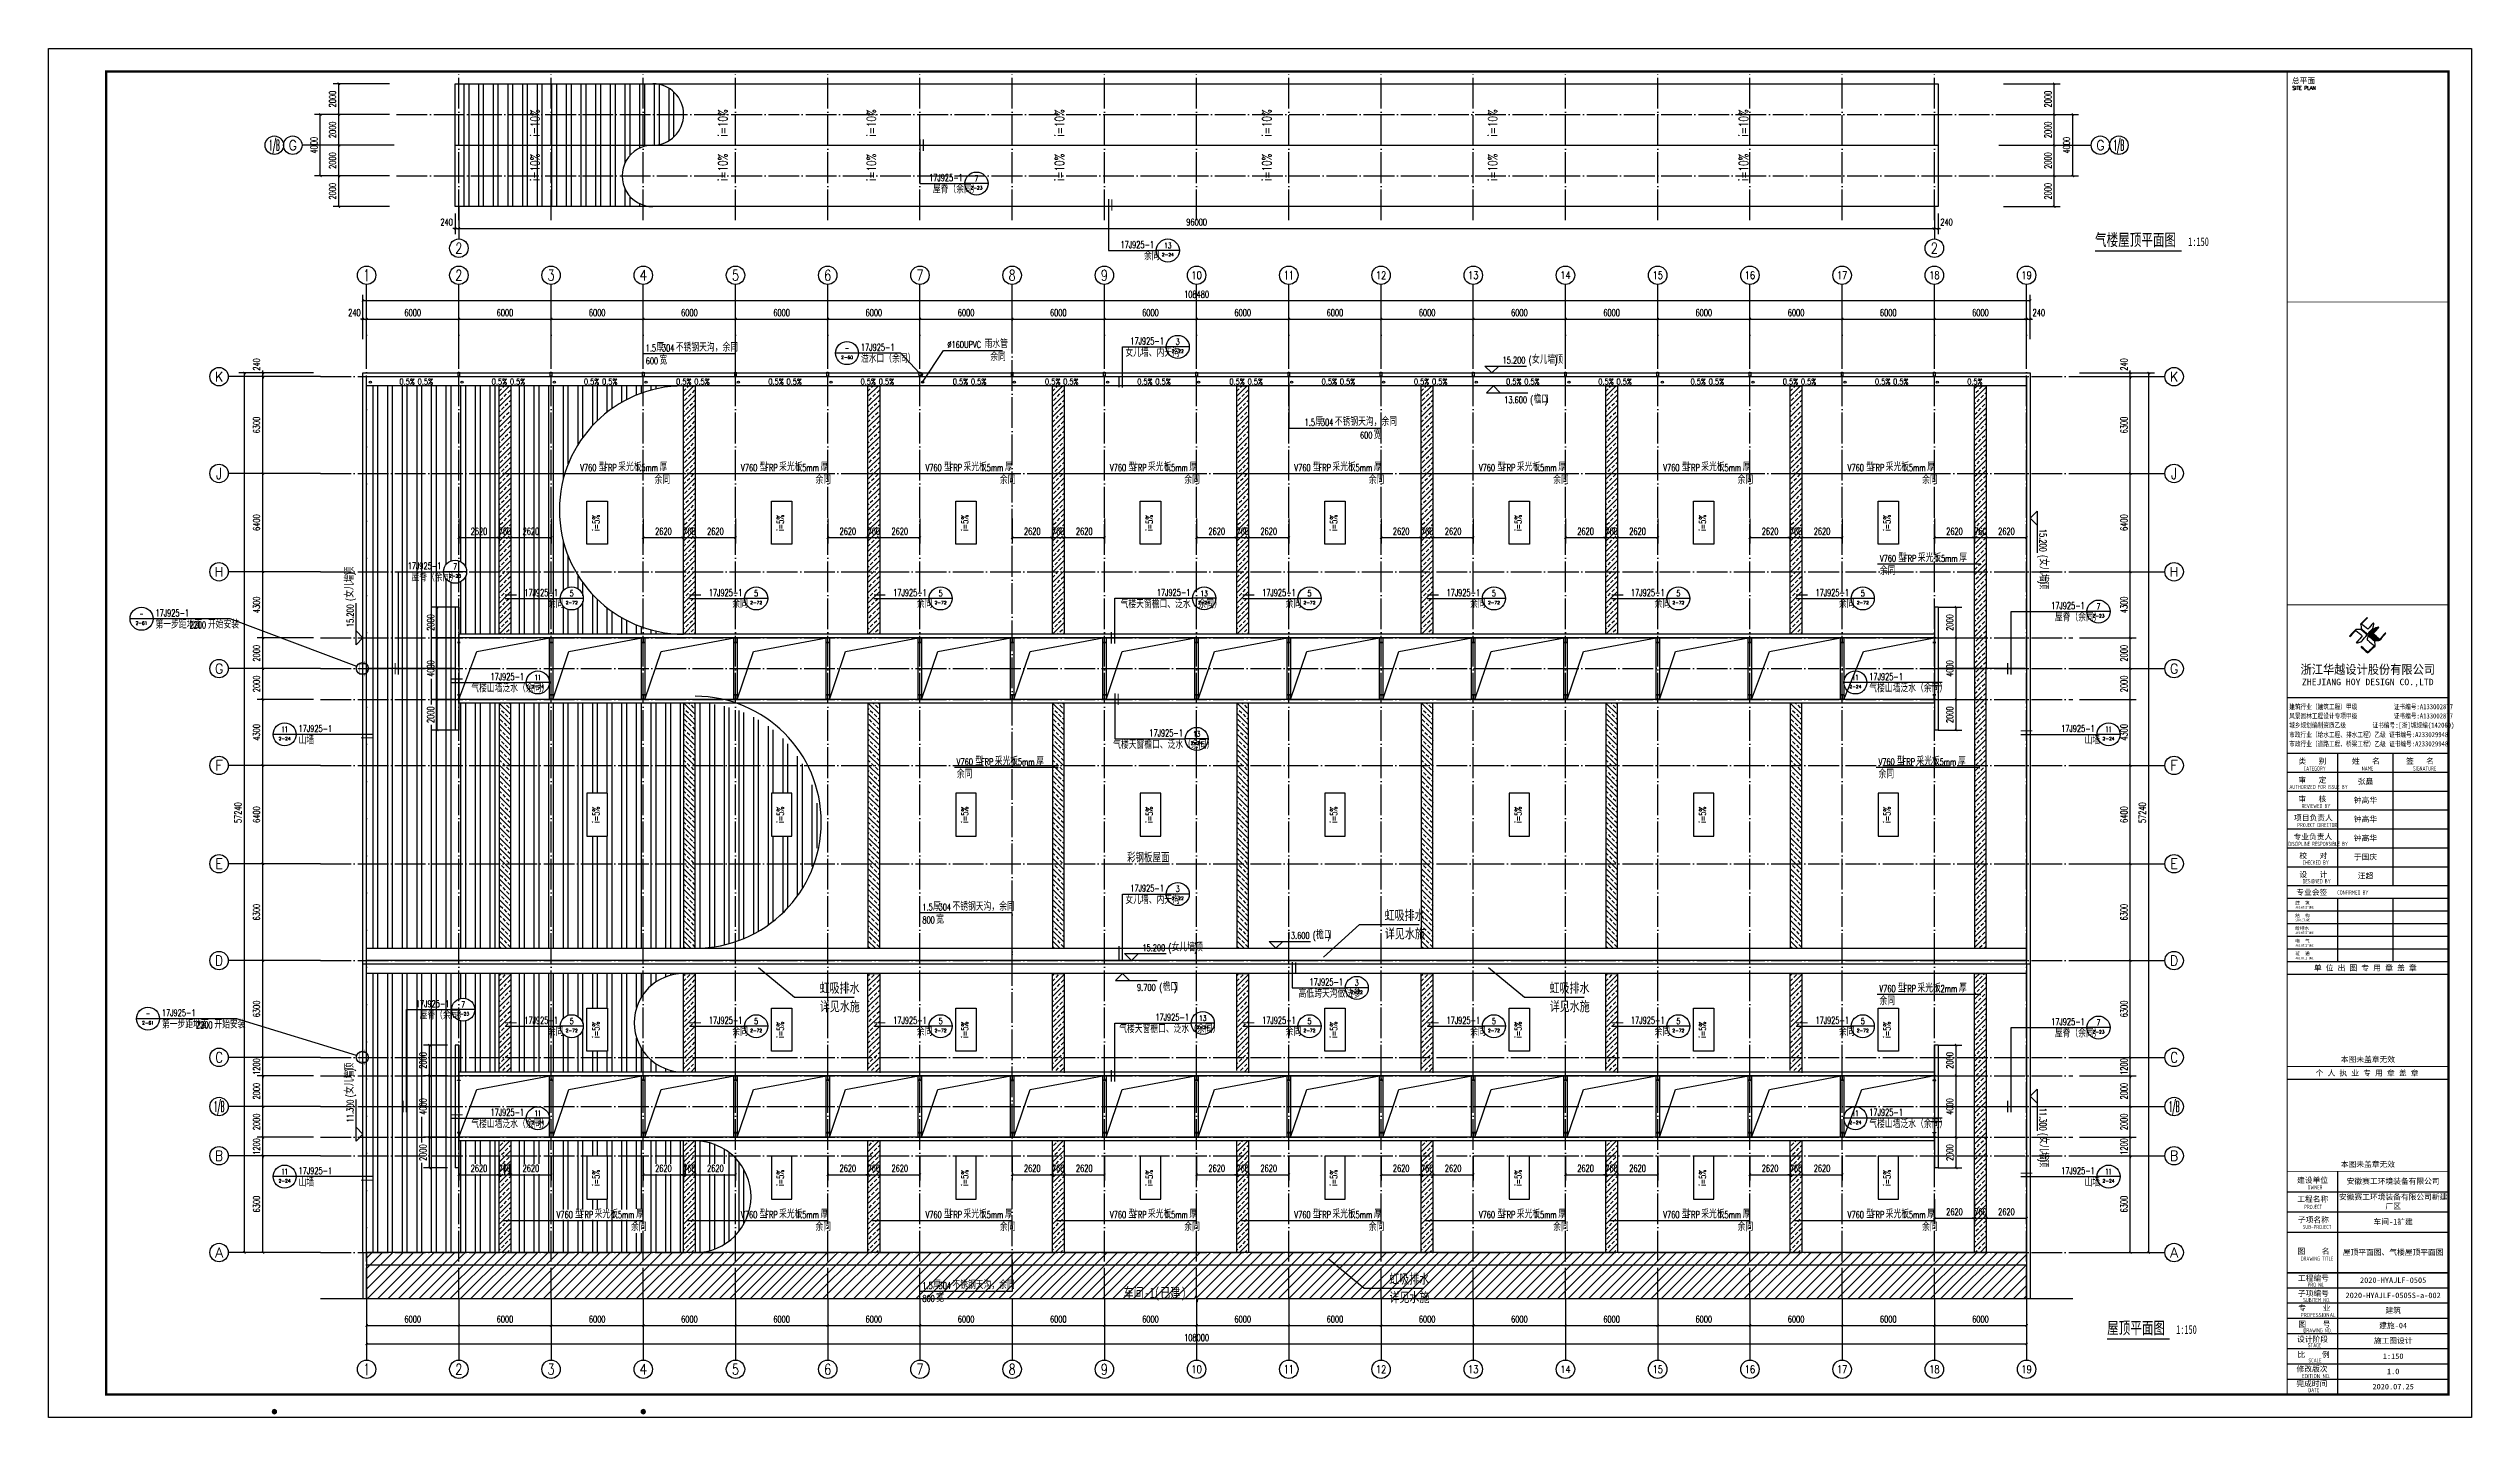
# Model space of a CAD drawing. Extents: x 1900113 to 2270874, y 17288394 to 17931430.
# Drawn here: x 2113224 to 2270874, y 17535942 to 17625042 of the extents above; entities that cross this region are included whole.
import ezdxf
from ezdxf.enums import TextEntityAlignment as Align

# ---------------------------------------------------------------- set-up
doc = ezdxf.new("R2010")
doc.units = 0
doc.header["$LTSCALE"] = 1000
doc.header["$MEASUREMENT"] = 0
doc.linetypes.add('DASH', pattern=[0.35, 0.25, -0.1])
doc.linetypes.add('DOTE', pattern=[2.42, 2, -0.2, 0.02, -0.2])
doc.layers.get('Defpoints').update_dxf_attribs({"color": 250})
for name, color, linetype in [('0 - 屋顶线', 150, 'Continuous'), ('AXIS_TEXT', 7, 'Continuous'), ('AXIS_内部', 151, 'Continuous'), ('AXIS_外部', 171, 'Continuous'), ('COLUMN', 2, 'Continuous'), ('DIM_IDEN', 171, 'Continuous'), ('DIM_LEAD', 145, 'Continuous'), ('DIM_SYMB', 165, 'Continuous'), ('DOTE', 1, 'DOTE'), ('PUB_DIM', 161, 'Continuous'), ('PUB_TEXT', 7, 'Continuous'), ('PUB_TITLE', 4, 'Continuous'), ('R-tec-ysd', 1, 'Continuous'), ('TK', 4, 'Continuous'), ('WALL-PARAPET', 6, 'Continuous'), ('填充', 8, 'Continuous'), ('雨水管', 6, 'Continuous')]:
    doc.layers.add(name, color=color, linetype=linetype)
doc.styles.add('-宋体', font='', dxfattribs={"width": 0.8})
doc.styles.add('_TCH_AXIS', font='COMPLEX', dxfattribs={"bigfont": 'GBCBIG'})
doc.styles.add('_TCH_DIM', font='SIMPLEX', dxfattribs={"bigfont": 'GBCBIG'})
doc.styles.add('_TCH_DIM_T3', font='SIMPLEX', dxfattribs={"width": 0.705882, "bigfont": 'GBCBIG'})
doc.styles.add('_TCH_LABEL', font='COMPLEX', dxfattribs={"bigfont": 'GBCBIG'})
doc.styles.add('COMPLEX', font='COMPLEX')
doc.styles.add('HT', font='simhei.ttf', dxfattribs={"width": 0.7})
doc.styles.add('ROMANS', font='romans', dxfattribs={"width": 0.65, "height": 231.275})
doc.styles.add('TSSD_REIN', font='tssdeng.shx', dxfattribs={"width": 0.7, "bigfont": 'tssdchn.shx'})
doc.styles.add('图签宋体', font='', dxfattribs={"height": 300})
doc.styles.add('图签黑体', font='simhei.ttf', dxfattribs={"height": 550})
doc.styles.get('-宋体').set_extended_font_data('SimSun')
doc.styles.get('图签宋体').set_extended_font_data('NSimSun')
doc.dimstyles.new('_TCH_ARCH&&150', dxfattribs={"dimtxt": 446.25, "dimasz": 150, "dimexe": 375, "dimexo": 450, "dimgap": 189.375, "dimtad": 1, "dimdec": 0, "dimzin": 0, "dimdsep": 46, "dimtxsty": '_TCH_DIM_T3', "dimblk": 'ARCHTICK', "dimcen": 0.09, "dimclrt": 7, "dimazin": 2, "dimtfac": 1, "dimtdec": 0, "dimtix": 1, "dimtmove": 2, "dimatfit": 3, "dimfxl": 0, "dimtolj": 1, "dimtzin": 0, "dimarcsym": 0})
pattern_1 = [(45, (56131.6, -1447261.33), (-336.759605, 336.759605), []), (45, (56468.36, -1447261.33), (-336.759605, 336.759605), [238.125, -119.0625])]
pattern_2 = [(45, (53131.6, -1913503.54), (-336.759605, 336.759605), []), (45, (53468.36, -1913503.54), (-336.759605, 336.759605), [238.125, -119.0625])]
pattern_3 = [(90, (53131.6, -1913503.5), (-952.5, 6e-14), []), (90, (53449.1, -1913186), (-952.5, 6e-14), [])]

msp = doc.modelspace()

# ---------------------------------------------------------------- texts
at = {"layer": 'PUB_TEXT', "style": '_TCH_DIM', "width": 0.705882}
for s, height, rotation, p in [('i=10%', 595, 90, (2145180.6, 17619313)), ('i=10%', 595, 90, (2157396.1, 17619313)), ('i=10%', 595, 90, (2167064.2, 17619313)), ('i=10%', 595, 90, (2179299.8, 17619313)), ('i=10%', 595, 90, (2192789.9, 17619313)), ('i=10%', 595, 90, (2207479.5, 17619313)), ('i=10%', 595, 90, (2223807.6, 17619313)), ('i=10%', 595, 90, (2145180.6, 17616419.7)), ('i=10%', 595, 90, (2157396.1, 17616419.7)), ('i=10%', 595, 90, (2167064.2, 17616419.7)), ('i=10%', 595, 90, (2179299.8, 17616419.7)), ('i=10%', 595, 90, (2192789.9, 17616419.7)), ('i=10%', 595, 90, (2207479.5, 17616419.7)), ('i=10%', 595, 90, (2223807.6, 17616419.7)), ('i=5%', 446.25, 90, (2149064.8, 17593642.3)), ('i=5%', 446.25, 90, (2161064.8, 17593642.3)), ('i=5%', 446.25, 90, (2173064.8, 17593642.3)), ('i=5%', 446.25, 90, (2185064.8, 17593642.3)), ('i=5%', 446.25, 90, (2197064.8, 17593642.3)), ('i=5%', 446.25, 90, (2209064.8, 17593642.3)), ('i=5%', 446.25, 90, (2221064.8, 17593642.3)), ('i=5%', 446.25, 90, (2233064.8, 17593642.3)), ('15.200', 446.25, 270, (2242771, 17593769.6)), (')', 446.2, 90, (2133076, 17590767.4)), ('(', 446.2, 270, (2242771, 17592074.6)), ('(', 446.2, 90, (2133076, 17589082.9)), (')', 446.2, 270, (2242771, 17590390.2)), ('15.200', 446.25, 90, (2133076, 17587387.9)), ('i=5%', 446.25, 90, (2149064.8, 17574643.5)), ('i=5%', 446.25, 90, (2161064.8, 17574643.5)), ('i=5%', 446.25, 90, (2173064.8, 17574643.5)), ('i=5%', 446.25, 90, (2185064.8, 17574643.5)), ('i=5%', 446.25, 90, (2197064.8, 17574643.5)), ('i=5%', 446.25, 90, (2209064.8, 17574643.5)), ('i=5%', 446.25, 90, (2221064.8, 17574643.5)), ('i=5%', 446.25, 90, (2233064.8, 17574643.5)), ('i=5%', 446.25, 90, (2149064.8, 17560653.2)), ('i=5%', 446.25, 90, (2161064.8, 17560653.2)), ('i=5%', 446.25, 90, (2173064.8, 17560653.2)), ('i=5%', 446.25, 90, (2197064.8, 17560653.2)), ('i=5%', 446.25, 90, (2209064.8, 17560653.2)), ('i=5%', 446.25, 90, (2221064.8, 17560653.2)), ('i=5%', 446.25, 90, (2233064.8, 17560653.2)), (')', 446.2, 90, (2133076, 17558473.4)), ('(', 446.2, 90, (2133076, 17556788.9)), ('11.300', 446.25, 90, (2133076, 17555153.9)), ('11.300', 446.25, 270, (2242771, 17556093.7)), ('(', 446.2, 270, (2242771, 17554458.7)), ('i=5%', 446.25, 90, (2149064.8, 17551016.6)), ('i=5%', 446.25, 90, (2161064.8, 17551016.6)), ('i=5%', 446.25, 90, (2173064.8, 17551016.6)), ('i=5%', 446.25, 90, (2185064.8, 17551016.6)), ('i=5%', 446.25, 90, (2197064.8, 17551016.6)), ('i=5%', 446.25, 90, (2209064.8, 17551016.6)), ('i=5%', 446.25, 90, (2221064.8, 17551016.6)), ('i=5%', 446.25, 90, (2233064.8, 17551016.6)), (')', 446.2, 270, (2242771, 17552774.2))]:
    msp.add_text(s, height=height, rotation=rotation, dxfattribs=at).set_placement(p)
at = {"layer": 'PUB_TEXT'}
for s, height, style, width, p in [('17J925-1', 446.25, '_TCH_LABEL', 0.705882, (2170520, 17616407.4)), ('气楼屋顶平面图', 788.61, 'HT', 0.7, (2246376.1, 17612195.1)), ('1:150', 563.29, 'HT', 0.7, (2252442.6, 17612186.3)), ('17J925-1', 446.25, '_TCH_LABEL', 0.705882, (2182969.5, 17612049.8)), ('600', 446.25, '_TCH_DIM', 0.705882, (2152081, 17604486)), ('1.5', 446.25, '_TCH_DIM', 0.705882, (2152081, 17605326)), ('304', 446.25, '_TCH_DIM', 0.705882, (2153139.6, 17605326)), ('17J925-1', 446.25, '_TCH_LABEL', 0.705882, (2166085, 17605372.1)), ('%%c160UPVC', 446.25, '_TCH_LABEL', 0.705882, (2171708.5, 17605548.2)), ('17J925-1', 446.25, '_TCH_LABEL', 0.705882, (2183612.7, 17605777.3)), ('15.200', 446.25, '_TCH_DIM', 0.705882, (2207833.5, 17604530.4)), ('(', 446.2, '_TCH_DIM', 0.705882, (2209528.5, 17604530.4)), (')', 446.2, '_TCH_DIM', 0.705882, (2211213, 17604530.4)), ('0.5%%%', 382.5, '_TCH_DIM', 0.705882, (2136060.7, 17603167.9)), ('0.5%%%', 382.5, '_TCH_DIM', 0.705882, (2137241.5, 17603167.9)), ('0.5%%%', 382.5, '_TCH_DIM', 0.705882, (2142060.7, 17603167.9)), ('0.5%%%', 382.5, '_TCH_DIM', 0.705882, (2143241.5, 17603167.9)), ('0.5%%%', 382.5, '_TCH_DIM', 0.705882, (2148060.7, 17603167.9)), ('0.5%%%', 382.5, '_TCH_DIM', 0.705882, (2149241.5, 17603167.9)), ('0.5%%%', 382.5, '_TCH_DIM', 0.705882, (2154060.7, 17603167.9)), ('0.5%%%', 382.5, '_TCH_DIM', 0.705882, (2155241.5, 17603167.9)), ('0.5%%%', 382.5, '_TCH_DIM', 0.705882, (2160060.7, 17603167.9)), ('0.5%%%', 382.5, '_TCH_DIM', 0.705882, (2161241.5, 17603167.9)), ('0.5%%%', 382.5, '_TCH_DIM', 0.705882, (2166060.7, 17603167.9)), ('0.5%%%', 382.5, '_TCH_DIM', 0.705882, (2167241.5, 17603167.9)), ('0.5%%%', 382.5, '_TCH_DIM', 0.705882, (2172060.7, 17603167.9)), ('0.5%%%', 382.5, '_TCH_DIM', 0.705882, (2173241.5, 17603167.9)), ('0.5%%%', 382.5, '_TCH_DIM', 0.705882, (2178060.7, 17603167.9)), ('0.5%%%', 382.5, '_TCH_DIM', 0.705882, (2179241.5, 17603167.9)), ('0.5%%%', 382.5, '_TCH_DIM', 0.705882, (2184060.7, 17603167.9)), ('0.5%%%', 382.5, '_TCH_DIM', 0.705882, (2185241.5, 17603167.9)), ('0.5%%%', 382.5, '_TCH_DIM', 0.705882, (2190060.7, 17603167.9)), ('0.5%%%', 382.5, '_TCH_DIM', 0.705882, (2191241.5, 17603167.9)), ('0.5%%%', 382.5, '_TCH_DIM', 0.705882, (2196060.7, 17603167.9)), ('0.5%%%', 382.5, '_TCH_DIM', 0.705882, (2197241.5, 17603167.9)), ('0.5%%%', 382.5, '_TCH_DIM', 0.705882, (2202060.7, 17603167.9)), ('0.5%%%', 382.5, '_TCH_DIM', 0.705882, (2203241.5, 17603167.9)), ('0.5%%%', 382.5, '_TCH_DIM', 0.705882, (2208060.7, 17603167.9)), ('0.5%%%', 382.5, '_TCH_DIM', 0.705882, (2209241.5, 17603167.9)), ('0.5%%%', 382.5, '_TCH_DIM', 0.705882, (2214060.7, 17603167.9)), ('0.5%%%', 382.5, '_TCH_DIM', 0.705882, (2215241.5, 17603167.9)), ('0.5%%%', 382.5, '_TCH_DIM', 0.705882, (2220060.7, 17603167.9)), ('0.5%%%', 382.5, '_TCH_DIM', 0.705882, (2221241.5, 17603167.9)), ('0.5%%%', 382.5, '_TCH_DIM', 0.705882, (2226060.7, 17603167.9)), ('0.5%%%', 382.5, '_TCH_DIM', 0.705882, (2227241.5, 17603167.9)), ('0.5%%%', 382.5, '_TCH_DIM', 0.705882, (2232060.7, 17603167.9)), ('0.5%%%', 382.5, '_TCH_DIM', 0.705882, (2233241.5, 17603167.9)), ('0.5%%%', 382.5, '_TCH_DIM', 0.705882, (2238060.7, 17603167.9)), ('13.600', 446.25, '_TCH_DIM', 0.705882, (2207939.2, 17601950.4)), ('(', 446.2, '_TCH_DIM', 0.705882, (2209634.2, 17601950.4)), (')', 446.2, '_TCH_DIM', 0.705882, (2210581.5, 17601950.4)), ('1.5', 446.25, '_TCH_DIM', 0.705882, (2194953.4, 17600489.2)), ('304', 446.25, '_TCH_DIM', 0.705882, (2196012, 17600489.2)), ('600', 446.25, '_TCH_DIM', 0.705882, (2198553.2, 17599649.2)), ('V760', 446.25, '_TCH_DIM', 0.705882, (2147820.2, 17597540.4)), ('FRP', 446.25, '_TCH_DIM', 0.705882, (2149388.8, 17597540.4)), ('1.5mm', 446.25, '_TCH_DIM', 0.705882, (2151394.7, 17597540.4)), ('V760', 446.25, '_TCH_DIM', 0.705882, (2158288.8, 17597540.4)), ('FRP', 446.25, '_TCH_DIM', 0.705882, (2159857.4, 17597540.4)), ('1.5mm', 446.25, '_TCH_DIM', 0.705882, (2161863.2, 17597540.4)), ('V760', 446.25, '_TCH_DIM', 0.705882, (2170288.8, 17597540.4)), ('FRP', 446.25, '_TCH_DIM', 0.705882, (2171857.4, 17597540.4)), ('1.5mm', 446.25, '_TCH_DIM', 0.705882, (2173863.2, 17597540.4)), ('V760', 446.25, '_TCH_DIM', 0.705882, (2182288.8, 17597540.4)), ('FRP', 446.25, '_TCH_DIM', 0.705882, (2183857.4, 17597540.4)), ('1.5mm', 446.25, '_TCH_DIM', 0.705882, (2185863.2, 17597540.4)), ('V760', 446.25, '_TCH_DIM', 0.705882, (2194288.8, 17597540.4)), ('FRP', 446.25, '_TCH_DIM', 0.705882, (2195857.4, 17597540.4)), ('1.5mm', 446.25, '_TCH_DIM', 0.705882, (2197863.2, 17597540.4)), ('V760', 446.25, '_TCH_DIM', 0.705882, (2206288.8, 17597540.4)), ('FRP', 446.25, '_TCH_DIM', 0.705882, (2207857.4, 17597540.4)), ('1.5mm', 446.25, '_TCH_DIM', 0.705882, (2209863.2, 17597540.4)), ('V760', 446.25, '_TCH_DIM', 0.705882, (2218288.8, 17597540.4)), ('FRP', 446.25, '_TCH_DIM', 0.705882, (2219857.4, 17597540.4)), ('1.5mm', 446.25, '_TCH_DIM', 0.705882, (2221863.2, 17597540.4)), ('V760', 446.25, '_TCH_DIM', 0.705882, (2230288.8, 17597540.4)), ('FRP', 446.25, '_TCH_DIM', 0.705882, (2231857.4, 17597540.4)), ('1.5mm', 446.25, '_TCH_DIM', 0.705882, (2233863.2, 17597540.4)), ('17J925-1', 446.25, '_TCH_LABEL', 0.705882, (2136598, 17591146.1)), ('V760', 446.25, '_TCH_DIM', 0.705882, (2232377.4, 17591626.4)), ('FRP', 446.25, '_TCH_DIM', 0.705882, (2233946, 17591626.4)), ('1.5mm', 446.25, '_TCH_DIM', 0.705882, (2235951.9, 17591626.4)), ('17J925-1', 446.25, '_TCH_LABEL', 0.705882, (2144185.5, 17589404.9)), ('17J925-1', 446.25, '_TCH_LABEL', 0.705882, (2156185.5, 17589404.9)), ('17J925-1', 446.25, '_TCH_LABEL', 0.705882, (2168185.5, 17589404.9)), ('17J925-1', 446.25, '_TCH_LABEL', 0.705882, (2185332.2, 17589414.5)), ('17J925-1', 446.25, '_TCH_LABEL', 0.705882, (2192185.5, 17589404.9)), ('17J925-1', 446.25, '_TCH_LABEL', 0.705882, (2204185.5, 17589404.9)), ('17J925-1', 446.25, '_TCH_LABEL', 0.705882, (2216185.5, 17589404.9)), ('17J925-1', 446.25, '_TCH_LABEL', 0.705882, (2228185.5, 17589404.9)), ('17J925-1', 446.25, '_TCH_LABEL', 0.705882, (2120186.3, 17588082.2)), ('2200', 446.25, '_TCH_LABEL', 0.705882, (2122398, 17587292.5)), ('17J925-1', 446.25, '_TCH_LABEL', 0.705882, (2243520.7, 17588550.1)), ('17J925-1', 446.25, '_TCH_LABEL', 0.705882, (2141981, 17583939.2)), ('17J925-1', 446.25, '_TCH_LABEL', 0.705882, (2231691, 17583939.2)), ('17J925-1', 446.25, '_TCH_LABEL', 0.705882, (2129496.5, 17580560.9)), ('17J925-1', 446.25, '_TCH_LABEL', 0.705882, (2184847.7, 17580266.2)), ('17J925-1', 446.25, '_TCH_LABEL', 0.705882, (2244175.5, 17580560.9)), ('V760', 446.25, '_TCH_DIM', 0.705882, (2172320.4, 17578393.5)), ('FRP', 446.25, '_TCH_DIM', 0.705882, (2173889, 17578393.5)), ('1.5mm', 446.25, '_TCH_DIM', 0.705882, (2175894.9, 17578393.5)), ('V760', 446.25, '_TCH_DIM', 0.705882, (2232290.2, 17578393.5)), ('FRP', 446.25, '_TCH_DIM', 0.705882, (2233858.8, 17578393.5)), ('1.5mm', 446.25, '_TCH_DIM', 0.705882, (2235864.6, 17578393.5)), ('彩钢板屋面', 563.29, 'HT', 0.7, (2183396.5, 17572127.8)), ('17J925-1', 446.25, '_TCH_LABEL', 0.705882, (2183612.7, 17570168.3)), ('800', 446.25, '_TCH_DIM', 0.705882, (2170081, 17568095.9)), ('1.5', 446.25, '_TCH_DIM', 0.705882, (2170081, 17568935.9)), ('304', 446.25, '_TCH_DIM', 0.705882, (2171139.6, 17568935.9)), ('13.600', 446.25, '_TCH_DIM', 0.705882, (2193791.9, 17567090.4)), ('(', 446.2, '_TCH_DIM', 0.705882, (2195486.9, 17567090.4)), (')', 446.2, '_TCH_DIM', 0.705882, (2196434.2, 17567090.4)), ('15.200', 446.25, '_TCH_DIM', 0.705882, (2184396.4, 17566290.4)), ('(', 446.2, '_TCH_DIM', 0.705882, (2186091.4, 17566290.4)), (')', 446.2, '_TCH_DIM', 0.705882, (2187775.8, 17566290.4)), ('9.700', 446.25, '_TCH_DIM', 0.705882, (2184046.3, 17563710.4)), ('(', 446.2, '_TCH_DIM', 0.705882, (2185501.3, 17563710.4)), (')', 446.2, '_TCH_DIM', 0.705882, (2186448.6, 17563710.4)), ('17J925-1', 446.25, '_TCH_LABEL', 0.705882, (2195262.9, 17564058.1)), ('V760', 446.25, '_TCH_DIM', 0.705882, (2232351.8, 17563627.2)), ('FRP', 446.25, '_TCH_DIM', 0.705882, (2233920.4, 17563627.2)), ('1.2mm', 446.25, '_TCH_DIM', 0.705882, (2235926.3, 17563627.2)), ('17J925-1', 446.25, '_TCH_LABEL', 0.705882, (2120606.1, 17562057.4)), ('17J925-1', 446.25, '_TCH_LABEL', 0.705882, (2137125, 17562646.1)), ('17J925-1', 446.25, '_TCH_LABEL', 0.705882, (2185242.1, 17561774.6)), ('2200', 446.25, '_TCH_LABEL', 0.705882, (2122817.8, 17561267.7)), ('17J925-1', 446.25, '_TCH_LABEL', 0.705882, (2144185.5, 17561565.4)), ('17J925-1', 446.25, '_TCH_LABEL', 0.705882, (2156185.5, 17561565.4)), ('17J925-1', 446.25, '_TCH_LABEL', 0.705882, (2168185.5, 17561565.4)), ('17J925-1', 446.25, '_TCH_LABEL', 0.705882, (2192185.5, 17561565.4)), ('17J925-1', 446.25, '_TCH_LABEL', 0.705882, (2204185.5, 17561565.4)), ('17J925-1', 446.25, '_TCH_LABEL', 0.705882, (2216185.5, 17561565.4)), ('17J925-1', 446.25, '_TCH_LABEL', 0.705882, (2228185.5, 17561565.4)), ('17J925-1', 446.25, '_TCH_LABEL', 0.705882, (2243520.7, 17561476.5)), ('17J925-1', 446.25, '_TCH_LABEL', 0.705882, (2141981, 17555578.5)), ('17J925-1', 446.25, '_TCH_LABEL', 0.705882, (2231691, 17555578.5)), ('17J925-1', 446.25, '_TCH_LABEL', 0.705882, (2129496.5, 17551779.1)), ('17J925-1', 446.25, '_TCH_LABEL', 0.705882, (2244175.5, 17551779.1)), ('V760', 446.25, '_TCH_DIM', 0.705882, (2146288.8, 17548920.8)), ('FRP', 446.25, '_TCH_DIM', 0.705882, (2147857.4, 17548920.8)), ('1.5mm', 446.25, '_TCH_DIM', 0.705882, (2149863.2, 17548920.8)), ('V760', 446.25, '_TCH_DIM', 0.705882, (2158288.8, 17548920.8)), ('FRP', 446.25, '_TCH_DIM', 0.705882, (2159857.4, 17548920.8)), ('1.5mm', 446.25, '_TCH_DIM', 0.705882, (2161863.2, 17548920.8)), ('V760', 446.25, '_TCH_DIM', 0.705882, (2170288.8, 17548920.8)), ('FRP', 446.25, '_TCH_DIM', 0.705882, (2171857.4, 17548920.8)), ('1.5mm', 446.25, '_TCH_DIM', 0.705882, (2173863.2, 17548920.8)), ('V760', 446.25, '_TCH_DIM', 0.705882, (2182288.8, 17548920.8)), ('FRP', 446.25, '_TCH_DIM', 0.705882, (2183857.4, 17548920.8)), ('1.5mm', 446.25, '_TCH_DIM', 0.705882, (2185863.2, 17548920.8)), ('V760', 446.25, '_TCH_DIM', 0.705882, (2194288.8, 17548920.8)), ('FRP', 446.25, '_TCH_DIM', 0.705882, (2195857.4, 17548920.8)), ('1.5mm', 446.25, '_TCH_DIM', 0.705882, (2197863.2, 17548920.8)), ('V760', 446.25, '_TCH_DIM', 0.705882, (2206288.8, 17548920.8)), ('FRP', 446.25, '_TCH_DIM', 0.705882, (2207857.4, 17548920.8)), ('1.5mm', 446.25, '_TCH_DIM', 0.705882, (2209863.2, 17548920.8)), ('V760', 446.25, '_TCH_DIM', 0.705882, (2218288.8, 17548920.8)), ('FRP', 446.25, '_TCH_DIM', 0.705882, (2219857.4, 17548920.8)), ('1.5mm', 446.25, '_TCH_DIM', 0.705882, (2221863.2, 17548920.8)), ('V760', 446.25, '_TCH_DIM', 0.705882, (2230288.8, 17548920.8)), ('FRP', 446.25, '_TCH_DIM', 0.705882, (2231857.4, 17548920.8)), ('1.5mm', 446.25, '_TCH_DIM', 0.705882, (2233863.2, 17548920.8)), ('800', 446.25, '_TCH_DIM', 0.705882, (2170081, 17543468.1)), ('1.5', 446.25, '_TCH_DIM', 0.705882, (2170081, 17544308.1)), ('304', 446.25, '_TCH_DIM', 0.705882, (2171139.6, 17544308.1)), ('车间', 675.95, 'HT', 0.7, (2183181.5, 17543724.6)), ('-1(', 675.95, 'HT', 0.7, (2184542.5, 17543724.6)), ('已建', 675.95, 'HT', 0.7, (2185563.2, 17543724.6)), (')', 675.9, 'HT', 0.7, (2186924.3, 17543724.6)), ('屋顶平面图', 788.61, 'HT', 0.7, (2247163.8, 17541387.5)), ('1:150', 563.29, 'HT', 0.7, (2251654.9, 17541387.5))]:
    msp.add_text(s, height=height, dxfattribs=dict(at, style=style, width=width)).set_placement(p)
for s, height, style, p in [('屋脊（余同）', 506.38, '_TCH_LABEL', (2170764.2, 17615623.3)), ('余同', 506.38, '_TCH_LABEL', (2184502.2, 17611271.2)), ('厚', 506.4, '_TCH_DIM', (2152771, 17605326)), ('宽', 506.4, '_TCH_DIM', (2152981, 17604486)), ('不锈钢天沟，余同', 506.38, '_TCH_DIM', (2154039.6, 17605326)), ('溢水口（余同）', 506.38, '_TCH_LABEL', (2166085, 17604593.6)), ('雨水管', 506.38, '_TCH_LABEL', (2174123.5, 17605548.2)), ('余同', 506.38, '_TCH_LABEL', (2174497.7, 17604708.2)), ('女儿墙、内天沟', 506.38, '_TCH_LABEL', (2183291.1, 17604981.9)), ('女儿墙顶', 506.38, '_TCH_DIM', (2209738.5, 17604530.4)), ('檐口', 506.38, '_TCH_DIM', (2209844.2, 17601950.4)), ('厚', 506.4, '_TCH_DIM', (2195643.4, 17600489.2)), ('不锈钢天沟，余同', 506.38, '_TCH_DIM', (2196912, 17600489.2)), ('宽', 506.4, '_TCH_DIM', (2199453.2, 17599649.2)), ('型', 506.4, '_TCH_DIM', (2149020.2, 17597540.4)), ('采光板', 506.38, '_TCH_DIM', (2150288.8, 17597540.4)), ('余同', 506.38, '_TCH_DIM', (2152655.1, 17596700.4)), ('厚', 506.4, '_TCH_DIM', (2152984.7, 17597540.4)), ('型', 506.4, '_TCH_DIM', (2159488.8, 17597540.4)), ('采光板', 506.38, '_TCH_DIM', (2160757.4, 17597540.4)), ('余同', 506.38, '_TCH_DIM', (2163123.7, 17596700.4)), ('厚', 506.4, '_TCH_DIM', (2163453.2, 17597540.4)), ('型', 506.4, '_TCH_DIM', (2171488.8, 17597540.4)), ('采光板', 506.38, '_TCH_DIM', (2172757.4, 17597540.4)), ('余同', 506.38, '_TCH_DIM', (2175123.7, 17596700.4)), ('厚', 506.4, '_TCH_DIM', (2175453.2, 17597540.4)), ('型', 506.4, '_TCH_DIM', (2183488.8, 17597540.4)), ('采光板', 506.38, '_TCH_DIM', (2184757.4, 17597540.4)), ('余同', 506.38, '_TCH_DIM', (2187123.7, 17596700.4)), ('厚', 506.4, '_TCH_DIM', (2187453.2, 17597540.4)), ('型', 506.4, '_TCH_DIM', (2195488.8, 17597540.4)), ('采光板', 506.38, '_TCH_DIM', (2196757.4, 17597540.4)), ('余同', 506.38, '_TCH_DIM', (2199123.7, 17596700.4)), ('厚', 506.4, '_TCH_DIM', (2199453.2, 17597540.4)), ('型', 506.4, '_TCH_DIM', (2207488.8, 17597540.4)), ('采光板', 506.38, '_TCH_DIM', (2208757.4, 17597540.4)), ('余同', 506.38, '_TCH_DIM', (2211123.7, 17596700.4)), ('厚', 506.4, '_TCH_DIM', (2211453.2, 17597540.4)), ('型', 506.4, '_TCH_DIM', (2219488.8, 17597540.4)), ('采光板', 506.38, '_TCH_DIM', (2220757.4, 17597540.4)), ('余同', 506.38, '_TCH_DIM', (2223123.7, 17596700.4)), ('厚', 506.4, '_TCH_DIM', (2223453.2, 17597540.4)), ('型', 506.4, '_TCH_DIM', (2231488.8, 17597540.4)), ('采光板', 506.38, '_TCH_DIM', (2232757.4, 17597540.4)), ('余同', 506.38, '_TCH_DIM', (2235123.7, 17596700.4)), ('厚', 506.4, '_TCH_DIM', (2235453.2, 17597540.4)), ('型', 506.4, '_TCH_DIM', (2233577.4, 17591626.4)), ('采光板', 506.38, '_TCH_DIM', (2234846, 17591626.4)), ('屋脊（余同）', 506.38, '_TCH_LABEL', (2136842.2, 17590362)), ('余同', 506.38, '_TCH_DIM', (2232377.4, 17590786.4)), ('厚', 506.4, '_TCH_DIM', (2237541.9, 17591626.4)), ('余同', 506.38, '_TCH_LABEL', (2145718.2, 17588626.3)), ('余同', 506.38, '_TCH_LABEL', (2157718.2, 17588626.3)), ('余同', 506.38, '_TCH_LABEL', (2169718.2, 17588626.3)), ('气楼天窗檐口、泛水（余同）', 506.383, '_TCH_LABEL', (2182979.3, 17588619.2)), ('余同', 506.38, '_TCH_LABEL', (2193718.2, 17588626.3)), ('余同', 506.38, '_TCH_LABEL', (2205718.2, 17588626.3)), ('余同', 506.38, '_TCH_LABEL', (2217718.2, 17588626.3)), ('余同', 506.38, '_TCH_LABEL', (2229718.2, 17588626.3)), ('第一步距地面', 506.38, '_TCH_LABEL', (2120186.3, 17587292.5)), ('开始安装', 506.38, '_TCH_LABEL', (2123598, 17587292.5)), ('屋脊（余同）', 506.38, '_TCH_LABEL', (2243764.9, 17587766)), ('气楼山墙泛水（余同）', 506.38, '_TCH_LABEL', (2140734, 17583143.9)), ('气楼山墙泛水（余同）', 506.38, '_TCH_LABEL', (2231691, 17583143.9)), ('山墙', 506.38, '_TCH_LABEL', (2129496.5, 17579765.6)), ('气楼天窗檐口、泛水（余同）', 506.383, '_TCH_LABEL', (2182494.8, 17579470.9)), ('山墙', 506.38, '_TCH_LABEL', (2245697.1, 17579765.6)), ('余同', 506.38, '_TCH_DIM', (2172320.4, 17577553.5)), ('型', 506.4, '_TCH_DIM', (2173520.4, 17578393.5)), ('采光板', 506.38, '_TCH_DIM', (2174789, 17578393.5)), ('厚', 506.4, '_TCH_DIM', (2177484.9, 17578393.5)), ('余同', 506.38, '_TCH_DIM', (2232290.2, 17577553.5)), ('型', 506.4, '_TCH_DIM', (2233490.2, 17578393.5)), ('采光板', 506.38, '_TCH_DIM', (2234758.8, 17578393.5)), ('厚', 506.4, '_TCH_DIM', (2237454.6, 17578393.5)), ('厚', 506.4, '_TCH_DIM', (2170771, 17568935.9)), ('宽', 506.4, '_TCH_DIM', (2170981, 17568095.9)), ('不锈钢天沟，余同', 506.38, '_TCH_DIM', (2172039.6, 17568935.9)), ('女儿墙、内天沟', 506.38, '_TCH_LABEL', (2183291.1, 17569373)), ('虹吸排水', 723.4, '_TCH_DIM', (2200155.3, 17568252.9)), ('檐口', 506.38, '_TCH_DIM', (2195696.9, 17567090.4)), ('详见水施', 723.4, '_TCH_DIM', (2200171.3, 17567052.9)), ('女儿墙顶', 506.38, '_TCH_DIM', (2186301.4, 17566290.4)), ('虹吸排水', 723.4, '_TCH_DIM', (2163394.6, 17563518.1)), ('檐口', 506.38, '_TCH_DIM', (2185711.3, 17563710.4)), ('高低跨天沟做法参', 506.38, '_TCH_LABEL', (2194561.5, 17563268.3)), ('虹吸排水', 723.4, '_TCH_DIM', (2210881.3, 17563518.1)), ('型', 506.4, '_TCH_DIM', (2233551.8, 17563627.2)), ('采光板', 506.38, '_TCH_DIM', (2234820.4, 17563627.2)), ('厚', 506.4, '_TCH_DIM', (2237516.3, 17563627.2)), ('屋脊（余同）', 506.38, '_TCH_LABEL', (2137369.2, 17561862)), ('详见水施', 723.4, '_TCH_DIM', (2163410.6, 17562318.1)), ('详见水施', 723.4, '_TCH_DIM', (2210897.2, 17562318.1)), ('余同', 506.38, '_TCH_DIM', (2232351.8, 17562787.2)), ('第一步距地面', 506.38, '_TCH_LABEL', (2120606.1, 17561267.7)), ('开始安装', 506.38, '_TCH_LABEL', (2124017.8, 17561267.7)), ('余同', 506.38, '_TCH_LABEL', (2145718.2, 17560786.8)), ('余同', 506.38, '_TCH_LABEL', (2157718.2, 17560786.8)), ('余同', 506.38, '_TCH_LABEL', (2169718.2, 17560786.8)), ('气楼天窗檐口、泛水（余同）', 506.383, '_TCH_LABEL', (2182889.2, 17560979.3)), ('余同', 506.38, '_TCH_LABEL', (2193718.2, 17560786.8)), ('余同', 506.38, '_TCH_LABEL', (2205718.2, 17560786.8)), ('余同', 506.38, '_TCH_LABEL', (2217718.2, 17560786.8)), ('余同', 506.38, '_TCH_LABEL', (2229718.2, 17560786.8)), ('屋脊（余同）', 506.38, '_TCH_LABEL', (2243764.9, 17560692.3)), ('气楼山墙泛水（余同）', 506.38, '_TCH_LABEL', (2140734, 17554783.2)), ('气楼山墙泛水（余同）', 506.38, '_TCH_LABEL', (2231691, 17554783.2)), ('山墙', 506.38, '_TCH_LABEL', (2129496.5, 17550983.8)), ('山墙', 506.38, '_TCH_LABEL', (2245697.1, 17550983.8)), ('型', 506.4, '_TCH_DIM', (2147488.8, 17548920.8)), ('采光板', 506.38, '_TCH_DIM', (2148757.4, 17548920.8)), ('余同', 506.38, '_TCH_DIM', (2151123.7, 17548080.8)), ('厚', 506.4, '_TCH_DIM', (2151453.2, 17548920.8)), ('型', 506.4, '_TCH_DIM', (2159488.8, 17548920.8)), ('采光板', 506.38, '_TCH_DIM', (2160757.4, 17548920.8)), ('余同', 506.38, '_TCH_DIM', (2163123.7, 17548080.8)), ('厚', 506.4, '_TCH_DIM', (2163453.2, 17548920.8)), ('型', 506.4, '_TCH_DIM', (2171488.8, 17548920.8)), ('采光板', 506.38, '_TCH_DIM', (2172757.4, 17548920.8)), ('余同', 506.38, '_TCH_DIM', (2175123.7, 17548080.8)), ('厚', 506.4, '_TCH_DIM', (2175453.2, 17548920.8)), ('型', 506.4, '_TCH_DIM', (2183488.8, 17548920.8)), ('采光板', 506.38, '_TCH_DIM', (2184757.4, 17548920.8)), ('余同', 506.38, '_TCH_DIM', (2187123.7, 17548080.8)), ('厚', 506.4, '_TCH_DIM', (2187453.2, 17548920.8)), ('型', 506.4, '_TCH_DIM', (2195488.8, 17548920.8)), ('采光板', 506.38, '_TCH_DIM', (2196757.4, 17548920.8)), ('余同', 506.38, '_TCH_DIM', (2199123.7, 17548080.8)), ('厚', 506.4, '_TCH_DIM', (2199453.2, 17548920.8)), ('型', 506.4, '_TCH_DIM', (2207488.8, 17548920.8)), ('采光板', 506.38, '_TCH_DIM', (2208757.4, 17548920.8)), ('余同', 506.38, '_TCH_DIM', (2211123.7, 17548080.8)), ('厚', 506.4, '_TCH_DIM', (2211453.2, 17548920.8)), ('型', 506.4, '_TCH_DIM', (2219488.8, 17548920.8)), ('采光板', 506.38, '_TCH_DIM', (2220757.4, 17548920.8)), ('余同', 506.38, '_TCH_DIM', (2223123.7, 17548080.8)), ('厚', 506.4, '_TCH_DIM', (2223453.2, 17548920.8)), ('型', 506.4, '_TCH_DIM', (2231488.8, 17548920.8)), ('采光板', 506.38, '_TCH_DIM', (2232757.4, 17548920.8)), ('余同', 506.38, '_TCH_DIM', (2235123.7, 17548080.8)), ('厚', 506.4, '_TCH_DIM', (2235453.2, 17548920.8)), ('不锈钢天沟，余同', 506.38, '_TCH_DIM', (2172039.6, 17544308.1)), ('虹吸排水', 723.4, '_TCH_DIM', (2200453.8, 17544584.8)), ('厚', 506.4, '_TCH_DIM', (2170771, 17544308.1)), ('宽', 506.4, '_TCH_DIM', (2170981, 17543468.1)), ('详见水施', 723.4, '_TCH_DIM', (2200469.8, 17543384.8))]:
    msp.add_text(s, height=height, dxfattribs=dict(at, style=style)).set_placement(p)
at = {"layer": 'PUB_TEXT', "style": '_TCH_LABEL'}
for s, height, p, p2 in [('2-23', 204.59, (2173212.8, 17615870.9), (2173992.2, 17615870.9)), ('7', 391.5, (2173472, 17616388.8), (2173733, 17616388.8)), ('2-24', 200.81, (2185659.9, 17611516), (2186444, 17611516)), ('13', 346.49, (2185812.7, 17612038), (2186291.2, 17612038)), ('2-60', 204.59, (2164787.8, 17604835.5), (2165567.2, 17604835.5)), ('2-22', 204.59, (2186305.5, 17605240.7), (2187084.9, 17605240.7)), ('3', 391.5, (2186564.7, 17605758.6), (2186825.7, 17605758.6)), ('2-23', 204.59, (2139290.8, 17590609.6), (2140070.2, 17590609.6)), ('7', 391.5, (2139550, 17591127.5), (2139811, 17591127.5)), ('2-72', 204.59, (2146878.3, 17588868.3), (2147657.7, 17588868.3)), ('5', 391.5, (2147137.5, 17589386.2), (2147398.5, 17589386.2)), ('2-72', 204.59, (2158878.3, 17588868.3), (2159657.7, 17588868.3)), ('5', 391.5, (2159137.5, 17589386.2), (2159398.5, 17589386.2)), ('2-72', 204.59, (2170878.3, 17588868.3), (2171657.7, 17588868.3)), ('5', 391.5, (2171137.5, 17589386.2), (2171398.5, 17589386.2)), ('2-24', 200.81, (2188022.6, 17588880.8), (2188806.7, 17588880.8)), ('13', 346.49, (2188175.4, 17589402.8), (2188653.9, 17589402.8)), ('2-72', 204.59, (2194878.3, 17588868.3), (2195657.7, 17588868.3)), ('5', 391.5, (2195137.5, 17589386.2), (2195398.5, 17589386.2)), ('2-72', 204.59, (2206878.3, 17588868.3), (2207657.7, 17588868.3)), ('5', 391.5, (2207137.5, 17589386.2), (2207398.5, 17589386.2)), ('2-72', 204.59, (2218878.3, 17588868.3), (2219657.7, 17588868.3)), ('5', 391.5, (2219137.5, 17589386.2), (2219398.5, 17589386.2)), ('2-72', 204.59, (2230878.3, 17588868.3), (2231657.7, 17588868.3)), ('5', 391.5, (2231137.5, 17589386.2), (2231398.5, 17589386.2)), ('2-61', 214.56, (2118895.7, 17587538.1), (2119662, 17587538.1)), ('2-23', 204.59, (2246213.5, 17588013.5), (2246992.9, 17588013.5)), ('7', 391.5, (2246472.7, 17588531.4), (2246733.7, 17588531.4)), ('11', 363.03, (2144856.1, 17583924.8), (2145271, 17583924.8)), ('11', 363.03, (2230576.1, 17583924.8), (2230991, 17583924.8)), ('2-24', 200.81, (2144671.5, 17583405.5), (2145455.6, 17583405.5)), ('2-24', 200.81, (2230391.5, 17583405.5), (2231175.6, 17583405.5)), ('2-24', 200.81, (2128196.9, 17580027.2), (2128981.1, 17580027.2)), ('11', 363.03, (2128381.5, 17580546.5), (2128796.4, 17580546.5)), ('2-24', 200.81, (2187538.1, 17579732.5), (2188322.2, 17579732.5)), ('13', 346.49, (2187690.9, 17580254.5), (2188169.4, 17580254.5)), ('2-24', 200.81, (2246866, 17580027.2), (2247650.1, 17580027.2)), ('11', 363.03, (2247050.6, 17580546.5), (2247465.5, 17580546.5)), ('3', 391.5, (2186564.7, 17570149.6), (2186825.7, 17570149.6)), ('2-22', 204.59, (2186305.5, 17569631.7), (2187084.9, 17569631.7)), ('3', 391.5, (2198214.9, 17564039.4), (2198475.9, 17564039.4)), ('2-23', 204.59, (2139817.8, 17562109.6), (2140597.2, 17562109.6)), ('7', 391.5, (2140077, 17562627.5), (2140338, 17562627.5)), ('2-22', 204.59, (2197955.7, 17563521.5), (2198735, 17563521.5)), ('2-61', 214.56, (2119315.5, 17561513.3), (2120081.8, 17561513.3)), ('2-72', 204.59, (2146878.3, 17561028.8), (2147657.7, 17561028.8)), ('5', 391.5, (2147137.5, 17561546.7), (2147398.5, 17561546.7)), ('2-72', 204.59, (2158878.3, 17561028.8), (2159657.7, 17561028.8)), ('5', 391.5, (2159137.5, 17561546.7), (2159398.5, 17561546.7)), ('2-72', 204.59, (2170878.3, 17561028.8), (2171657.7, 17561028.8)), ('5', 391.5, (2171137.5, 17561546.7), (2171398.5, 17561546.7)), ('2-24', 200.81, (2187932.6, 17561240.9), (2188716.7, 17561240.9)), ('13', 346.49, (2188085.4, 17561762.8), (2188563.9, 17561762.8)), ('2-72', 204.59, (2194878.3, 17561028.8), (2195657.7, 17561028.8)), ('5', 391.5, (2195137.5, 17561546.7), (2195398.5, 17561546.7)), ('2-72', 204.59, (2206878.3, 17561028.8), (2207657.7, 17561028.8)), ('5', 391.5, (2207137.5, 17561546.7), (2207398.5, 17561546.7)), ('2-72', 204.59, (2218878.3, 17561028.8), (2219657.7, 17561028.8)), ('5', 391.5, (2219137.5, 17561546.7), (2219398.5, 17561546.7)), ('2-72', 204.59, (2230878.3, 17561028.8), (2231657.7, 17561028.8)), ('5', 391.5, (2231137.5, 17561546.7), (2231398.5, 17561546.7)), ('2-23', 204.59, (2246213.5, 17560939.9), (2246992.9, 17560939.9)), ('7', 391.5, (2246472.7, 17561457.8), (2246733.7, 17561457.8)), ('11', 363.03, (2144856.1, 17555564.1), (2145271, 17555564.1)), ('11', 363.03, (2230576.1, 17555564.1), (2230991, 17555564.1)), ('2-24', 200.81, (2144671.5, 17555044.8), (2145455.6, 17555044.8)), ('2-24', 200.81, (2230391.5, 17555044.8), (2231175.6, 17555044.8)), ('2-24', 200.81, (2128196.9, 17551245.4), (2128981.1, 17551245.4)), ('11', 363.03, (2128381.5, 17551764.7), (2128796.4, 17551764.7)), ('2-24', 200.81, (2246866, 17551245.4), (2247650.1, 17551245.4)), ('11', 363.03, (2247050.6, 17551764.7), (2247465.5, 17551764.7))]:
    msp.add_text(s, height=height, dxfattribs=at).set_placement(p, p2, align=Align.FIT)
at = {"layer": 'PUB_TEXT', "style": '_TCH_LABEL', "width": 0.777778}
for p, p2 in [((2165047, 17605353.4), (2165308, 17605353.4)), ((2119148.3, 17588063.5), (2119409.3, 17588063.5)), ((2119568.1, 17562038.7), (2119829.1, 17562038.7))]:
    msp.add_text('-', height=391.5, dxfattribs=at).set_placement(p, p2, align=Align.FIT)
at = {"layer": 'PUB_TEXT', "style": '_TCH_DIM'}
for rotation, p in [(90, (2133076, 17589292.9)), (270, (2242771, 17591864.6)), (90, (2133076, 17556998.9)), (270, (2242771, 17554248.7))]:
    msp.add_text('女儿墙顶', height=506.38, rotation=rotation, dxfattribs=at).set_placement(p)

# ---------------------------------------------------------------- blocks, each defined once
blk = doc.blocks.new('ysd')
at = {"layer": 'R-tec-ysd', "lineweight": 25}
for p, q in [((351079, 494502), (351174, 494471)), ((351174, 494452), (351079, 494422)), ((351179, 494489), (351081, 494510)), ((351081, 494414), (351179, 494435)), ((351121, 494579), (351188, 494505)), ((351188, 494419), (351121, 494344)), ((351201, 494518), (351127, 494585)), ((351127, 494339), (351201, 494405)), ((351196, 494625), (351217, 494527)), ((351217, 494396), (351196, 494299)), ((351235, 494532), (351204, 494627)), ((351204, 494297), (351235, 494391)), ((351284, 494627), (351254, 494532)), ((351254, 494391), (351284, 494297)), ((351271, 494527), (351292, 494625)), ((351292, 494299), (351271, 494396)), ((351362, 494585), (351288, 494518)), ((351288, 494405), (351362, 494339)), ((351301, 494505), (351367, 494579)), ((351367, 494344), (351301, 494419)), ((351407, 494510), (351310, 494489)), ((351310, 494435), (351407, 494414)), ((351315, 494471), (351409, 494502)), ((351409, 494422), (351315, 494452))]:
    blk.add_line(p, q, dxfattribs=at)
for radius in [170, 54]:
    blk.add_circle((351244, 494462), radius, dxfattribs=at)
for centre, start, end in [((351170, 494462), 291.63817, 68.36747), ((351180, 494499), 261.63817, 38.36747), ((351180, 494425), 321.63817, 98.36747), ((351207, 494526), 231.63817, 8.36747), ((351207, 494398), 351.63817, 128.36747), ((351244, 494536), 201.63817, 338.36747), ((351244, 494388), 21.63817, 158.36747), ((351281, 494526), 171.63817, 308.36747), ((351281, 494398), 51.63817, 188.36747), ((351308, 494499), 141.63817, 278.36747), ((351308, 494425), 81.63817, 218.36747), ((351318, 494462), 111.63817, 248.36747)]:
    blk.add_arc(centre, 10, start, end, dxfattribs=at)
blk = doc.blocks.new('A$C0FCD69EC')
at = {"layer": 'COLUMN'}
blk.add_hatch(color=2, dxfattribs=at).paths.add_polyline_path([(300, 180), (294, 180), (294, 94), (6, 94), (6, 180), (0, 180), (0, 0), (6, 0), (6, 86), (294, 86), (294, 0), (300, 0)])
at = {"layer": 'COLUMN', "color": 2}
blk.add_lwpolyline([(300, 0), (294, 0), (294, 86), (6, 86), (6, 0), (0, 0), (0, 180), (6, 180), (6, 94), (294, 94), (294, 180), (300, 180)], close=True, dxfattribs=at)
blk = doc.blocks.new('A$C053D6479')
at = {"layer": 'PUB_TITLE'}
h = blk.add_hatch(color=256, dxfattribs=at)
h.dxf.hatch_style = 1
edge = h.paths.add_edge_path()
edge.add_spline(control_points=[(1026, 827), (1105, 920), (1188, 1008), (1266, 1102)], knot_values=[13, 13, 13, 13, 14, 14, 14, 14], degree=3, periodic=0)
edge.add_spline(control_points=[(1266, 1102), (1258, 1111), (1249, 1119), (1239, 1116)], knot_values=[12, 12, 12, 12, 13, 13, 13, 13], degree=3, periodic=0)
edge.add_spline(control_points=[(1239, 1116), (1210, 1107), (1179, 1092), (1144, 1077)], knot_values=[11, 11, 11, 11, 12, 12, 12, 12], degree=3, periodic=0)
edge.add_spline(control_points=[(1144, 1077), (1109, 1063), (1069, 1053), (1047, 1038)], knot_values=[10, 10, 10, 10, 11, 11, 11, 11], degree=3, periodic=0)
edge.add_spline(control_points=[(1047, 1038), (1028, 1026), (1007, 992), (991, 972)], knot_values=[9, 9, 9, 9, 10, 10, 10, 10], degree=3, periodic=0)
edge.add_spline(control_points=[(991, 972), (942, 913), (899, 868), (849, 810)], knot_values=[8, 8, 8, 8, 9, 9, 9, 9], degree=3, periodic=0)
edge.add_spline(control_points=[(849, 810), (842, 801), (822, 776), (822, 775)], knot_values=[7, 7, 7, 7, 8, 8, 8, 8], degree=3, periodic=0)
edge.add_spline(control_points=[(822, 775), (823, 771), (848, 752), (859, 744)], knot_values=[6, 6, 6, 6, 7, 7, 7, 7], degree=3, periodic=0)
edge.add_spline(control_points=[(859, 744), (949, 670), (1035, 592), (1122, 521)], knot_values=[5, 5, 5, 5, 6, 6, 6, 6], degree=3, periodic=0)
edge.add_spline(control_points=[(1122, 521), (1153, 527), (1185, 530), (1217, 533)], knot_values=[4, 4, 4, 4, 5, 5, 5, 5], degree=3, periodic=0)
edge.add_spline(control_points=[(1217, 533), (1246, 535), (1293, 532), (1316, 542)], knot_values=[3, 3, 3, 3, 4, 4, 4, 4], degree=3, periodic=0)
edge.add_spline(control_points=[(1316, 542), (1327, 547), (1338, 565), (1349, 579)], knot_values=[2, 2, 2, 2, 3, 3, 3, 3], degree=3, periodic=0)
edge.add_spline(control_points=[(1349, 579), (1423, 670), (1507, 759), (1572, 848)], knot_values=[1, 1, 1, 1, 2, 2, 2, 2], degree=3, periodic=0)
edge.add_spline(control_points=[(1572, 848), (1564, 852), (1561, 861), (1551, 862)], knot_values=[0, 0, 0, 0, 1, 1, 1, 1], degree=3, periodic=0)
edge.add_spline(control_points=[(1551, 862), (1469, 769), (1393, 671), (1310, 579)], knot_values=[15, 15, 15, 15, 16, 16, 16, 16], degree=3, periodic=0)
edge.add_spline(control_points=[(1310, 579), (1216, 662), (1118, 742), (1026, 827)], knot_values=[14, 14, 14, 14, 15, 15, 15, 15], degree=3, periodic=0)
at = {"layer": 'TK'}
for points, knots in [([(1031, 1298), (1066, 1286), (1054, 1262), (1045, 1224), (1036, 1188), (1031, 1158), (1024, 1121), (1020, 1104), (1017, 1085), (1012, 1071), (1004, 1052), (976, 1026), (956, 1003), (906, 946), (866, 899), (814, 839), (806, 829), (789, 806), (787, 806), (777, 804), (728, 856), (719, 864), (651, 922), (580, 978), (514, 1036), (509, 1106), (488, 1176), (479, 1247), (570, 1343), (663, 1436), (758, 1526), (764, 1523), (768, 1518), (774, 1515), (693, 1422), (599, 1343), (520, 1249), (607, 1171), (698, 1096), (789, 1021), (874, 1109), (950, 1206), (1031, 1298)], [0, 0, 0, 0, 1, 1, 1, 2, 2, 2, 3, 3, 3, 4, 4, 4, 5, 5, 5, 6, 6, 6, 7, 7, 7, 8, 8, 8, 9, 9, 9, 10, 10, 10, 11, 11, 11, 12, 12, 12, 13, 13, 13, 14, 14, 14, 14]), ([(1551, 862), (1561, 861), (1564, 852), (1572, 848), (1507, 759), (1423, 670), (1349, 579), (1338, 565), (1327, 547), (1316, 542), (1293, 532), (1246, 535), (1217, 533), (1185, 530), (1153, 527), (1122, 521), (1035, 592), (949, 670), (859, 744), (848, 752), (823, 771), (822, 775), (822, 776), (842, 801), (849, 810), (899, 868), (942, 913), (991, 972), (1007, 992), (1028, 1026), (1047, 1038), (1069, 1053), (1109, 1063), (1144, 1077), (1179, 1092), (1210, 1107), (1239, 1116), (1249, 1119), (1258, 1111), (1266, 1102), (1188, 1008), (1105, 920), (1026, 827), (1118, 742), (1216, 662), (1310, 579), (1393, 671), (1469, 769), (1551, 862)], [0, 0, 0, 0, 1, 1, 1, 2, 2, 2, 3, 3, 3, 4, 4, 4, 5, 5, 5, 6, 6, 6, 7, 7, 7, 8, 8, 8, 9, 9, 9, 10, 10, 10, 11, 11, 11, 12, 12, 12, 13, 13, 13, 14, 14, 14, 15, 15, 15, 16, 16, 16, 16]), ([(555, 949), (624, 891), (699, 833), (760, 773), (689, 691), (614, 604), (539, 517), (529, 505), (516, 487), (506, 482), (492, 475), (469, 472), (452, 467), (416, 456), (383, 448), (342, 438), (323, 433), (297, 422), (293, 440), (291, 452), (313, 470), (322, 480), (400, 566), (477, 652), (553, 736), (460, 815), (366, 894), (270, 970), (183, 883), (101, 791), (16, 703), (-18, 714), (9, 735), (28, 755), (103, 838), (192, 930), (266, 1005), (319, 1009), (387, 1005), (442, 1007), (456, 1008), (472, 1011), (485, 1007), (507, 1000), (534, 967), (555, 949)], [0, 0, 0, 0, 1, 1, 1, 2, 2, 2, 3, 3, 3, 4, 4, 4, 5, 5, 5, 6, 6, 6, 7, 7, 7, 8, 8, 8, 9, 9, 9, 10, 10, 10, 11, 11, 11, 12, 12, 12, 13, 13, 13, 14, 14, 14, 15, 15, 15, 15]), ([(1097, 490), (1100, 425), (1106, 361), (1107, 294), (1018, 207), (925, 121), (830, 33), (818, 21), (800, 0), (787, 0), (768, -1), (725, 49), (712, 60), (662, 103), (616, 143), (568, 186), (545, 207), (518, 224), (499, 250), (501, 259), (511, 261), (516, 267), (609, 192), (696, 111), (785, 33), (883, 118), (977, 208), (1070, 298), (992, 373), (892, 456), (803, 534), (791, 544), (768, 561), (766, 569), (761, 588), (776, 634), (780, 655), (785, 690), (788, 721), (795, 746), (897, 661), (998, 576), (1097, 490)], [0, 0, 0, 0, 1, 1, 1, 2, 2, 2, 3, 3, 3, 4, 4, 4, 5, 5, 5, 6, 6, 6, 7, 7, 7, 8, 8, 8, 9, 9, 9, 10, 10, 10, 11, 11, 11, 12, 12, 12, 13, 13, 13, 14, 14, 14, 14])]:
    blk.add_open_spline(points, degree=3, knots=knots, dxfattribs=at)
blk = doc.blocks.new('GeYuanFrame_83275672', base_point=(20.1, 4.5))
at = {"layer": 'PUB_TITLE'}
for points in [[(1013.1, 235.3), (1013.1, 292.7)], [(1037.1, 235.3), (1037.1, 292.7)], [(1013.1, 202.3), (1013.1, 229.8)], [(1037.1, 202.3), (1037.1, 229.8)], [(1013.1, 14.5), (1013.1, 111.3)]]:
    blk.add_lwpolyline(points, dxfattribs=at)
at = {"layer": 'TK'}
for p, q in [((991.1, 316.9), (1061.1, 316.9)), ((991.1, 284.5), (1061.1, 284.5)), ((991.1, 276.3), (1061.1, 276.3)), ((991.1, 268.1), (1061.1, 268.1)), ((991.1, 259.9), (1061.1, 259.9)), ((991.1, 251.7), (1061.1, 251.7)), ((991.1, 243.5), (1061.1, 243.5)), ((991.1, 235.3), (1061.1, 235.3)), ((991.1, 235.3), (1061.1, 235.3)), ((991.1, 102.5), (1061.1, 102.5)), ((991.1, 93.7), (1061.1, 93.7)), ((991.1, 84.9), (1013.1, 84.9)), ((991.1, 84.9), (1061.1, 84.9)), ((991.1, 67.4), (1061.1, 67.4)), ((991.1, 67.3), (1061.1, 67.3)), ((991.1, 60.8), (1061.1, 60.8)), ((991.1, 54.2), (1061.1, 54.2)), ((991.1, 47.6), (1061.1, 47.6)), ((991.1, 41), (1061.1, 41)), ((991.1, 34.4), (1061.1, 34.4)), ((991.1, 27.8), (1061.1, 27.8)), ((991.1, 21.2), (1061.1, 21.2)), ((991.1, 14.5), (1061.1, 14.5))]:
    blk.add_line(p, q, dxfattribs=at)
blk.add_lwpolyline([(20.1, 4.5), (20.1, 598.5), (1071.1, 598.5), (1071.1, 4.5)], close=True, dxfattribs=at)
at = {"layer": 'TK', "const_width": 1}
blk.add_lwpolyline([(45.1, 588.5), (1061.1, 588.5), (1061.1, 14.5), (45.1, 14.5)], close=True, dxfattribs=at)
at = {"layer": 'TK'}
for points, const_width in [([(991.1, 588.5), (991.1, 14.5)], 0.4), ([(991.1, 488.5), (1061.1, 488.5)], 0.35), ([(991.1, 357.1), (1061.1, 357.1)], 0.35), ([(991.1, 292.7), (1061.1, 292.7)], 0.35), ([(991.1, 292.7), (1061.1, 292.7)], 0.35), ([(991.1, 235.3), (1061.1, 235.3)], 0.35), ([(991.1, 202.3), (1061.1, 202.3)], 0.35), ([(991.1, 156.8), (1061.1, 156.8)], 0.35), ([(991.1, 111.3), (1061.1, 111.3)], 0.35), ([(991.1, 67.4), (1061.1, 67.4)], 0.35)]:
    blk.add_lwpolyline(points, dxfattribs=dict(at, const_width=const_width))
for points in [[(991.1, 292.7), (1061.1, 292.7)], [(991.1, 235.3), (1061.1, 235.3)], [(991.1, 229.8), (1061.1, 229.8)], [(991.1, 224.3), (1061.1, 224.3)], [(991.1, 218.8), (1061.1, 218.8)], [(991.1, 213.3), (1061.1, 213.3)], [(991.1, 207.8), (1061.1, 207.8)], [(991.1, 202.3), (1061.1, 202.3)], [(991.1, 196.8), (1061.1, 196.8)], [(991.1, 151.3), (1061.1, 151.3)]]:
    blk.add_lwpolyline(points, dxfattribs=at)
at = {"layer": 'PUB_TITLE', "xscale": 0.01000000000021828, "yscale": 0.01000000000021828, "zscale": 0.01}
blk.add_blockref('A$C053D6479', (1018.2, 336.3), dxfattribs=at)
at = {"layer": 'TK', "style": '图签宋体'}
for s, height, p in [('总平面', 2.4, (993.2, 583.3)), ('类   别', 2.4, (996, 288.1)), ('姓   名', 2.4, (1019.2, 288.1)), ('签   名', 2.4, (1042.7, 288.1)), ('审   定', 2.4, (996, 279.9)), ('审   核', 2.4, (996, 271.7)), ('项目负责人', 2.4, (994.1, 263.5)), ('专业负责人', 2.4, (993.9, 255.3)), ('校   对', 2.4, (996.4, 247.1)), ('专业会签', 2.4, (995.1, 231.2)), ('设   计', 2.4, (996.4, 238.9)), ('建  筑', 1.44, (994.6, 227.1)), ('结  构', 1.44, (994.6, 221.6)), ('给排水', 1.44, (994.6, 216.1)), ('电  气', 1.44, (994.6, 210.6)), ('暖  通', 1.44, (994.6, 205.1)), ('单 位 出 图 专 用 章 盖 章', 2.4, (1002.7, 198.4)), ('本图未盖章无效', 2.4, (1014.4, 158.7)), ('个 人 执 业 专 用 章 盖 章', 2.4, (1003.5, 152.8)), ('本图未盖章无效', 2.4, (1014.4, 113.2)), ('建设单位', 2.4, (995.4, 106.3)), ('工程名称', 2.4, (995.5, 98.1)), ('子项名称', 2.4, (995.8, 89.1)), ('图    名', 2.4, (995.6, 75.5)), ('工程编号', 2.4, (995.8, 63.8)), ('子项编号', 2.4, (995.8, 57.2)), ('专    业', 2.4, (996, 50.9)), ('图    号', 2.4, (996, 43.8)), ('设计阶段', 2.4, (995.4, 37.3)), ('比    例', 2.4, (995.6, 30.6)), ('修改版次', 2.4, (995.2, 24.4)), ('完成时间', 2.4, (995.1, 18))]:
    blk.add_text(s, height=height, dxfattribs=at).set_placement(p)
at = {"layer": 'TK'}
for s, height, style, width, p in [('SITE PLAN', 1.7, 'ROMANS', 0.76, (993.4, 580.5)), ('建筑行业（建筑工程）甲级           证书编号:A133002877', 2.2, '-宋体', 0.8, (992, 311.8)), ('风景园林工程设计专项甲级           证书编号:A133002877', 2.2, '-宋体', 0.8, (992, 307.8)), ('城乡规划编制资质乙级        证书编号:[浙]城规编(142069)', 2.2, '-宋体', 0.8, (992, 303.8)), ('市政行业（给水工程、排水工程）乙级 证书编号:A233029948', 2.2, '-宋体', 0.8, (992, 299.7)), ('市政行业（道路工程、桥梁工程）乙级 证书编号:A233029948', 2.2, '-宋体', 0.8, (992, 295.7)), ('CATEGORY', 1.8, 'TSSD_REIN', 0.7, (998.3, 285.2)), ('NAME', 1.8, 'TSSD_REIN', 0.7, (1023.5, 285.2)), ('SIGNATURE', 1.8, 'TSSD_REIN', 0.7, (1045.7, 285.2)), ('AUTHORIZED FOR ISSUE BY', 1.8, 'TSSD_REIN', 0.7, (992.1, 277.2)), ('REVIEWED BY', 1.8, 'TSSD_REIN', 0.7, (997.4, 268.9)), ('DISCIPLINE RESPONSIBLE BY', 1.8, 'TSSD_REIN', 0.7, (991.6, 252.5)), ('PROJECT DIRECTOR', 1.8, 'TSSD_REIN', 0.7, (995.5, 260.7)), ('CHECKED BY', 1.8, 'TSSD_REIN', 0.7, (997.8, 244.4)), ('DESIGNED BY', 1.8, 'TSSD_REIN', 0.7, (997.8, 236.3)), ('CONFIRMED BY', 1.8, 'TSSD_REIN', 0.7, (1012.9, 231.4)), ('ARCHITECTURE', 1.08, 'TSSD_REIN', 0.7, (994.7, 225.3)), ('STRUCTURE', 1.08, 'TSSD_REIN', 0.7, (994.7, 219.8)), ('ARCHITECTURE', 1.08, 'TSSD_REIN', 0.7, (994.7, 214.3)), ('ARCHITECTURE', 1.08, 'TSSD_REIN', 0.7, (994.7, 208.8)), ('ARCHITECTURE', 1.08, 'TSSD_REIN', 0.7, (994.7, 203.3)), ('OWNER', 1.8, 'TSSD_REIN', 0.7, (1000, 103.5)), ('PROJECT', 1.8, 'TSSD_REIN', 0.7, (998.5, 95)), ('SUB-PROJECT', 1.8, 'TSSD_REIN', 0.7, (997.9, 86.3)), ('DRAWING TITLE', 1.8, 'TSSD_REIN', 0.7, (997, 72.5)), ('SUBITEM NO.', 1.8, 'TSSD_REIN', 0.7, (998.1, 54.6)), ('PRO N0.', 1.8, 'TSSD_REIN', 0.7, (1000, 61.2)), ('PROFESSIONAL', 1.8, 'TSSD_REIN', 0.8, (996.9, 48.1)), ('DRAWING NO.', 1.8, 'TSSD_REIN', 0.7, (998.2, 41.4)), ('STAGE', 1.8, 'TSSD_REIN', 0.7, (1000.1, 35)), ('EDITION NO.', 1.8, 'TSSD_REIN', 0.8, (997.5, 21.6)), ('SCALE', 1.8, 'TSSD_REIN', 0.7, (1000.4, 28.4)), ('DATE', 1.8, 'TSSD_REIN', 0.7, (1000.3, 15.5))]:
    blk.add_text(s, height=height, dxfattribs=dict(at, style=style, width=width)).set_placement(p)
for s, height, style, width, p in [('浙江华越设计股份有限公司', 3.96, 'HT', 0.9, (1026.1, 329.2)), ('ZHEJIANG HOY DESIGN CO.,LTD', 2.8, '图签黑体', 1.11, (1026.1, 323.3))]:
    blk.add_text(s, height=height, dxfattribs=dict(at, style=style, width=width)).set_placement(p, align=Align.MIDDLE)
at = {"layer": 'TK', "char_height": 2.4, "attachment_point": 5, "style": '图签宋体'}
for s, insert, width in [('钟高华', (1025.1, 272.2), 24), ('张矗', (1025.1, 280.4), 24), ('钟高华', (1025.1, 264), 24), ('钟高华', (1025.1, 255.8), 24), ('于国庆', (1025.1, 247.6), 24), ('汪超', (1025.1, 239.4), 24), ('安徽赛工环境装备有限公司', (1037.1, 106.9), 48), ('安徽赛工环境装备有限公司新建厂区', (1037.1, 98.1), 48), ('车间-1扩建', (1037.1, 89.3), 48), ('屋顶平面图、气楼屋顶平面图', (1037.1, 76.1), 48), ('2020-HYAJLF-0505', (1037.1, 64.1), 48), ('2020-HYAJLF-0505S-a-002', (1037.1, 57.5), 48), ('建筑', (1037.1, 50.9), 48), ('建施-04', (1037.1, 44.3), 48), ('施工图设计', (1037.1, 37.7), 48), ('1:150', (1037.1, 31.1), 48), ('1.0', (1037.1, 24.5), 48), ('2020.07.25', (1037.1, 17.9), 48)]:
    blk.add_mtext(s, dxfattribs=dict(at, insert=insert, width=width))
blk = doc.blocks.new('_ArchTick')
at = {"color": 0, "linetype": 'ByBlock', "const_width": 0.4}
blk.add_lwpolyline([(-0.5, -0.5), (0.5, 0.5)], dxfattribs=at)
blk = doc.blocks.new('*D39')
at = {"layer": 'AXIS_外部', "color": 0, "lineweight": -2}
for p, q in [((2139684, 17614296), (2139684, 17612953)), ((2139924, 17614296), (2139924, 17612953)), ((2139684, 17613328), (2139534, 17613328)), ((2139684, 17613328), (2139924, 17613328)), ((2139924, 17613328), (2140074, 17613328))]:
    blk.add_line(p, q, dxfattribs=at)
at = {"layer": 'Defpoints', "color": 0}
for p in [(2139684, 17614746), (2139924, 17614746), (2139924, 17613328)]:
    blk.add_point(p, dxfattribs=at)
at = {"layer": 'AXIS_外部', "color": 0, "lineweight": -2, "xscale": 150, "yscale": 150, "zscale": 150}
blk.add_blockref('_ArchTick', (2139684, 17613328), dxfattribs=at)
at = {"layer": 'AXIS_外部', "color": 0, "lineweight": -2, "xscale": 150, "yscale": 150, "zscale": 150, "rotation": 180}
blk.add_blockref('_ArchTick', (2139924, 17613328), dxfattribs=at)
at = {"layer": 'AXIS_外部', "color": 7, "insert": (2139129, 17613740), "char_height": 446.2, "attachment_point": 5, "style": '_TCH_DIM_T3'}
blk.add_mtext('\\A1;240', dxfattribs=at)
blk = doc.blocks.new('*D40')
at = {"layer": 'AXIS_外部', "color": 0, "lineweight": -2}
for p, q in [((2139924, 17614296), (2139924, 17612953)), ((2235924, 17614296), (2235924, 17612953)), ((2139924, 17613328), (2235924, 17613328))]:
    blk.add_line(p, q, dxfattribs=at)
at = {"layer": 'Defpoints', "color": 0}
for p in [(2139924, 17614746), (2235924, 17614746), (2235924, 17613328)]:
    blk.add_point(p, dxfattribs=at)
at = {"layer": 'AXIS_外部', "color": 0, "lineweight": -2, "xscale": 150, "yscale": 150, "zscale": 150, "rotation": 180}
blk.add_blockref('_ArchTick', (2139924, 17613328), dxfattribs=at)
at = {"layer": 'AXIS_外部', "color": 0, "lineweight": -2, "xscale": 150, "yscale": 150, "zscale": 150}
blk.add_blockref('_ArchTick', (2235924, 17613328), dxfattribs=at)
at = {"layer": 'AXIS_外部', "color": 7, "insert": (2187924, 17613740), "char_height": 446.2, "attachment_point": 5, "style": '_TCH_DIM_T3'}
blk.add_mtext('\\A1;96000', dxfattribs=at)
blk = doc.blocks.new('*D41')
at = {"layer": 'AXIS_外部', "color": 0, "lineweight": -2}
for p, q in [((2235924, 17614296), (2235924, 17612953)), ((2236164, 17614296), (2236164, 17612953)), ((2235924, 17613328), (2235774, 17613328)), ((2235924, 17613328), (2236164, 17613328)), ((2236164, 17613328), (2236314, 17613328))]:
    blk.add_line(p, q, dxfattribs=at)
at = {"layer": 'Defpoints', "color": 0}
for p in [(2235924, 17614746), (2236164, 17614746), (2236164, 17613328)]:
    blk.add_point(p, dxfattribs=at)
at = {"layer": 'AXIS_外部', "color": 0, "lineweight": -2, "xscale": 150, "yscale": 150, "zscale": 150}
blk.add_blockref('_ArchTick', (2235924, 17613328), dxfattribs=at)
at = {"layer": 'AXIS_外部', "color": 0, "lineweight": -2, "xscale": 150, "yscale": 150, "zscale": 150, "rotation": 180}
blk.add_blockref('_ArchTick', (2236164, 17613328), dxfattribs=at)
at = {"layer": 'AXIS_外部', "color": 7, "insert": (2236719, 17613740), "char_height": 446.2, "attachment_point": 5, "style": '_TCH_DIM_T3'}
blk.add_mtext('\\A1;240', dxfattribs=at)
blk = doc.blocks.new('*D42')
at = {"layer": 'AXIS_外部', "color": 0, "lineweight": -2}
for p, q in [((2240437, 17620746), (2245312, 17620746)), ((2244937, 17616746), (2244937, 17620746)), ((2240437, 17616746), (2245312, 17616746))]:
    blk.add_line(p, q, dxfattribs=at)
at = {"layer": 'Defpoints', "color": 0}
for p in [(2239987, 17620746), (2244937, 17620746), (2239987, 17616746)]:
    blk.add_point(p, dxfattribs=at)
at = {"layer": 'AXIS_外部', "color": 0, "lineweight": -2, "xscale": 150, "yscale": 150, "zscale": 150}
for p, rotation in [((2244937, 17620746), 90), ((2244937, 17616746), 270)]:
    blk.add_blockref('_ArchTick', p, dxfattribs=dict(at, rotation=rotation))
at = {"layer": 'AXIS_外部', "color": 7, "insert": (2244524, 17618746), "char_height": 446.2, "attachment_point": 5, "rotation": 90, "style": '_TCH_DIM_T3'}
blk.add_mtext('\\A1;4000', dxfattribs=at)
blk = doc.blocks.new('*D43')
at = {"layer": 'AXIS_外部', "color": 0, "lineweight": -2}
for p, q in [((2240427, 17616746), (2244102, 17616746)), ((2243727, 17614746), (2243727, 17616746)), ((2240427, 17614746), (2244102, 17614746))]:
    blk.add_line(p, q, dxfattribs=at)
at = {"layer": 'Defpoints', "color": 0}
for p in [(2239977, 17616746), (2243727, 17616746), (2239977, 17614746)]:
    blk.add_point(p, dxfattribs=at)
at = {"layer": 'AXIS_外部', "color": 0, "lineweight": -2, "xscale": 150, "yscale": 150, "zscale": 150}
for p, rotation in [((2243727, 17616746), 90), ((2243727, 17614746), 270)]:
    blk.add_blockref('_ArchTick', p, dxfattribs=dict(at, rotation=rotation))
at = {"layer": 'AXIS_外部', "color": 7, "insert": (2243315, 17615746), "char_height": 446.2, "attachment_point": 5, "rotation": 90, "style": '_TCH_DIM_T3'}
blk.add_mtext('\\A1;2000', dxfattribs=at)
blk = doc.blocks.new('*D44')
at = {"layer": 'AXIS_外部', "color": 0, "lineweight": -2}
for p, q in [((2240427, 17618746), (2244102, 17618746)), ((2243727, 17616746), (2243727, 17618746)), ((2240427, 17616746), (2244102, 17616746))]:
    blk.add_line(p, q, dxfattribs=at)
at = {"layer": 'Defpoints', "color": 0}
for p in [(2239977, 17618746), (2243727, 17618746), (2239977, 17616746)]:
    blk.add_point(p, dxfattribs=at)
at = {"layer": 'AXIS_外部', "color": 0, "lineweight": -2, "xscale": 150, "yscale": 150, "zscale": 150}
for p, rotation in [((2243727, 17618746), 90), ((2243727, 17616746), 270)]:
    blk.add_blockref('_ArchTick', p, dxfattribs=dict(at, rotation=rotation))
at = {"layer": 'AXIS_外部', "color": 7, "insert": (2243315, 17617746), "char_height": 446.2, "attachment_point": 5, "rotation": 90, "style": '_TCH_DIM_T3'}
blk.add_mtext('\\A1;2000', dxfattribs=at)
blk = doc.blocks.new('*D45')
at = {"layer": 'AXIS_外部', "color": 0, "lineweight": -2}
for p, q in [((2240427, 17620746), (2244102, 17620746)), ((2243727, 17618746), (2243727, 17620746)), ((2240427, 17618746), (2244102, 17618746))]:
    blk.add_line(p, q, dxfattribs=at)
at = {"layer": 'Defpoints', "color": 0}
for p in [(2239977, 17620746), (2243727, 17620746), (2239977, 17618746)]:
    blk.add_point(p, dxfattribs=at)
at = {"layer": 'AXIS_外部', "color": 0, "lineweight": -2, "xscale": 150, "yscale": 150, "zscale": 150}
for p, rotation in [((2243727, 17620746), 90), ((2243727, 17618746), 270)]:
    blk.add_blockref('_ArchTick', p, dxfattribs=dict(at, rotation=rotation))
at = {"layer": 'AXIS_外部', "color": 7, "insert": (2243315, 17619746), "char_height": 446.2, "attachment_point": 5, "rotation": 90, "style": '_TCH_DIM_T3'}
blk.add_mtext('\\A1;2000', dxfattribs=at)
blk = doc.blocks.new('*D46')
at = {"layer": 'AXIS_外部', "color": 0, "lineweight": -2}
for p, q in [((2240427, 17622746), (2244102, 17622746)), ((2243727, 17620746), (2243727, 17622746)), ((2240427, 17620746), (2244102, 17620746))]:
    blk.add_line(p, q, dxfattribs=at)
at = {"layer": 'Defpoints', "color": 0}
for p in [(2239977, 17622746), (2243727, 17622746), (2239977, 17620746)]:
    blk.add_point(p, dxfattribs=at)
at = {"layer": 'AXIS_外部', "color": 0, "lineweight": -2, "xscale": 150, "yscale": 150, "zscale": 150}
for p, rotation in [((2243727, 17622746), 90), ((2243727, 17620746), 270)]:
    blk.add_blockref('_ArchTick', p, dxfattribs=dict(at, rotation=rotation))
at = {"layer": 'AXIS_外部', "color": 7, "insert": (2243315, 17621746), "char_height": 446.2, "attachment_point": 5, "rotation": 90, "style": '_TCH_DIM_T3'}
blk.add_mtext('\\A1;2000', dxfattribs=at)
blk = doc.blocks.new('*D47')
at = {"layer": 'AXIS_外部', "color": 0, "lineweight": -2}
for p, q in [((2135410, 17620746), (2130535, 17620746)), ((2130910, 17616746), (2130910, 17620746)), ((2135410, 17616746), (2130535, 17616746))]:
    blk.add_line(p, q, dxfattribs=at)
at = {"layer": 'Defpoints', "color": 0}
for p in [(2130910, 17620746), (2135860, 17620746), (2135860, 17616746)]:
    blk.add_point(p, dxfattribs=at)
at = {"layer": 'AXIS_外部', "color": 0, "lineweight": -2, "xscale": 150, "yscale": 150, "zscale": 150}
for p, rotation in [((2130910, 17620746), 90), ((2130910, 17616746), 270)]:
    blk.add_blockref('_ArchTick', p, dxfattribs=dict(at, rotation=rotation))
at = {"layer": 'AXIS_外部', "color": 7, "insert": (2130498, 17618746), "char_height": 446.2, "attachment_point": 5, "rotation": 90, "style": '_TCH_DIM_T3'}
blk.add_mtext('\\A1;4000', dxfattribs=at)
blk = doc.blocks.new('*D48')
at = {"layer": 'AXIS_外部', "color": 0, "lineweight": -2}
for p, q in [((2135420, 17616746), (2131745, 17616746)), ((2132120, 17614746), (2132120, 17616746)), ((2135420, 17614746), (2131745, 17614746))]:
    blk.add_line(p, q, dxfattribs=at)
at = {"layer": 'Defpoints', "color": 0}
for p in [(2132120, 17616746), (2135870, 17616746), (2135870, 17614746)]:
    blk.add_point(p, dxfattribs=at)
at = {"layer": 'AXIS_外部', "color": 0, "lineweight": -2, "xscale": 150, "yscale": 150, "zscale": 150}
for p, rotation in [((2132120, 17616746), 90), ((2132120, 17614746), 270)]:
    blk.add_blockref('_ArchTick', p, dxfattribs=dict(at, rotation=rotation))
at = {"layer": 'AXIS_外部', "color": 7, "insert": (2131707, 17615746), "char_height": 446.2, "attachment_point": 5, "rotation": 90, "style": '_TCH_DIM_T3'}
blk.add_mtext('\\A1;2000', dxfattribs=at)
blk = doc.blocks.new('*D49')
at = {"layer": 'AXIS_外部', "color": 0, "lineweight": -2}
for p, q in [((2135420, 17618746), (2131745, 17618746)), ((2132120, 17616746), (2132120, 17618746)), ((2135420, 17616746), (2131745, 17616746))]:
    blk.add_line(p, q, dxfattribs=at)
at = {"layer": 'Defpoints', "color": 0}
for p in [(2132120, 17618746), (2135870, 17618746), (2135870, 17616746)]:
    blk.add_point(p, dxfattribs=at)
at = {"layer": 'AXIS_外部', "color": 0, "lineweight": -2, "xscale": 150, "yscale": 150, "zscale": 150}
for p, rotation in [((2132120, 17618746), 90), ((2132120, 17616746), 270)]:
    blk.add_blockref('_ArchTick', p, dxfattribs=dict(at, rotation=rotation))
at = {"layer": 'AXIS_外部', "color": 7, "insert": (2131707, 17617746), "char_height": 446.2, "attachment_point": 5, "rotation": 90, "style": '_TCH_DIM_T3'}
blk.add_mtext('\\A1;2000', dxfattribs=at)
blk = doc.blocks.new('*D50')
at = {"layer": 'AXIS_外部', "color": 0, "lineweight": -2}
for p, q in [((2135420, 17620746), (2131745, 17620746)), ((2132120, 17618746), (2132120, 17620746)), ((2135420, 17618746), (2131745, 17618746))]:
    blk.add_line(p, q, dxfattribs=at)
at = {"layer": 'Defpoints', "color": 0}
for p in [(2132120, 17620746), (2135870, 17620746), (2135870, 17618746)]:
    blk.add_point(p, dxfattribs=at)
at = {"layer": 'AXIS_外部', "color": 0, "lineweight": -2, "xscale": 150, "yscale": 150, "zscale": 150}
for p, rotation in [((2132120, 17620746), 90), ((2132120, 17618746), 270)]:
    blk.add_blockref('_ArchTick', p, dxfattribs=dict(at, rotation=rotation))
at = {"layer": 'AXIS_外部', "color": 7, "insert": (2131707, 17619746), "char_height": 446.2, "attachment_point": 5, "rotation": 90, "style": '_TCH_DIM_T3'}
blk.add_mtext('\\A1;2000', dxfattribs=at)
blk = doc.blocks.new('*D51')
at = {"layer": 'AXIS_外部', "color": 0, "lineweight": -2}
for p, q in [((2135420, 17622746), (2131745, 17622746)), ((2132120, 17620746), (2132120, 17622746)), ((2135420, 17620746), (2131745, 17620746))]:
    blk.add_line(p, q, dxfattribs=at)
at = {"layer": 'Defpoints', "color": 0}
for p in [(2132120, 17622746), (2135870, 17622746), (2135870, 17620746)]:
    blk.add_point(p, dxfattribs=at)
at = {"layer": 'AXIS_外部', "color": 0, "lineweight": -2, "xscale": 150, "yscale": 150, "zscale": 150}
for p, rotation in [((2132120, 17622746), 90), ((2132120, 17620746), 270)]:
    blk.add_blockref('_ArchTick', p, dxfattribs=dict(at, rotation=rotation))
at = {"layer": 'AXIS_外部', "color": 7, "insert": (2131707, 17621746), "char_height": 446.2, "attachment_point": 5, "rotation": 90, "style": '_TCH_DIM_T3'}
blk.add_mtext('\\A1;2000', dxfattribs=at)
blk = doc.blocks.new('*D170')
at = {"layer": 'AXIS_内部', "color": 0, "lineweight": -2}
for p, q in [((2139924, 17552983), (2139924, 17551370)), ((2142544, 17552983), (2142544, 17551370)), ((2139924, 17551745), (2142544, 17551745))]:
    blk.add_line(p, q, dxfattribs=at)
at = {"layer": 'Defpoints', "color": 0}
for p in [(2139924, 17553433), (2142544, 17553433), (2142544, 17551745)]:
    blk.add_point(p, dxfattribs=at)
at = {"layer": 'AXIS_内部', "color": 0, "lineweight": -2, "xscale": 150, "yscale": 150, "zscale": 150, "rotation": 180}
blk.add_blockref('_ArchTick', (2139924, 17551745), dxfattribs=at)
at = {"layer": 'AXIS_内部', "color": 0, "lineweight": -2, "xscale": 150, "yscale": 150, "zscale": 150}
blk.add_blockref('_ArchTick', (2142544, 17551745), dxfattribs=at)
at = {"layer": 'AXIS_内部', "color": 7, "insert": (2141234, 17552158), "char_height": 446.2, "attachment_point": 5, "style": '_TCH_DIM_T3'}
blk.add_mtext('\\A1;2620', dxfattribs=at)
blk = doc.blocks.new('*D171')
at = {"layer": 'AXIS_内部', "color": 0, "lineweight": -2}
for p, q in [((2142544, 17552983), (2142544, 17551370)), ((2143304, 17552983), (2143304, 17551370)), ((2142544, 17551745), (2142394, 17551745)), ((2142544, 17551745), (2143304, 17551745)), ((2143304, 17551745), (2143454, 17551745))]:
    blk.add_line(p, q, dxfattribs=at)
at = {"layer": 'Defpoints', "color": 0}
for p in [(2142544, 17553433), (2143304, 17553433), (2143304, 17551745)]:
    blk.add_point(p, dxfattribs=at)
at = {"layer": 'AXIS_内部', "color": 0, "lineweight": -2, "xscale": 150, "yscale": 150, "zscale": 150}
blk.add_blockref('_ArchTick', (2142544, 17551745), dxfattribs=at)
at = {"layer": 'AXIS_内部', "color": 0, "lineweight": -2, "xscale": 150, "yscale": 150, "zscale": 150, "rotation": 180}
blk.add_blockref('_ArchTick', (2143304, 17551745), dxfattribs=at)
at = {"layer": 'AXIS_内部', "color": 7, "insert": (2142924, 17552158), "char_height": 446.2, "attachment_point": 5, "style": '_TCH_DIM_T3'}
blk.add_mtext('\\A1;760', dxfattribs=at)
blk = doc.blocks.new('*D172')
at = {"layer": 'AXIS_内部', "color": 0, "lineweight": -2}
for p, q in [((2143304, 17552983), (2143304, 17551370)), ((2145924, 17552983), (2145924, 17551370)), ((2143304, 17551745), (2145924, 17551745))]:
    blk.add_line(p, q, dxfattribs=at)
at = {"layer": 'Defpoints', "color": 0}
for p in [(2143304, 17553433), (2145924, 17553433), (2145924, 17551745)]:
    blk.add_point(p, dxfattribs=at)
at = {"layer": 'AXIS_内部', "color": 0, "lineweight": -2, "xscale": 150, "yscale": 150, "zscale": 150, "rotation": 180}
blk.add_blockref('_ArchTick', (2143304, 17551745), dxfattribs=at)
at = {"layer": 'AXIS_内部', "color": 0, "lineweight": -2, "xscale": 150, "yscale": 150, "zscale": 150}
blk.add_blockref('_ArchTick', (2145924, 17551745), dxfattribs=at)
at = {"layer": 'AXIS_内部', "color": 7, "insert": (2144614, 17552158), "char_height": 446.2, "attachment_point": 5, "style": '_TCH_DIM_T3'}
blk.add_mtext('\\A1;2620', dxfattribs=at)
blk = doc.blocks.new('*D173')
at = {"layer": 'AXIS_内部', "color": 0, "lineweight": -2}
for p, q in [((2151924, 17552983), (2151924, 17551370)), ((2154544, 17552983), (2154544, 17551370)), ((2151924, 17551745), (2154544, 17551745))]:
    blk.add_line(p, q, dxfattribs=at)
at = {"layer": 'Defpoints', "color": 0}
for p in [(2151924, 17553433), (2154544, 17553433), (2154544, 17551745)]:
    blk.add_point(p, dxfattribs=at)
at = {"layer": 'AXIS_内部', "color": 0, "lineweight": -2, "xscale": 150, "yscale": 150, "zscale": 150, "rotation": 180}
blk.add_blockref('_ArchTick', (2151924, 17551745), dxfattribs=at)
at = {"layer": 'AXIS_内部', "color": 0, "lineweight": -2, "xscale": 150, "yscale": 150, "zscale": 150}
blk.add_blockref('_ArchTick', (2154544, 17551745), dxfattribs=at)
at = {"layer": 'AXIS_内部', "color": 7, "insert": (2153234, 17552158), "char_height": 446.2, "attachment_point": 5, "style": '_TCH_DIM_T3'}
blk.add_mtext('\\A1;2620', dxfattribs=at)
blk = doc.blocks.new('*D174')
at = {"layer": 'AXIS_内部', "color": 0, "lineweight": -2}
for p, q in [((2154544, 17552983), (2154544, 17551370)), ((2155304, 17552983), (2155304, 17551370)), ((2154544, 17551745), (2154394, 17551745)), ((2154544, 17551745), (2155304, 17551745)), ((2155304, 17551745), (2155454, 17551745))]:
    blk.add_line(p, q, dxfattribs=at)
at = {"layer": 'Defpoints', "color": 0}
for p in [(2154544, 17553433), (2155304, 17553433), (2155304, 17551745)]:
    blk.add_point(p, dxfattribs=at)
at = {"layer": 'AXIS_内部', "color": 0, "lineweight": -2, "xscale": 150, "yscale": 150, "zscale": 150}
blk.add_blockref('_ArchTick', (2154544, 17551745), dxfattribs=at)
at = {"layer": 'AXIS_内部', "color": 0, "lineweight": -2, "xscale": 150, "yscale": 150, "zscale": 150, "rotation": 180}
blk.add_blockref('_ArchTick', (2155304, 17551745), dxfattribs=at)
at = {"layer": 'AXIS_内部', "color": 7, "insert": (2154924, 17552158), "char_height": 446.2, "attachment_point": 5, "style": '_TCH_DIM_T3'}
blk.add_mtext('\\A1;760', dxfattribs=at)
blk = doc.blocks.new('*D175')
at = {"layer": 'AXIS_内部', "color": 0, "lineweight": -2}
for p, q in [((2155304, 17552983), (2155304, 17551370)), ((2157924, 17552983), (2157924, 17551370)), ((2155304, 17551745), (2157924, 17551745))]:
    blk.add_line(p, q, dxfattribs=at)
at = {"layer": 'Defpoints', "color": 0}
for p in [(2155304, 17553433), (2157924, 17553433), (2157924, 17551745)]:
    blk.add_point(p, dxfattribs=at)
at = {"layer": 'AXIS_内部', "color": 0, "lineweight": -2, "xscale": 150, "yscale": 150, "zscale": 150, "rotation": 180}
blk.add_blockref('_ArchTick', (2155304, 17551745), dxfattribs=at)
at = {"layer": 'AXIS_内部', "color": 0, "lineweight": -2, "xscale": 150, "yscale": 150, "zscale": 150}
blk.add_blockref('_ArchTick', (2157924, 17551745), dxfattribs=at)
at = {"layer": 'AXIS_内部', "color": 7, "insert": (2156614, 17552158), "char_height": 446.2, "attachment_point": 5, "style": '_TCH_DIM_T3'}
blk.add_mtext('\\A1;2620', dxfattribs=at)
blk = doc.blocks.new('*D176')
at = {"layer": 'AXIS_内部', "color": 0, "lineweight": -2}
for p, q in [((2163924, 17552983), (2163924, 17551370)), ((2166544, 17552983), (2166544, 17551370)), ((2163924, 17551745), (2166544, 17551745))]:
    blk.add_line(p, q, dxfattribs=at)
at = {"layer": 'Defpoints', "color": 0}
for p in [(2163924, 17553433), (2166544, 17553433), (2166544, 17551745)]:
    blk.add_point(p, dxfattribs=at)
at = {"layer": 'AXIS_内部', "color": 0, "lineweight": -2, "xscale": 150, "yscale": 150, "zscale": 150, "rotation": 180}
blk.add_blockref('_ArchTick', (2163924, 17551745), dxfattribs=at)
at = {"layer": 'AXIS_内部', "color": 0, "lineweight": -2, "xscale": 150, "yscale": 150, "zscale": 150}
blk.add_blockref('_ArchTick', (2166544, 17551745), dxfattribs=at)
at = {"layer": 'AXIS_内部', "color": 7, "insert": (2165234, 17552158), "char_height": 446.2, "attachment_point": 5, "style": '_TCH_DIM_T3'}
blk.add_mtext('\\A1;2620', dxfattribs=at)
blk = doc.blocks.new('*D177')
at = {"layer": 'AXIS_内部', "color": 0, "lineweight": -2}
for p, q in [((2166544, 17552983), (2166544, 17551370)), ((2167304, 17552983), (2167304, 17551370)), ((2166544, 17551745), (2166394, 17551745)), ((2166544, 17551745), (2167304, 17551745)), ((2167304, 17551745), (2167454, 17551745))]:
    blk.add_line(p, q, dxfattribs=at)
at = {"layer": 'Defpoints', "color": 0}
for p in [(2166544, 17553433), (2167304, 17553433), (2167304, 17551745)]:
    blk.add_point(p, dxfattribs=at)
at = {"layer": 'AXIS_内部', "color": 0, "lineweight": -2, "xscale": 150, "yscale": 150, "zscale": 150}
blk.add_blockref('_ArchTick', (2166544, 17551745), dxfattribs=at)
at = {"layer": 'AXIS_内部', "color": 0, "lineweight": -2, "xscale": 150, "yscale": 150, "zscale": 150, "rotation": 180}
blk.add_blockref('_ArchTick', (2167304, 17551745), dxfattribs=at)
at = {"layer": 'AXIS_内部', "color": 7, "insert": (2166924, 17552158), "char_height": 446.2, "attachment_point": 5, "style": '_TCH_DIM_T3'}
blk.add_mtext('\\A1;760', dxfattribs=at)
blk = doc.blocks.new('*D178')
at = {"layer": 'AXIS_内部', "color": 0, "lineweight": -2}
for p, q in [((2167304, 17552983), (2167304, 17551370)), ((2169924, 17552983), (2169924, 17551370)), ((2167304, 17551745), (2169924, 17551745))]:
    blk.add_line(p, q, dxfattribs=at)
at = {"layer": 'Defpoints', "color": 0}
for p in [(2167304, 17553433), (2169924, 17553433), (2169924, 17551745)]:
    blk.add_point(p, dxfattribs=at)
at = {"layer": 'AXIS_内部', "color": 0, "lineweight": -2, "xscale": 150, "yscale": 150, "zscale": 150, "rotation": 180}
blk.add_blockref('_ArchTick', (2167304, 17551745), dxfattribs=at)
at = {"layer": 'AXIS_内部', "color": 0, "lineweight": -2, "xscale": 150, "yscale": 150, "zscale": 150}
blk.add_blockref('_ArchTick', (2169924, 17551745), dxfattribs=at)
at = {"layer": 'AXIS_内部', "color": 7, "insert": (2168614, 17552158), "char_height": 446.2, "attachment_point": 5, "style": '_TCH_DIM_T3'}
blk.add_mtext('\\A1;2620', dxfattribs=at)
blk = doc.blocks.new('*D179')
at = {"layer": 'AXIS_内部', "color": 0, "lineweight": -2}
for p, q in [((2175924, 17552983), (2175924, 17551370)), ((2178544, 17552983), (2178544, 17551370)), ((2175924, 17551745), (2178544, 17551745))]:
    blk.add_line(p, q, dxfattribs=at)
at = {"layer": 'Defpoints', "color": 0}
for p in [(2175924, 17553433), (2178544, 17553433), (2178544, 17551745)]:
    blk.add_point(p, dxfattribs=at)
at = {"layer": 'AXIS_内部', "color": 0, "lineweight": -2, "xscale": 150, "yscale": 150, "zscale": 150, "rotation": 180}
blk.add_blockref('_ArchTick', (2175924, 17551745), dxfattribs=at)
at = {"layer": 'AXIS_内部', "color": 0, "lineweight": -2, "xscale": 150, "yscale": 150, "zscale": 150}
blk.add_blockref('_ArchTick', (2178544, 17551745), dxfattribs=at)
at = {"layer": 'AXIS_内部', "color": 7, "insert": (2177234, 17552158), "char_height": 446.2, "attachment_point": 5, "style": '_TCH_DIM_T3'}
blk.add_mtext('\\A1;2620', dxfattribs=at)
blk = doc.blocks.new('*D180')
at = {"layer": 'AXIS_内部', "color": 0, "lineweight": -2}
for p, q in [((2178544, 17552983), (2178544, 17551370)), ((2179304, 17552983), (2179304, 17551370)), ((2178544, 17551745), (2178394, 17551745)), ((2178544, 17551745), (2179304, 17551745)), ((2179304, 17551745), (2179454, 17551745))]:
    blk.add_line(p, q, dxfattribs=at)
at = {"layer": 'Defpoints', "color": 0}
for p in [(2178544, 17553433), (2179304, 17553433), (2179304, 17551745)]:
    blk.add_point(p, dxfattribs=at)
at = {"layer": 'AXIS_内部', "color": 0, "lineweight": -2, "xscale": 150, "yscale": 150, "zscale": 150}
blk.add_blockref('_ArchTick', (2178544, 17551745), dxfattribs=at)
at = {"layer": 'AXIS_内部', "color": 0, "lineweight": -2, "xscale": 150, "yscale": 150, "zscale": 150, "rotation": 180}
blk.add_blockref('_ArchTick', (2179304, 17551745), dxfattribs=at)
at = {"layer": 'AXIS_内部', "color": 7, "insert": (2178924, 17552158), "char_height": 446.2, "attachment_point": 5, "style": '_TCH_DIM_T3'}
blk.add_mtext('\\A1;760', dxfattribs=at)
blk = doc.blocks.new('*D181')
at = {"layer": 'AXIS_内部', "color": 0, "lineweight": -2}
for p, q in [((2179304, 17552983), (2179304, 17551370)), ((2181924, 17552983), (2181924, 17551370)), ((2179304, 17551745), (2181924, 17551745))]:
    blk.add_line(p, q, dxfattribs=at)
at = {"layer": 'Defpoints', "color": 0}
for p in [(2179304, 17553433), (2181924, 17553433), (2181924, 17551745)]:
    blk.add_point(p, dxfattribs=at)
at = {"layer": 'AXIS_内部', "color": 0, "lineweight": -2, "xscale": 150, "yscale": 150, "zscale": 150, "rotation": 180}
blk.add_blockref('_ArchTick', (2179304, 17551745), dxfattribs=at)
at = {"layer": 'AXIS_内部', "color": 0, "lineweight": -2, "xscale": 150, "yscale": 150, "zscale": 150}
blk.add_blockref('_ArchTick', (2181924, 17551745), dxfattribs=at)
at = {"layer": 'AXIS_内部', "color": 7, "insert": (2180614, 17552158), "char_height": 446.2, "attachment_point": 5, "style": '_TCH_DIM_T3'}
blk.add_mtext('\\A1;2620', dxfattribs=at)
blk = doc.blocks.new('*D182')
at = {"layer": 'AXIS_内部', "color": 0, "lineweight": -2}
for p, q in [((2187924, 17552983), (2187924, 17551370)), ((2190544, 17552983), (2190544, 17551370)), ((2187924, 17551745), (2190544, 17551745))]:
    blk.add_line(p, q, dxfattribs=at)
at = {"layer": 'Defpoints', "color": 0}
for p in [(2187924, 17553433), (2190544, 17553433), (2190544, 17551745)]:
    blk.add_point(p, dxfattribs=at)
at = {"layer": 'AXIS_内部', "color": 0, "lineweight": -2, "xscale": 150, "yscale": 150, "zscale": 150, "rotation": 180}
blk.add_blockref('_ArchTick', (2187924, 17551745), dxfattribs=at)
at = {"layer": 'AXIS_内部', "color": 0, "lineweight": -2, "xscale": 150, "yscale": 150, "zscale": 150}
blk.add_blockref('_ArchTick', (2190544, 17551745), dxfattribs=at)
at = {"layer": 'AXIS_内部', "color": 7, "insert": (2189234, 17552158), "char_height": 446.2, "attachment_point": 5, "style": '_TCH_DIM_T3'}
blk.add_mtext('\\A1;2620', dxfattribs=at)
blk = doc.blocks.new('*D183')
at = {"layer": 'AXIS_内部', "color": 0, "lineweight": -2}
for p, q in [((2190544, 17552983), (2190544, 17551370)), ((2191304, 17552983), (2191304, 17551370)), ((2190544, 17551745), (2190394, 17551745)), ((2190544, 17551745), (2191304, 17551745)), ((2191304, 17551745), (2191454, 17551745))]:
    blk.add_line(p, q, dxfattribs=at)
at = {"layer": 'Defpoints', "color": 0}
for p in [(2190544, 17553433), (2191304, 17553433), (2191304, 17551745)]:
    blk.add_point(p, dxfattribs=at)
at = {"layer": 'AXIS_内部', "color": 0, "lineweight": -2, "xscale": 150, "yscale": 150, "zscale": 150}
blk.add_blockref('_ArchTick', (2190544, 17551745), dxfattribs=at)
at = {"layer": 'AXIS_内部', "color": 0, "lineweight": -2, "xscale": 150, "yscale": 150, "zscale": 150, "rotation": 180}
blk.add_blockref('_ArchTick', (2191304, 17551745), dxfattribs=at)
at = {"layer": 'AXIS_内部', "color": 7, "insert": (2190924, 17552158), "char_height": 446.2, "attachment_point": 5, "style": '_TCH_DIM_T3'}
blk.add_mtext('\\A1;760', dxfattribs=at)
blk = doc.blocks.new('*D184')
at = {"layer": 'AXIS_内部', "color": 0, "lineweight": -2}
for p, q in [((2191304, 17552983), (2191304, 17551370)), ((2193924, 17552983), (2193924, 17551370)), ((2191304, 17551745), (2193924, 17551745))]:
    blk.add_line(p, q, dxfattribs=at)
at = {"layer": 'Defpoints', "color": 0}
for p in [(2191304, 17553433), (2193924, 17553433), (2193924, 17551745)]:
    blk.add_point(p, dxfattribs=at)
at = {"layer": 'AXIS_内部', "color": 0, "lineweight": -2, "xscale": 150, "yscale": 150, "zscale": 150, "rotation": 180}
blk.add_blockref('_ArchTick', (2191304, 17551745), dxfattribs=at)
at = {"layer": 'AXIS_内部', "color": 0, "lineweight": -2, "xscale": 150, "yscale": 150, "zscale": 150}
blk.add_blockref('_ArchTick', (2193924, 17551745), dxfattribs=at)
at = {"layer": 'AXIS_内部', "color": 7, "insert": (2192614, 17552158), "char_height": 446.2, "attachment_point": 5, "style": '_TCH_DIM_T3'}
blk.add_mtext('\\A1;2620', dxfattribs=at)
blk = doc.blocks.new('*D185')
at = {"layer": 'AXIS_内部', "color": 0, "lineweight": -2}
for p, q in [((2199924, 17552983), (2199924, 17551370)), ((2202544, 17552983), (2202544, 17551370)), ((2199924, 17551745), (2202544, 17551745))]:
    blk.add_line(p, q, dxfattribs=at)
at = {"layer": 'Defpoints', "color": 0}
for p in [(2199924, 17553433), (2202544, 17553433), (2202544, 17551745)]:
    blk.add_point(p, dxfattribs=at)
at = {"layer": 'AXIS_内部', "color": 0, "lineweight": -2, "xscale": 150, "yscale": 150, "zscale": 150, "rotation": 180}
blk.add_blockref('_ArchTick', (2199924, 17551745), dxfattribs=at)
at = {"layer": 'AXIS_内部', "color": 0, "lineweight": -2, "xscale": 150, "yscale": 150, "zscale": 150}
blk.add_blockref('_ArchTick', (2202544, 17551745), dxfattribs=at)
at = {"layer": 'AXIS_内部', "color": 7, "insert": (2201234, 17552158), "char_height": 446.2, "attachment_point": 5, "style": '_TCH_DIM_T3'}
blk.add_mtext('\\A1;2620', dxfattribs=at)
blk = doc.blocks.new('*D186')
at = {"layer": 'AXIS_内部', "color": 0, "lineweight": -2}
for p, q in [((2202544, 17552983), (2202544, 17551370)), ((2203304, 17552983), (2203304, 17551370)), ((2202544, 17551745), (2202394, 17551745)), ((2202544, 17551745), (2203304, 17551745)), ((2203304, 17551745), (2203454, 17551745))]:
    blk.add_line(p, q, dxfattribs=at)
at = {"layer": 'Defpoints', "color": 0}
for p in [(2202544, 17553433), (2203304, 17553433), (2203304, 17551745)]:
    blk.add_point(p, dxfattribs=at)
at = {"layer": 'AXIS_内部', "color": 0, "lineweight": -2, "xscale": 150, "yscale": 150, "zscale": 150}
blk.add_blockref('_ArchTick', (2202544, 17551745), dxfattribs=at)
at = {"layer": 'AXIS_内部', "color": 0, "lineweight": -2, "xscale": 150, "yscale": 150, "zscale": 150, "rotation": 180}
blk.add_blockref('_ArchTick', (2203304, 17551745), dxfattribs=at)
at = {"layer": 'AXIS_内部', "color": 7, "insert": (2202924, 17552158), "char_height": 446.2, "attachment_point": 5, "style": '_TCH_DIM_T3'}
blk.add_mtext('\\A1;760', dxfattribs=at)
blk = doc.blocks.new('*D187')
at = {"layer": 'AXIS_内部', "color": 0, "lineweight": -2}
for p, q in [((2203304, 17552983), (2203304, 17551370)), ((2205924, 17552983), (2205924, 17551370)), ((2203304, 17551745), (2205924, 17551745))]:
    blk.add_line(p, q, dxfattribs=at)
at = {"layer": 'Defpoints', "color": 0}
for p in [(2203304, 17553433), (2205924, 17553433), (2205924, 17551745)]:
    blk.add_point(p, dxfattribs=at)
at = {"layer": 'AXIS_内部', "color": 0, "lineweight": -2, "xscale": 150, "yscale": 150, "zscale": 150, "rotation": 180}
blk.add_blockref('_ArchTick', (2203304, 17551745), dxfattribs=at)
at = {"layer": 'AXIS_内部', "color": 0, "lineweight": -2, "xscale": 150, "yscale": 150, "zscale": 150}
blk.add_blockref('_ArchTick', (2205924, 17551745), dxfattribs=at)
at = {"layer": 'AXIS_内部', "color": 7, "insert": (2204614, 17552158), "char_height": 446.2, "attachment_point": 5, "style": '_TCH_DIM_T3'}
blk.add_mtext('\\A1;2620', dxfattribs=at)
blk = doc.blocks.new('*D188')
at = {"layer": 'AXIS_内部', "color": 0, "lineweight": -2}
for p, q in [((2211924, 17552983), (2211924, 17551370)), ((2214544, 17552983), (2214544, 17551370)), ((2211924, 17551745), (2214544, 17551745))]:
    blk.add_line(p, q, dxfattribs=at)
at = {"layer": 'Defpoints', "color": 0}
for p in [(2211924, 17553433), (2214544, 17553433), (2214544, 17551745)]:
    blk.add_point(p, dxfattribs=at)
at = {"layer": 'AXIS_内部', "color": 0, "lineweight": -2, "xscale": 150, "yscale": 150, "zscale": 150, "rotation": 180}
blk.add_blockref('_ArchTick', (2211924, 17551745), dxfattribs=at)
at = {"layer": 'AXIS_内部', "color": 0, "lineweight": -2, "xscale": 150, "yscale": 150, "zscale": 150}
blk.add_blockref('_ArchTick', (2214544, 17551745), dxfattribs=at)
at = {"layer": 'AXIS_内部', "color": 7, "insert": (2213234, 17552158), "char_height": 446.2, "attachment_point": 5, "style": '_TCH_DIM_T3'}
blk.add_mtext('\\A1;2620', dxfattribs=at)
blk = doc.blocks.new('*D189')
at = {"layer": 'AXIS_内部', "color": 0, "lineweight": -2}
for p, q in [((2214544, 17552983), (2214544, 17551370)), ((2215304, 17552983), (2215304, 17551370)), ((2214544, 17551745), (2214394, 17551745)), ((2214544, 17551745), (2215304, 17551745)), ((2215304, 17551745), (2215454, 17551745))]:
    blk.add_line(p, q, dxfattribs=at)
at = {"layer": 'Defpoints', "color": 0}
for p in [(2214544, 17553433), (2215304, 17553433), (2215304, 17551745)]:
    blk.add_point(p, dxfattribs=at)
at = {"layer": 'AXIS_内部', "color": 0, "lineweight": -2, "xscale": 150, "yscale": 150, "zscale": 150}
blk.add_blockref('_ArchTick', (2214544, 17551745), dxfattribs=at)
at = {"layer": 'AXIS_内部', "color": 0, "lineweight": -2, "xscale": 150, "yscale": 150, "zscale": 150, "rotation": 180}
blk.add_blockref('_ArchTick', (2215304, 17551745), dxfattribs=at)
at = {"layer": 'AXIS_内部', "color": 7, "insert": (2214924, 17552158), "char_height": 446.2, "attachment_point": 5, "style": '_TCH_DIM_T3'}
blk.add_mtext('\\A1;760', dxfattribs=at)
blk = doc.blocks.new('*D190')
at = {"layer": 'AXIS_内部', "color": 0, "lineweight": -2}
for p, q in [((2215304, 17552983), (2215304, 17551370)), ((2217924, 17552983), (2217924, 17551370)), ((2215304, 17551745), (2217924, 17551745))]:
    blk.add_line(p, q, dxfattribs=at)
at = {"layer": 'Defpoints', "color": 0}
for p in [(2215304, 17553433), (2217924, 17553433), (2217924, 17551745)]:
    blk.add_point(p, dxfattribs=at)
at = {"layer": 'AXIS_内部', "color": 0, "lineweight": -2, "xscale": 150, "yscale": 150, "zscale": 150, "rotation": 180}
blk.add_blockref('_ArchTick', (2215304, 17551745), dxfattribs=at)
at = {"layer": 'AXIS_内部', "color": 0, "lineweight": -2, "xscale": 150, "yscale": 150, "zscale": 150}
blk.add_blockref('_ArchTick', (2217924, 17551745), dxfattribs=at)
at = {"layer": 'AXIS_内部', "color": 7, "insert": (2216614, 17552158), "char_height": 446.2, "attachment_point": 5, "style": '_TCH_DIM_T3'}
blk.add_mtext('\\A1;2620', dxfattribs=at)
blk = doc.blocks.new('*D378')
at = {"layer": 'AXIS_内部', "color": 0, "lineweight": -2}
for p, q in [((2235924, 17594443), (2235924, 17592830)), ((2238544, 17594443), (2238544, 17592830)), ((2235924, 17593205), (2238544, 17593205))]:
    blk.add_line(p, q, dxfattribs=at)
at = {"layer": 'Defpoints', "color": 0}
for p in [(2235924, 17594893), (2238544, 17594893), (2238544, 17593205)]:
    blk.add_point(p, dxfattribs=at)
at = {"layer": 'AXIS_内部', "color": 0, "lineweight": -2, "xscale": 150, "yscale": 150, "zscale": 150, "rotation": 180}
blk.add_blockref('_ArchTick', (2235924, 17593205), dxfattribs=at)
at = {"layer": 'AXIS_内部', "color": 0, "lineweight": -2, "xscale": 150, "yscale": 150, "zscale": 150}
blk.add_blockref('_ArchTick', (2238544, 17593205), dxfattribs=at)
at = {"layer": 'AXIS_内部', "color": 7, "insert": (2237234, 17593618), "char_height": 446.2, "attachment_point": 5, "style": '_TCH_DIM_T3'}
blk.add_mtext('\\A1;2620', dxfattribs=at)
blk = doc.blocks.new('*D379')
at = {"layer": 'AXIS_内部', "color": 0, "lineweight": -2}
for p, q in [((2238544, 17594443), (2238544, 17592830)), ((2239304, 17594443), (2239304, 17592830)), ((2238544, 17593205), (2238394, 17593205)), ((2238544, 17593205), (2239304, 17593205)), ((2239304, 17593205), (2239454, 17593205))]:
    blk.add_line(p, q, dxfattribs=at)
at = {"layer": 'Defpoints', "color": 0}
for p in [(2238544, 17594893), (2239304, 17594893), (2239304, 17593205)]:
    blk.add_point(p, dxfattribs=at)
at = {"layer": 'AXIS_内部', "color": 0, "lineweight": -2, "xscale": 150, "yscale": 150, "zscale": 150}
blk.add_blockref('_ArchTick', (2238544, 17593205), dxfattribs=at)
at = {"layer": 'AXIS_内部', "color": 0, "lineweight": -2, "xscale": 150, "yscale": 150, "zscale": 150, "rotation": 180}
blk.add_blockref('_ArchTick', (2239304, 17593205), dxfattribs=at)
at = {"layer": 'AXIS_内部', "color": 7, "insert": (2238924, 17593618), "char_height": 446.2, "attachment_point": 5, "style": '_TCH_DIM_T3'}
blk.add_mtext('\\A1;760', dxfattribs=at)
blk = doc.blocks.new('*D380')
at = {"layer": 'AXIS_内部', "color": 0, "lineweight": -2}
for p, q in [((2239304, 17594443), (2239304, 17592830)), ((2241924, 17594443), (2241924, 17592830)), ((2239304, 17593205), (2241924, 17593205))]:
    blk.add_line(p, q, dxfattribs=at)
at = {"layer": 'Defpoints', "color": 0}
for p in [(2239304, 17594893), (2241924, 17594893), (2241924, 17593205)]:
    blk.add_point(p, dxfattribs=at)
at = {"layer": 'AXIS_内部', "color": 0, "lineweight": -2, "xscale": 150, "yscale": 150, "zscale": 150, "rotation": 180}
blk.add_blockref('_ArchTick', (2239304, 17593205), dxfattribs=at)
at = {"layer": 'AXIS_内部', "color": 0, "lineweight": -2, "xscale": 150, "yscale": 150, "zscale": 150}
blk.add_blockref('_ArchTick', (2241924, 17593205), dxfattribs=at)
at = {"layer": 'AXIS_内部', "color": 7, "insert": (2240614, 17593618), "char_height": 446.2, "attachment_point": 5, "style": '_TCH_DIM_T3'}
blk.add_mtext('\\A1;2620', dxfattribs=at)
blk = doc.blocks.new('*D381')
at = {"layer": 'AXIS_内部', "color": 0, "lineweight": -2}
for p, q in [((2223924, 17594443), (2223924, 17592830)), ((2226544, 17594443), (2226544, 17592830)), ((2223924, 17593205), (2226544, 17593205))]:
    blk.add_line(p, q, dxfattribs=at)
at = {"layer": 'Defpoints', "color": 0}
for p in [(2223924, 17594893), (2226544, 17594893), (2226544, 17593205)]:
    blk.add_point(p, dxfattribs=at)
at = {"layer": 'AXIS_内部', "color": 0, "lineweight": -2, "xscale": 150, "yscale": 150, "zscale": 150, "rotation": 180}
blk.add_blockref('_ArchTick', (2223924, 17593205), dxfattribs=at)
at = {"layer": 'AXIS_内部', "color": 0, "lineweight": -2, "xscale": 150, "yscale": 150, "zscale": 150}
blk.add_blockref('_ArchTick', (2226544, 17593205), dxfattribs=at)
at = {"layer": 'AXIS_内部', "color": 7, "insert": (2225234, 17593618), "char_height": 446.2, "attachment_point": 5, "style": '_TCH_DIM_T3'}
blk.add_mtext('\\A1;2620', dxfattribs=at)
blk = doc.blocks.new('*D382')
at = {"layer": 'AXIS_内部', "color": 0, "lineweight": -2}
for p, q in [((2226544, 17594443), (2226544, 17592830)), ((2227304, 17594443), (2227304, 17592830)), ((2226544, 17593205), (2226394, 17593205)), ((2226544, 17593205), (2227304, 17593205)), ((2227304, 17593205), (2227454, 17593205))]:
    blk.add_line(p, q, dxfattribs=at)
at = {"layer": 'Defpoints', "color": 0}
for p in [(2226544, 17594893), (2227304, 17594893), (2227304, 17593205)]:
    blk.add_point(p, dxfattribs=at)
at = {"layer": 'AXIS_内部', "color": 0, "lineweight": -2, "xscale": 150, "yscale": 150, "zscale": 150}
blk.add_blockref('_ArchTick', (2226544, 17593205), dxfattribs=at)
at = {"layer": 'AXIS_内部', "color": 0, "lineweight": -2, "xscale": 150, "yscale": 150, "zscale": 150, "rotation": 180}
blk.add_blockref('_ArchTick', (2227304, 17593205), dxfattribs=at)
at = {"layer": 'AXIS_内部', "color": 7, "insert": (2226924, 17593618), "char_height": 446.2, "attachment_point": 5, "style": '_TCH_DIM_T3'}
blk.add_mtext('\\A1;760', dxfattribs=at)
blk = doc.blocks.new('*D383')
at = {"layer": 'AXIS_内部', "color": 0, "lineweight": -2}
for p, q in [((2227304, 17594443), (2227304, 17592830)), ((2229924, 17594443), (2229924, 17592830)), ((2227304, 17593205), (2229924, 17593205))]:
    blk.add_line(p, q, dxfattribs=at)
at = {"layer": 'Defpoints', "color": 0}
for p in [(2227304, 17594893), (2229924, 17594893), (2229924, 17593205)]:
    blk.add_point(p, dxfattribs=at)
at = {"layer": 'AXIS_内部', "color": 0, "lineweight": -2, "xscale": 150, "yscale": 150, "zscale": 150, "rotation": 180}
blk.add_blockref('_ArchTick', (2227304, 17593205), dxfattribs=at)
at = {"layer": 'AXIS_内部', "color": 0, "lineweight": -2, "xscale": 150, "yscale": 150, "zscale": 150}
blk.add_blockref('_ArchTick', (2229924, 17593205), dxfattribs=at)
at = {"layer": 'AXIS_内部', "color": 7, "insert": (2228614, 17593618), "char_height": 446.2, "attachment_point": 5, "style": '_TCH_DIM_T3'}
blk.add_mtext('\\A1;2620', dxfattribs=at)
blk = doc.blocks.new('*D384')
at = {"layer": 'AXIS_内部', "color": 0, "lineweight": -2}
for p, q in [((2211924, 17594443), (2211924, 17592830)), ((2214544, 17594443), (2214544, 17592830)), ((2211924, 17593205), (2214544, 17593205))]:
    blk.add_line(p, q, dxfattribs=at)
at = {"layer": 'Defpoints', "color": 0}
for p in [(2211924, 17594893), (2214544, 17594893), (2214544, 17593205)]:
    blk.add_point(p, dxfattribs=at)
at = {"layer": 'AXIS_内部', "color": 0, "lineweight": -2, "xscale": 150, "yscale": 150, "zscale": 150, "rotation": 180}
blk.add_blockref('_ArchTick', (2211924, 17593205), dxfattribs=at)
at = {"layer": 'AXIS_内部', "color": 0, "lineweight": -2, "xscale": 150, "yscale": 150, "zscale": 150}
blk.add_blockref('_ArchTick', (2214544, 17593205), dxfattribs=at)
at = {"layer": 'AXIS_内部', "color": 7, "insert": (2213234, 17593618), "char_height": 446.2, "attachment_point": 5, "style": '_TCH_DIM_T3'}
blk.add_mtext('\\A1;2620', dxfattribs=at)
blk = doc.blocks.new('*D385')
at = {"layer": 'AXIS_内部', "color": 0, "lineweight": -2}
for p, q in [((2214544, 17594443), (2214544, 17592830)), ((2215304, 17594443), (2215304, 17592830)), ((2214544, 17593205), (2214394, 17593205)), ((2214544, 17593205), (2215304, 17593205)), ((2215304, 17593205), (2215454, 17593205))]:
    blk.add_line(p, q, dxfattribs=at)
at = {"layer": 'Defpoints', "color": 0}
for p in [(2214544, 17594893), (2215304, 17594893), (2215304, 17593205)]:
    blk.add_point(p, dxfattribs=at)
at = {"layer": 'AXIS_内部', "color": 0, "lineweight": -2, "xscale": 150, "yscale": 150, "zscale": 150}
blk.add_blockref('_ArchTick', (2214544, 17593205), dxfattribs=at)
at = {"layer": 'AXIS_内部', "color": 0, "lineweight": -2, "xscale": 150, "yscale": 150, "zscale": 150, "rotation": 180}
blk.add_blockref('_ArchTick', (2215304, 17593205), dxfattribs=at)
at = {"layer": 'AXIS_内部', "color": 7, "insert": (2214924, 17593618), "char_height": 446.2, "attachment_point": 5, "style": '_TCH_DIM_T3'}
blk.add_mtext('\\A1;760', dxfattribs=at)
blk = doc.blocks.new('*D386')
at = {"layer": 'AXIS_内部', "color": 0, "lineweight": -2}
for p, q in [((2215304, 17594443), (2215304, 17592830)), ((2217924, 17594443), (2217924, 17592830)), ((2215304, 17593205), (2217924, 17593205))]:
    blk.add_line(p, q, dxfattribs=at)
at = {"layer": 'Defpoints', "color": 0}
for p in [(2215304, 17594893), (2217924, 17594893), (2217924, 17593205)]:
    blk.add_point(p, dxfattribs=at)
at = {"layer": 'AXIS_内部', "color": 0, "lineweight": -2, "xscale": 150, "yscale": 150, "zscale": 150, "rotation": 180}
blk.add_blockref('_ArchTick', (2215304, 17593205), dxfattribs=at)
at = {"layer": 'AXIS_内部', "color": 0, "lineweight": -2, "xscale": 150, "yscale": 150, "zscale": 150}
blk.add_blockref('_ArchTick', (2217924, 17593205), dxfattribs=at)
at = {"layer": 'AXIS_内部', "color": 7, "insert": (2216614, 17593618), "char_height": 446.2, "attachment_point": 5, "style": '_TCH_DIM_T3'}
blk.add_mtext('\\A1;2620', dxfattribs=at)
blk = doc.blocks.new('*D387')
at = {"layer": 'AXIS_内部', "color": 0, "lineweight": -2}
for p, q in [((2199924, 17594443), (2199924, 17592830)), ((2202544, 17594443), (2202544, 17592830)), ((2199924, 17593205), (2202544, 17593205))]:
    blk.add_line(p, q, dxfattribs=at)
at = {"layer": 'Defpoints', "color": 0}
for p in [(2199924, 17594893), (2202544, 17594893), (2202544, 17593205)]:
    blk.add_point(p, dxfattribs=at)
at = {"layer": 'AXIS_内部', "color": 0, "lineweight": -2, "xscale": 150, "yscale": 150, "zscale": 150, "rotation": 180}
blk.add_blockref('_ArchTick', (2199924, 17593205), dxfattribs=at)
at = {"layer": 'AXIS_内部', "color": 0, "lineweight": -2, "xscale": 150, "yscale": 150, "zscale": 150}
blk.add_blockref('_ArchTick', (2202544, 17593205), dxfattribs=at)
at = {"layer": 'AXIS_内部', "color": 7, "insert": (2201234, 17593618), "char_height": 446.2, "attachment_point": 5, "style": '_TCH_DIM_T3'}
blk.add_mtext('\\A1;2620', dxfattribs=at)
blk = doc.blocks.new('*D388')
at = {"layer": 'AXIS_内部', "color": 0, "lineweight": -2}
for p, q in [((2202544, 17594443), (2202544, 17592830)), ((2203304, 17594443), (2203304, 17592830)), ((2202544, 17593205), (2202394, 17593205)), ((2202544, 17593205), (2203304, 17593205)), ((2203304, 17593205), (2203454, 17593205))]:
    blk.add_line(p, q, dxfattribs=at)
at = {"layer": 'Defpoints', "color": 0}
for p in [(2202544, 17594893), (2203304, 17594893), (2203304, 17593205)]:
    blk.add_point(p, dxfattribs=at)
at = {"layer": 'AXIS_内部', "color": 0, "lineweight": -2, "xscale": 150, "yscale": 150, "zscale": 150}
blk.add_blockref('_ArchTick', (2202544, 17593205), dxfattribs=at)
at = {"layer": 'AXIS_内部', "color": 0, "lineweight": -2, "xscale": 150, "yscale": 150, "zscale": 150, "rotation": 180}
blk.add_blockref('_ArchTick', (2203304, 17593205), dxfattribs=at)
at = {"layer": 'AXIS_内部', "color": 7, "insert": (2202924, 17593618), "char_height": 446.2, "attachment_point": 5, "style": '_TCH_DIM_T3'}
blk.add_mtext('\\A1;760', dxfattribs=at)
blk = doc.blocks.new('*D389')
at = {"layer": 'AXIS_内部', "color": 0, "lineweight": -2}
for p, q in [((2203304, 17594443), (2203304, 17592830)), ((2205924, 17594443), (2205924, 17592830)), ((2203304, 17593205), (2205924, 17593205))]:
    blk.add_line(p, q, dxfattribs=at)
at = {"layer": 'Defpoints', "color": 0}
for p in [(2203304, 17594893), (2205924, 17594893), (2205924, 17593205)]:
    blk.add_point(p, dxfattribs=at)
at = {"layer": 'AXIS_内部', "color": 0, "lineweight": -2, "xscale": 150, "yscale": 150, "zscale": 150, "rotation": 180}
blk.add_blockref('_ArchTick', (2203304, 17593205), dxfattribs=at)
at = {"layer": 'AXIS_内部', "color": 0, "lineweight": -2, "xscale": 150, "yscale": 150, "zscale": 150}
blk.add_blockref('_ArchTick', (2205924, 17593205), dxfattribs=at)
at = {"layer": 'AXIS_内部', "color": 7, "insert": (2204614, 17593618), "char_height": 446.2, "attachment_point": 5, "style": '_TCH_DIM_T3'}
blk.add_mtext('\\A1;2620', dxfattribs=at)
blk = doc.blocks.new('*D390')
at = {"layer": 'AXIS_内部', "color": 0, "lineweight": -2}
for p, q in [((2187924, 17594443), (2187924, 17592830)), ((2190544, 17594443), (2190544, 17592830)), ((2187924, 17593205), (2190544, 17593205))]:
    blk.add_line(p, q, dxfattribs=at)
at = {"layer": 'Defpoints', "color": 0}
for p in [(2187924, 17594893), (2190544, 17594893), (2190544, 17593205)]:
    blk.add_point(p, dxfattribs=at)
at = {"layer": 'AXIS_内部', "color": 0, "lineweight": -2, "xscale": 150, "yscale": 150, "zscale": 150, "rotation": 180}
blk.add_blockref('_ArchTick', (2187924, 17593205), dxfattribs=at)
at = {"layer": 'AXIS_内部', "color": 0, "lineweight": -2, "xscale": 150, "yscale": 150, "zscale": 150}
blk.add_blockref('_ArchTick', (2190544, 17593205), dxfattribs=at)
at = {"layer": 'AXIS_内部', "color": 7, "insert": (2189234, 17593618), "char_height": 446.2, "attachment_point": 5, "style": '_TCH_DIM_T3'}
blk.add_mtext('\\A1;2620', dxfattribs=at)
blk = doc.blocks.new('*D391')
at = {"layer": 'AXIS_内部', "color": 0, "lineweight": -2}
for p, q in [((2190544, 17594443), (2190544, 17592830)), ((2191304, 17594443), (2191304, 17592830)), ((2190544, 17593205), (2190394, 17593205)), ((2190544, 17593205), (2191304, 17593205)), ((2191304, 17593205), (2191454, 17593205))]:
    blk.add_line(p, q, dxfattribs=at)
at = {"layer": 'Defpoints', "color": 0}
for p in [(2190544, 17594893), (2191304, 17594893), (2191304, 17593205)]:
    blk.add_point(p, dxfattribs=at)
at = {"layer": 'AXIS_内部', "color": 0, "lineweight": -2, "xscale": 150, "yscale": 150, "zscale": 150}
blk.add_blockref('_ArchTick', (2190544, 17593205), dxfattribs=at)
at = {"layer": 'AXIS_内部', "color": 0, "lineweight": -2, "xscale": 150, "yscale": 150, "zscale": 150, "rotation": 180}
blk.add_blockref('_ArchTick', (2191304, 17593205), dxfattribs=at)
at = {"layer": 'AXIS_内部', "color": 7, "insert": (2190924, 17593618), "char_height": 446.2, "attachment_point": 5, "style": '_TCH_DIM_T3'}
blk.add_mtext('\\A1;760', dxfattribs=at)
blk = doc.blocks.new('*D392')
at = {"layer": 'AXIS_内部', "color": 0, "lineweight": -2}
for p, q in [((2191304, 17594443), (2191304, 17592830)), ((2193924, 17594443), (2193924, 17592830)), ((2191304, 17593205), (2193924, 17593205))]:
    blk.add_line(p, q, dxfattribs=at)
at = {"layer": 'Defpoints', "color": 0}
for p in [(2191304, 17594893), (2193924, 17594893), (2193924, 17593205)]:
    blk.add_point(p, dxfattribs=at)
at = {"layer": 'AXIS_内部', "color": 0, "lineweight": -2, "xscale": 150, "yscale": 150, "zscale": 150, "rotation": 180}
blk.add_blockref('_ArchTick', (2191304, 17593205), dxfattribs=at)
at = {"layer": 'AXIS_内部', "color": 0, "lineweight": -2, "xscale": 150, "yscale": 150, "zscale": 150}
blk.add_blockref('_ArchTick', (2193924, 17593205), dxfattribs=at)
at = {"layer": 'AXIS_内部', "color": 7, "insert": (2192614, 17593618), "char_height": 446.2, "attachment_point": 5, "style": '_TCH_DIM_T3'}
blk.add_mtext('\\A1;2620', dxfattribs=at)
blk = doc.blocks.new('*D393')
at = {"layer": 'AXIS_内部', "color": 0, "lineweight": -2}
for p, q in [((2175924, 17594443), (2175924, 17592830)), ((2178544, 17594443), (2178544, 17592830)), ((2175924, 17593205), (2178544, 17593205))]:
    blk.add_line(p, q, dxfattribs=at)
at = {"layer": 'Defpoints', "color": 0}
for p in [(2175924, 17594893), (2178544, 17594893), (2178544, 17593205)]:
    blk.add_point(p, dxfattribs=at)
at = {"layer": 'AXIS_内部', "color": 0, "lineweight": -2, "xscale": 150, "yscale": 150, "zscale": 150, "rotation": 180}
blk.add_blockref('_ArchTick', (2175924, 17593205), dxfattribs=at)
at = {"layer": 'AXIS_内部', "color": 0, "lineweight": -2, "xscale": 150, "yscale": 150, "zscale": 150}
blk.add_blockref('_ArchTick', (2178544, 17593205), dxfattribs=at)
at = {"layer": 'AXIS_内部', "color": 7, "insert": (2177234, 17593618), "char_height": 446.2, "attachment_point": 5, "style": '_TCH_DIM_T3'}
blk.add_mtext('\\A1;2620', dxfattribs=at)
blk = doc.blocks.new('*D394')
at = {"layer": 'AXIS_内部', "color": 0, "lineweight": -2}
for p, q in [((2178544, 17594443), (2178544, 17592830)), ((2179304, 17594443), (2179304, 17592830)), ((2178544, 17593205), (2178394, 17593205)), ((2178544, 17593205), (2179304, 17593205)), ((2179304, 17593205), (2179454, 17593205))]:
    blk.add_line(p, q, dxfattribs=at)
at = {"layer": 'Defpoints', "color": 0}
for p in [(2178544, 17594893), (2179304, 17594893), (2179304, 17593205)]:
    blk.add_point(p, dxfattribs=at)
at = {"layer": 'AXIS_内部', "color": 0, "lineweight": -2, "xscale": 150, "yscale": 150, "zscale": 150}
blk.add_blockref('_ArchTick', (2178544, 17593205), dxfattribs=at)
at = {"layer": 'AXIS_内部', "color": 0, "lineweight": -2, "xscale": 150, "yscale": 150, "zscale": 150, "rotation": 180}
blk.add_blockref('_ArchTick', (2179304, 17593205), dxfattribs=at)
at = {"layer": 'AXIS_内部', "color": 7, "insert": (2178924, 17593618), "char_height": 446.2, "attachment_point": 5, "style": '_TCH_DIM_T3'}
blk.add_mtext('\\A1;760', dxfattribs=at)
blk = doc.blocks.new('*D395')
at = {"layer": 'AXIS_内部', "color": 0, "lineweight": -2}
for p, q in [((2179304, 17594443), (2179304, 17592830)), ((2181924, 17594443), (2181924, 17592830)), ((2179304, 17593205), (2181924, 17593205))]:
    blk.add_line(p, q, dxfattribs=at)
at = {"layer": 'Defpoints', "color": 0}
for p in [(2179304, 17594893), (2181924, 17594893), (2181924, 17593205)]:
    blk.add_point(p, dxfattribs=at)
at = {"layer": 'AXIS_内部', "color": 0, "lineweight": -2, "xscale": 150, "yscale": 150, "zscale": 150, "rotation": 180}
blk.add_blockref('_ArchTick', (2179304, 17593205), dxfattribs=at)
at = {"layer": 'AXIS_内部', "color": 0, "lineweight": -2, "xscale": 150, "yscale": 150, "zscale": 150}
blk.add_blockref('_ArchTick', (2181924, 17593205), dxfattribs=at)
at = {"layer": 'AXIS_内部', "color": 7, "insert": (2180614, 17593618), "char_height": 446.2, "attachment_point": 5, "style": '_TCH_DIM_T3'}
blk.add_mtext('\\A1;2620', dxfattribs=at)
blk = doc.blocks.new('*D396')
at = {"layer": 'AXIS_内部', "color": 0, "lineweight": -2}
for p, q in [((2163924, 17594443), (2163924, 17592830)), ((2166544, 17594443), (2166544, 17592830)), ((2163924, 17593205), (2166544, 17593205))]:
    blk.add_line(p, q, dxfattribs=at)
at = {"layer": 'Defpoints', "color": 0}
for p in [(2163924, 17594893), (2166544, 17594893), (2166544, 17593205)]:
    blk.add_point(p, dxfattribs=at)
at = {"layer": 'AXIS_内部', "color": 0, "lineweight": -2, "xscale": 150, "yscale": 150, "zscale": 150, "rotation": 180}
blk.add_blockref('_ArchTick', (2163924, 17593205), dxfattribs=at)
at = {"layer": 'AXIS_内部', "color": 0, "lineweight": -2, "xscale": 150, "yscale": 150, "zscale": 150}
blk.add_blockref('_ArchTick', (2166544, 17593205), dxfattribs=at)
at = {"layer": 'AXIS_内部', "color": 7, "insert": (2165234, 17593618), "char_height": 446.2, "attachment_point": 5, "style": '_TCH_DIM_T3'}
blk.add_mtext('\\A1;2620', dxfattribs=at)
blk = doc.blocks.new('*D397')
at = {"layer": 'AXIS_内部', "color": 0, "lineweight": -2}
for p, q in [((2166544, 17594443), (2166544, 17592830)), ((2167304, 17594443), (2167304, 17592830)), ((2166544, 17593205), (2166394, 17593205)), ((2166544, 17593205), (2167304, 17593205)), ((2167304, 17593205), (2167454, 17593205))]:
    blk.add_line(p, q, dxfattribs=at)
at = {"layer": 'Defpoints', "color": 0}
for p in [(2166544, 17594893), (2167304, 17594893), (2167304, 17593205)]:
    blk.add_point(p, dxfattribs=at)
at = {"layer": 'AXIS_内部', "color": 0, "lineweight": -2, "xscale": 150, "yscale": 150, "zscale": 150}
blk.add_blockref('_ArchTick', (2166544, 17593205), dxfattribs=at)
at = {"layer": 'AXIS_内部', "color": 0, "lineweight": -2, "xscale": 150, "yscale": 150, "zscale": 150, "rotation": 180}
blk.add_blockref('_ArchTick', (2167304, 17593205), dxfattribs=at)
at = {"layer": 'AXIS_内部', "color": 7, "insert": (2166924, 17593618), "char_height": 446.2, "attachment_point": 5, "style": '_TCH_DIM_T3'}
blk.add_mtext('\\A1;760', dxfattribs=at)
blk = doc.blocks.new('*D398')
at = {"layer": 'AXIS_内部', "color": 0, "lineweight": -2}
for p, q in [((2167304, 17594443), (2167304, 17592830)), ((2169924, 17594443), (2169924, 17592830)), ((2167304, 17593205), (2169924, 17593205))]:
    blk.add_line(p, q, dxfattribs=at)
at = {"layer": 'Defpoints', "color": 0}
for p in [(2167304, 17594893), (2169924, 17594893), (2169924, 17593205)]:
    blk.add_point(p, dxfattribs=at)
at = {"layer": 'AXIS_内部', "color": 0, "lineweight": -2, "xscale": 150, "yscale": 150, "zscale": 150, "rotation": 180}
blk.add_blockref('_ArchTick', (2167304, 17593205), dxfattribs=at)
at = {"layer": 'AXIS_内部', "color": 0, "lineweight": -2, "xscale": 150, "yscale": 150, "zscale": 150}
blk.add_blockref('_ArchTick', (2169924, 17593205), dxfattribs=at)
at = {"layer": 'AXIS_内部', "color": 7, "insert": (2168614, 17593618), "char_height": 446.2, "attachment_point": 5, "style": '_TCH_DIM_T3'}
blk.add_mtext('\\A1;2620', dxfattribs=at)
blk = doc.blocks.new('*D399')
at = {"layer": 'AXIS_内部', "color": 0, "lineweight": -2}
for p, q in [((2151924, 17594443), (2151924, 17592830)), ((2154544, 17594443), (2154544, 17592830)), ((2151924, 17593205), (2154544, 17593205))]:
    blk.add_line(p, q, dxfattribs=at)
at = {"layer": 'Defpoints', "color": 0}
for p in [(2151924, 17594893), (2154544, 17594893), (2154544, 17593205)]:
    blk.add_point(p, dxfattribs=at)
at = {"layer": 'AXIS_内部', "color": 0, "lineweight": -2, "xscale": 150, "yscale": 150, "zscale": 150, "rotation": 180}
blk.add_blockref('_ArchTick', (2151924, 17593205), dxfattribs=at)
at = {"layer": 'AXIS_内部', "color": 0, "lineweight": -2, "xscale": 150, "yscale": 150, "zscale": 150}
blk.add_blockref('_ArchTick', (2154544, 17593205), dxfattribs=at)
at = {"layer": 'AXIS_内部', "color": 7, "insert": (2153234, 17593618), "char_height": 446.2, "attachment_point": 5, "style": '_TCH_DIM_T3'}
blk.add_mtext('\\A1;2620', dxfattribs=at)
blk = doc.blocks.new('*D400')
at = {"layer": 'AXIS_内部', "color": 0, "lineweight": -2}
for p, q in [((2154544, 17594443), (2154544, 17592830)), ((2155304, 17594443), (2155304, 17592830)), ((2154544, 17593205), (2154394, 17593205)), ((2154544, 17593205), (2155304, 17593205)), ((2155304, 17593205), (2155454, 17593205))]:
    blk.add_line(p, q, dxfattribs=at)
at = {"layer": 'Defpoints', "color": 0}
for p in [(2154544, 17594893), (2155304, 17594893), (2155304, 17593205)]:
    blk.add_point(p, dxfattribs=at)
at = {"layer": 'AXIS_内部', "color": 0, "lineweight": -2, "xscale": 150, "yscale": 150, "zscale": 150}
blk.add_blockref('_ArchTick', (2154544, 17593205), dxfattribs=at)
at = {"layer": 'AXIS_内部', "color": 0, "lineweight": -2, "xscale": 150, "yscale": 150, "zscale": 150, "rotation": 180}
blk.add_blockref('_ArchTick', (2155304, 17593205), dxfattribs=at)
at = {"layer": 'AXIS_内部', "color": 7, "insert": (2154924, 17593618), "char_height": 446.2, "attachment_point": 5, "style": '_TCH_DIM_T3'}
blk.add_mtext('\\A1;760', dxfattribs=at)
blk = doc.blocks.new('*D401')
at = {"layer": 'AXIS_内部', "color": 0, "lineweight": -2}
for p, q in [((2155304, 17594443), (2155304, 17592830)), ((2157924, 17594443), (2157924, 17592830)), ((2155304, 17593205), (2157924, 17593205))]:
    blk.add_line(p, q, dxfattribs=at)
at = {"layer": 'Defpoints', "color": 0}
for p in [(2155304, 17594893), (2157924, 17594893), (2157924, 17593205)]:
    blk.add_point(p, dxfattribs=at)
at = {"layer": 'AXIS_内部', "color": 0, "lineweight": -2, "xscale": 150, "yscale": 150, "zscale": 150, "rotation": 180}
blk.add_blockref('_ArchTick', (2155304, 17593205), dxfattribs=at)
at = {"layer": 'AXIS_内部', "color": 0, "lineweight": -2, "xscale": 150, "yscale": 150, "zscale": 150}
blk.add_blockref('_ArchTick', (2157924, 17593205), dxfattribs=at)
at = {"layer": 'AXIS_内部', "color": 7, "insert": (2156614, 17593618), "char_height": 446.2, "attachment_point": 5, "style": '_TCH_DIM_T3'}
blk.add_mtext('\\A1;2620', dxfattribs=at)
blk = doc.blocks.new('*D402')
at = {"layer": 'AXIS_内部', "color": 0, "lineweight": -2}
for p, q in [((2139924, 17594443), (2139924, 17592830)), ((2142544, 17594443), (2142544, 17592830)), ((2139924, 17593205), (2142544, 17593205))]:
    blk.add_line(p, q, dxfattribs=at)
at = {"layer": 'Defpoints', "color": 0}
for p in [(2139924, 17594893), (2142544, 17594893), (2142544, 17593205)]:
    blk.add_point(p, dxfattribs=at)
at = {"layer": 'AXIS_内部', "color": 0, "lineweight": -2, "xscale": 150, "yscale": 150, "zscale": 150, "rotation": 180}
blk.add_blockref('_ArchTick', (2139924, 17593205), dxfattribs=at)
at = {"layer": 'AXIS_内部', "color": 0, "lineweight": -2, "xscale": 150, "yscale": 150, "zscale": 150}
blk.add_blockref('_ArchTick', (2142544, 17593205), dxfattribs=at)
at = {"layer": 'AXIS_内部', "color": 7, "insert": (2141234, 17593618), "char_height": 446.2, "attachment_point": 5, "style": '_TCH_DIM_T3'}
blk.add_mtext('\\A1;2620', dxfattribs=at)
blk = doc.blocks.new('*D403')
at = {"layer": 'AXIS_内部', "color": 0, "lineweight": -2}
for p, q in [((2142544, 17594443), (2142544, 17592830)), ((2143304, 17594443), (2143304, 17592830)), ((2142544, 17593205), (2142394, 17593205)), ((2142544, 17593205), (2143304, 17593205)), ((2143304, 17593205), (2143454, 17593205))]:
    blk.add_line(p, q, dxfattribs=at)
at = {"layer": 'Defpoints', "color": 0}
for p in [(2142544, 17594893), (2143304, 17594893), (2143304, 17593205)]:
    blk.add_point(p, dxfattribs=at)
at = {"layer": 'AXIS_内部', "color": 0, "lineweight": -2, "xscale": 150, "yscale": 150, "zscale": 150}
blk.add_blockref('_ArchTick', (2142544, 17593205), dxfattribs=at)
at = {"layer": 'AXIS_内部', "color": 0, "lineweight": -2, "xscale": 150, "yscale": 150, "zscale": 150, "rotation": 180}
blk.add_blockref('_ArchTick', (2143304, 17593205), dxfattribs=at)
at = {"layer": 'AXIS_内部', "color": 7, "insert": (2142924, 17593618), "char_height": 446.2, "attachment_point": 5, "style": '_TCH_DIM_T3'}
blk.add_mtext('\\A1;760', dxfattribs=at)
blk = doc.blocks.new('*D404')
at = {"layer": 'AXIS_内部', "color": 0, "lineweight": -2}
for p, q in [((2143304, 17594443), (2143304, 17592830)), ((2145924, 17594443), (2145924, 17592830)), ((2143304, 17593205), (2145924, 17593205))]:
    blk.add_line(p, q, dxfattribs=at)
at = {"layer": 'Defpoints', "color": 0}
for p in [(2143304, 17594893), (2145924, 17594893), (2145924, 17593205)]:
    blk.add_point(p, dxfattribs=at)
at = {"layer": 'AXIS_内部', "color": 0, "lineweight": -2, "xscale": 150, "yscale": 150, "zscale": 150, "rotation": 180}
blk.add_blockref('_ArchTick', (2143304, 17593205), dxfattribs=at)
at = {"layer": 'AXIS_内部', "color": 0, "lineweight": -2, "xscale": 150, "yscale": 150, "zscale": 150}
blk.add_blockref('_ArchTick', (2145924, 17593205), dxfattribs=at)
at = {"layer": 'AXIS_内部', "color": 7, "insert": (2144614, 17593618), "char_height": 446.2, "attachment_point": 5, "style": '_TCH_DIM_T3'}
blk.add_mtext('\\A1;2620', dxfattribs=at)
blk = doc.blocks.new('*D405')
at = {"layer": 'AXIS_内部', "color": 0, "lineweight": -2}
for p, q in [((2235924, 17550157), (2235924, 17548545)), ((2238544, 17550157), (2238544, 17548545)), ((2235924, 17548920), (2238544, 17548920))]:
    blk.add_line(p, q, dxfattribs=at)
at = {"layer": 'Defpoints', "color": 0}
for p in [(2235924, 17550607), (2238544, 17550607), (2238544, 17548920)]:
    blk.add_point(p, dxfattribs=at)
at = {"layer": 'AXIS_内部', "color": 0, "lineweight": -2, "xscale": 150, "yscale": 150, "zscale": 150, "rotation": 180}
blk.add_blockref('_ArchTick', (2235924, 17548920), dxfattribs=at)
at = {"layer": 'AXIS_内部', "color": 0, "lineweight": -2, "xscale": 150, "yscale": 150, "zscale": 150}
blk.add_blockref('_ArchTick', (2238544, 17548920), dxfattribs=at)
at = {"layer": 'AXIS_内部', "color": 7, "insert": (2237234, 17549332), "char_height": 446.2, "attachment_point": 5, "style": '_TCH_DIM_T3'}
blk.add_mtext('\\A1;2620', dxfattribs=at)
blk = doc.blocks.new('*D406')
at = {"layer": 'AXIS_内部', "color": 0, "lineweight": -2}
for p, q in [((2238544, 17550157), (2238544, 17548545)), ((2239304, 17550157), (2239304, 17548545)), ((2238544, 17548920), (2238394, 17548920)), ((2238544, 17548920), (2239304, 17548920)), ((2239304, 17548920), (2239454, 17548920))]:
    blk.add_line(p, q, dxfattribs=at)
at = {"layer": 'Defpoints', "color": 0}
for p in [(2238544, 17550607), (2239304, 17550607), (2239304, 17548920)]:
    blk.add_point(p, dxfattribs=at)
at = {"layer": 'AXIS_内部', "color": 0, "lineweight": -2, "xscale": 150, "yscale": 150, "zscale": 150}
blk.add_blockref('_ArchTick', (2238544, 17548920), dxfattribs=at)
at = {"layer": 'AXIS_内部', "color": 0, "lineweight": -2, "xscale": 150, "yscale": 150, "zscale": 150, "rotation": 180}
blk.add_blockref('_ArchTick', (2239304, 17548920), dxfattribs=at)
at = {"layer": 'AXIS_内部', "color": 7, "insert": (2238924, 17549332), "char_height": 446.2, "attachment_point": 5, "style": '_TCH_DIM_T3'}
blk.add_mtext('\\A1;760', dxfattribs=at)
blk = doc.blocks.new('*D407')
at = {"layer": 'AXIS_内部', "color": 0, "lineweight": -2}
for p, q in [((2239304, 17550157), (2239304, 17548545)), ((2241924, 17550157), (2241924, 17548545)), ((2239304, 17548920), (2241924, 17548920))]:
    blk.add_line(p, q, dxfattribs=at)
at = {"layer": 'Defpoints', "color": 0}
for p in [(2239304, 17550607), (2241924, 17550607), (2241924, 17548920)]:
    blk.add_point(p, dxfattribs=at)
at = {"layer": 'AXIS_内部', "color": 0, "lineweight": -2, "xscale": 150, "yscale": 150, "zscale": 150, "rotation": 180}
blk.add_blockref('_ArchTick', (2239304, 17548920), dxfattribs=at)
at = {"layer": 'AXIS_内部', "color": 0, "lineweight": -2, "xscale": 150, "yscale": 150, "zscale": 150}
blk.add_blockref('_ArchTick', (2241924, 17548920), dxfattribs=at)
at = {"layer": 'AXIS_内部', "color": 7, "insert": (2240614, 17549332), "char_height": 446.2, "attachment_point": 5, "style": '_TCH_DIM_T3'}
blk.add_mtext('\\A1;2620', dxfattribs=at)
blk = doc.blocks.new('*D408')
at = {"layer": 'AXIS_内部', "color": 0, "lineweight": -2}
for p, q in [((2223924, 17552983), (2223924, 17551370)), ((2226544, 17552983), (2226544, 17551370)), ((2223924, 17551745), (2226544, 17551745))]:
    blk.add_line(p, q, dxfattribs=at)
at = {"layer": 'Defpoints', "color": 0}
for p in [(2223924, 17553433), (2226544, 17553433), (2226544, 17551745)]:
    blk.add_point(p, dxfattribs=at)
at = {"layer": 'AXIS_内部', "color": 0, "lineweight": -2, "xscale": 150, "yscale": 150, "zscale": 150, "rotation": 180}
blk.add_blockref('_ArchTick', (2223924, 17551745), dxfattribs=at)
at = {"layer": 'AXIS_内部', "color": 0, "lineweight": -2, "xscale": 150, "yscale": 150, "zscale": 150}
blk.add_blockref('_ArchTick', (2226544, 17551745), dxfattribs=at)
at = {"layer": 'AXIS_内部', "color": 7, "insert": (2225234, 17552158), "char_height": 446.2, "attachment_point": 5, "style": '_TCH_DIM_T3'}
blk.add_mtext('\\A1;2620', dxfattribs=at)
blk = doc.blocks.new('*D409')
at = {"layer": 'AXIS_内部', "color": 0, "lineweight": -2}
for p, q in [((2226544, 17552983), (2226544, 17551370)), ((2227304, 17552983), (2227304, 17551370)), ((2226544, 17551745), (2226394, 17551745)), ((2226544, 17551745), (2227304, 17551745)), ((2227304, 17551745), (2227454, 17551745))]:
    blk.add_line(p, q, dxfattribs=at)
at = {"layer": 'Defpoints', "color": 0}
for p in [(2226544, 17553433), (2227304, 17553433), (2227304, 17551745)]:
    blk.add_point(p, dxfattribs=at)
at = {"layer": 'AXIS_内部', "color": 0, "lineweight": -2, "xscale": 150, "yscale": 150, "zscale": 150}
blk.add_blockref('_ArchTick', (2226544, 17551745), dxfattribs=at)
at = {"layer": 'AXIS_内部', "color": 0, "lineweight": -2, "xscale": 150, "yscale": 150, "zscale": 150, "rotation": 180}
blk.add_blockref('_ArchTick', (2227304, 17551745), dxfattribs=at)
at = {"layer": 'AXIS_内部', "color": 7, "insert": (2226924, 17552158), "char_height": 446.2, "attachment_point": 5, "style": '_TCH_DIM_T3'}
blk.add_mtext('\\A1;760', dxfattribs=at)
blk = doc.blocks.new('*D410')
at = {"layer": 'AXIS_内部', "color": 0, "lineweight": -2}
for p, q in [((2227304, 17552983), (2227304, 17551370)), ((2229924, 17552983), (2229924, 17551370)), ((2227304, 17551745), (2229924, 17551745))]:
    blk.add_line(p, q, dxfattribs=at)
at = {"layer": 'Defpoints', "color": 0}
for p in [(2227304, 17553433), (2229924, 17553433), (2229924, 17551745)]:
    blk.add_point(p, dxfattribs=at)
at = {"layer": 'AXIS_内部', "color": 0, "lineweight": -2, "xscale": 150, "yscale": 150, "zscale": 150, "rotation": 180}
blk.add_blockref('_ArchTick', (2227304, 17551745), dxfattribs=at)
at = {"layer": 'AXIS_内部', "color": 0, "lineweight": -2, "xscale": 150, "yscale": 150, "zscale": 150}
blk.add_blockref('_ArchTick', (2229924, 17551745), dxfattribs=at)
at = {"layer": 'AXIS_内部', "color": 7, "insert": (2228614, 17552158), "char_height": 446.2, "attachment_point": 5, "style": '_TCH_DIM_T3'}
blk.add_mtext('\\A1;2620', dxfattribs=at)
blk = doc.blocks.new('*D411')
at = {"layer": 'AXIS_外部', "color": 0, "lineweight": -2}
for p, q in [((2236164, 17588683), (2237715, 17588683)), ((2237340, 17586683), (2237340, 17588683)), ((2236164, 17586683), (2237715, 17586683))]:
    blk.add_line(p, q, dxfattribs=at)
at = {"layer": 'Defpoints', "color": 0}
for p in [(2235714, 17588683), (2237340, 17588683), (2235714, 17586683)]:
    blk.add_point(p, dxfattribs=at)
at = {"layer": 'AXIS_外部', "color": 0, "lineweight": -2, "xscale": 150, "yscale": 150, "zscale": 150}
for p, rotation in [((2237340, 17588683), 90), ((2237340, 17586683), 270)]:
    blk.add_blockref('_ArchTick', p, dxfattribs=dict(at, rotation=rotation))
at = {"layer": 'AXIS_外部', "color": 7, "insert": (2236927, 17587683), "char_height": 446.2, "attachment_point": 5, "rotation": 90, "style": '_TCH_DIM_T3'}
blk.add_mtext('\\A1;2000', dxfattribs=at)
blk = doc.blocks.new('*D412')
at = {"layer": 'AXIS_外部', "color": 0, "lineweight": -2}
for p, q in [((2236164, 17586683), (2237715, 17586683)), ((2237340, 17582683), (2237340, 17586683)), ((2236164, 17582683), (2237715, 17582683))]:
    blk.add_line(p, q, dxfattribs=at)
at = {"layer": 'Defpoints', "color": 0}
for p in [(2235714, 17586683), (2237340, 17586683), (2235714, 17582683)]:
    blk.add_point(p, dxfattribs=at)
at = {"layer": 'AXIS_外部', "color": 0, "lineweight": -2, "xscale": 150, "yscale": 150, "zscale": 150}
for p, rotation in [((2237340, 17586683), 90), ((2237340, 17582683), 270)]:
    blk.add_blockref('_ArchTick', p, dxfattribs=dict(at, rotation=rotation))
at = {"layer": 'AXIS_外部', "color": 7, "insert": (2236927, 17584683), "char_height": 446.2, "attachment_point": 5, "rotation": 90, "style": '_TCH_DIM_T3'}
blk.add_mtext('\\A1;4000', dxfattribs=at)
blk = doc.blocks.new('*D413')
at = {"layer": 'AXIS_外部', "color": 0, "lineweight": -2}
for p, q in [((2236164, 17582683), (2237715, 17582683)), ((2237340, 17580683), (2237340, 17582683)), ((2236164, 17580683), (2237715, 17580683))]:
    blk.add_line(p, q, dxfattribs=at)
at = {"layer": 'Defpoints', "color": 0}
for p in [(2235714, 17582683), (2237340, 17582683), (2235714, 17580683)]:
    blk.add_point(p, dxfattribs=at)
at = {"layer": 'AXIS_外部', "color": 0, "lineweight": -2, "xscale": 150, "yscale": 150, "zscale": 150}
for p, rotation in [((2237340, 17582683), 90), ((2237340, 17580683), 270)]:
    blk.add_blockref('_ArchTick', p, dxfattribs=dict(at, rotation=rotation))
at = {"layer": 'AXIS_外部', "color": 7, "insert": (2236927, 17581683), "char_height": 446.2, "attachment_point": 5, "rotation": 90, "style": '_TCH_DIM_T3'}
blk.add_mtext('\\A1;2000', dxfattribs=at)
blk = doc.blocks.new('*D414')
at = {"layer": 'AXIS_外部', "color": 0, "lineweight": -2}
for p, q in [((2236164, 17588683), (2237715, 17588683)), ((2237340, 17586683), (2237340, 17588683)), ((2236164, 17586683), (2237715, 17586683))]:
    blk.add_line(p, q, dxfattribs=at)
at = {"layer": 'Defpoints', "color": 0}
for p in [(2235714, 17588683), (2237340, 17588683), (2235714, 17586683)]:
    blk.add_point(p, dxfattribs=at)
at = {"layer": 'AXIS_外部', "color": 0, "lineweight": -2, "xscale": 150, "yscale": 150, "zscale": 150}
for p, rotation in [((2237340, 17588683), 90), ((2237340, 17586683), 270)]:
    blk.add_blockref('_ArchTick', p, dxfattribs=dict(at, rotation=rotation))
at = {"layer": 'AXIS_外部', "color": 7, "insert": (2236927, 17587683), "char_height": 446.2, "attachment_point": 5, "rotation": 90, "style": '_TCH_DIM_T3'}
blk.add_mtext('\\A1;2000', dxfattribs=at)
blk = doc.blocks.new('*D415')
at = {"layer": 'AXIS_外部', "color": 0, "lineweight": -2}
for p, q in [((2236164, 17586683), (2237715, 17586683)), ((2237340, 17582683), (2237340, 17586683)), ((2236164, 17582683), (2237715, 17582683))]:
    blk.add_line(p, q, dxfattribs=at)
at = {"layer": 'Defpoints', "color": 0}
for p in [(2235714, 17586683), (2237340, 17586683), (2235714, 17582683)]:
    blk.add_point(p, dxfattribs=at)
at = {"layer": 'AXIS_外部', "color": 0, "lineweight": -2, "xscale": 150, "yscale": 150, "zscale": 150}
for p, rotation in [((2237340, 17586683), 90), ((2237340, 17582683), 270)]:
    blk.add_blockref('_ArchTick', p, dxfattribs=dict(at, rotation=rotation))
at = {"layer": 'AXIS_外部', "color": 7, "insert": (2236927, 17584683), "char_height": 446.2, "attachment_point": 5, "rotation": 90, "style": '_TCH_DIM_T3'}
blk.add_mtext('\\A1;4000', dxfattribs=at)
blk = doc.blocks.new('*D416')
at = {"layer": 'AXIS_外部', "color": 0, "lineweight": -2}
for p, q in [((2236164, 17582683), (2237715, 17582683)), ((2237340, 17580683), (2237340, 17582683)), ((2236164, 17580683), (2237715, 17580683))]:
    blk.add_line(p, q, dxfattribs=at)
at = {"layer": 'Defpoints', "color": 0}
for p in [(2235714, 17582683), (2237340, 17582683), (2235714, 17580683)]:
    blk.add_point(p, dxfattribs=at)
at = {"layer": 'AXIS_外部', "color": 0, "lineweight": -2, "xscale": 150, "yscale": 150, "zscale": 150}
for p, rotation in [((2237340, 17582683), 90), ((2237340, 17580683), 270)]:
    blk.add_blockref('_ArchTick', p, dxfattribs=dict(at, rotation=rotation))
at = {"layer": 'AXIS_外部', "color": 7, "insert": (2236927, 17581683), "char_height": 446.2, "attachment_point": 5, "rotation": 90, "style": '_TCH_DIM_T3'}
blk.add_mtext('\\A1;2000', dxfattribs=at)
blk = doc.blocks.new('*D417')
at = {"layer": 'AXIS_外部', "color": 0, "lineweight": -2}
for p, q in [((2139684, 17588683), (2138132, 17588683)), ((2138507, 17586683), (2138507, 17588683)), ((2139684, 17586683), (2138132, 17586683))]:
    blk.add_line(p, q, dxfattribs=at)
at = {"layer": 'Defpoints', "color": 0}
for p in [(2138507, 17588683), (2140134, 17588683), (2140134, 17586683)]:
    blk.add_point(p, dxfattribs=at)
at = {"layer": 'AXIS_外部', "color": 0, "lineweight": -2, "xscale": 150, "yscale": 150, "zscale": 150}
for p, rotation in [((2138507, 17588683), 90), ((2138507, 17586683), 270)]:
    blk.add_blockref('_ArchTick', p, dxfattribs=dict(at, rotation=rotation))
at = {"layer": 'AXIS_外部', "color": 7, "insert": (2138095, 17587683), "char_height": 446.2, "attachment_point": 5, "rotation": 90, "style": '_TCH_DIM_T3'}
blk.add_mtext('\\A1;2000', dxfattribs=at)
blk = doc.blocks.new('*D418')
at = {"layer": 'AXIS_外部', "color": 0, "lineweight": -2}
for p, q in [((2139684, 17586683), (2138132, 17586683)), ((2138507, 17582683), (2138507, 17586683)), ((2139684, 17582683), (2138132, 17582683))]:
    blk.add_line(p, q, dxfattribs=at)
at = {"layer": 'Defpoints', "color": 0}
for p in [(2138507, 17586683), (2140134, 17586683), (2140134, 17582683)]:
    blk.add_point(p, dxfattribs=at)
at = {"layer": 'AXIS_外部', "color": 0, "lineweight": -2, "xscale": 150, "yscale": 150, "zscale": 150}
for p, rotation in [((2138507, 17586683), 90), ((2138507, 17582683), 270)]:
    blk.add_blockref('_ArchTick', p, dxfattribs=dict(at, rotation=rotation))
at = {"layer": 'AXIS_外部', "color": 7, "insert": (2138095, 17584683), "char_height": 446.2, "attachment_point": 5, "rotation": 90, "style": '_TCH_DIM_T3'}
blk.add_mtext('\\A1;4000', dxfattribs=at)
blk = doc.blocks.new('*D419')
at = {"layer": 'AXIS_外部', "color": 0, "lineweight": -2}
for p, q in [((2139684, 17582683), (2138132, 17582683)), ((2138507, 17580683), (2138507, 17582683)), ((2139684, 17580683), (2138132, 17580683))]:
    blk.add_line(p, q, dxfattribs=at)
at = {"layer": 'Defpoints', "color": 0}
for p in [(2138507, 17582683), (2140134, 17582683), (2140134, 17580683)]:
    blk.add_point(p, dxfattribs=at)
at = {"layer": 'AXIS_外部', "color": 0, "lineweight": -2, "xscale": 150, "yscale": 150, "zscale": 150}
for p, rotation in [((2138507, 17582683), 90), ((2138507, 17580683), 270)]:
    blk.add_blockref('_ArchTick', p, dxfattribs=dict(at, rotation=rotation))
at = {"layer": 'AXIS_外部', "color": 7, "insert": (2138095, 17581683), "char_height": 446.2, "attachment_point": 5, "rotation": 90, "style": '_TCH_DIM_T3'}
blk.add_mtext('\\A1;2000', dxfattribs=at)
blk = doc.blocks.new('*D420')
at = {"layer": 'AXIS_外部', "color": 0, "lineweight": -2}
for p, q in [((2236164, 17560183), (2237715, 17560183)), ((2237340, 17558183), (2237340, 17560183)), ((2236164, 17558183), (2237715, 17558183))]:
    blk.add_line(p, q, dxfattribs=at)
at = {"layer": 'Defpoints', "color": 0}
for p in [(2235714, 17560183), (2237340, 17560183), (2235714, 17558183)]:
    blk.add_point(p, dxfattribs=at)
at = {"layer": 'AXIS_外部', "color": 0, "lineweight": -2, "xscale": 150, "yscale": 150, "zscale": 150}
for p, rotation in [((2237340, 17560183), 90), ((2237340, 17558183), 270)]:
    blk.add_blockref('_ArchTick', p, dxfattribs=dict(at, rotation=rotation))
at = {"layer": 'AXIS_外部', "color": 7, "insert": (2236927, 17559183), "char_height": 446.2, "attachment_point": 5, "rotation": 90, "style": '_TCH_DIM_T3'}
blk.add_mtext('\\A1;2000', dxfattribs=at)
blk = doc.blocks.new('*D421')
at = {"layer": 'AXIS_外部', "color": 0, "lineweight": -2}
for p, q in [((2236164, 17558183), (2237715, 17558183)), ((2237340, 17554183), (2237340, 17558183)), ((2236164, 17554183), (2237715, 17554183))]:
    blk.add_line(p, q, dxfattribs=at)
at = {"layer": 'Defpoints', "color": 0}
for p in [(2235714, 17558183), (2237340, 17558183), (2235714, 17554183)]:
    blk.add_point(p, dxfattribs=at)
at = {"layer": 'AXIS_外部', "color": 0, "lineweight": -2, "xscale": 150, "yscale": 150, "zscale": 150}
for p, rotation in [((2237340, 17558183), 90), ((2237340, 17554183), 270)]:
    blk.add_blockref('_ArchTick', p, dxfattribs=dict(at, rotation=rotation))
at = {"layer": 'AXIS_外部', "color": 7, "insert": (2236927, 17556183), "char_height": 446.2, "attachment_point": 5, "rotation": 90, "style": '_TCH_DIM_T3'}
blk.add_mtext('\\A1;4000', dxfattribs=at)
blk = doc.blocks.new('*D422')
at = {"layer": 'AXIS_外部', "color": 0, "lineweight": -2}
for p, q in [((2236164, 17554183), (2237715, 17554183)), ((2237340, 17552183), (2237340, 17554183)), ((2236164, 17552183), (2237715, 17552183))]:
    blk.add_line(p, q, dxfattribs=at)
at = {"layer": 'Defpoints', "color": 0}
for p in [(2235714, 17554183), (2237340, 17554183), (2235714, 17552183)]:
    blk.add_point(p, dxfattribs=at)
at = {"layer": 'AXIS_外部', "color": 0, "lineweight": -2, "xscale": 150, "yscale": 150, "zscale": 150}
for p, rotation in [((2237340, 17554183), 90), ((2237340, 17552183), 270)]:
    blk.add_blockref('_ArchTick', p, dxfattribs=dict(at, rotation=rotation))
at = {"layer": 'AXIS_外部', "color": 7, "insert": (2236927, 17553183), "char_height": 446.2, "attachment_point": 5, "rotation": 90, "style": '_TCH_DIM_T3'}
blk.add_mtext('\\A1;2000', dxfattribs=at)
blk = doc.blocks.new('*D423')
at = {"layer": 'AXIS_外部', "color": 0, "lineweight": -2}
for p, q in [((2139184, 17560183), (2137632, 17560183)), ((2138007, 17558183), (2138007, 17560183)), ((2139184, 17558183), (2137632, 17558183))]:
    blk.add_line(p, q, dxfattribs=at)
at = {"layer": 'Defpoints', "color": 0}
for p in [(2138007, 17560183), (2139634, 17560183), (2139634, 17558183)]:
    blk.add_point(p, dxfattribs=at)
at = {"layer": 'AXIS_外部', "color": 0, "lineweight": -2, "xscale": 150, "yscale": 150, "zscale": 150}
for p, rotation in [((2138007, 17560183), 90), ((2138007, 17558183), 270)]:
    blk.add_blockref('_ArchTick', p, dxfattribs=dict(at, rotation=rotation))
at = {"layer": 'AXIS_外部', "color": 7, "insert": (2137595, 17559183), "char_height": 446.2, "attachment_point": 5, "rotation": 90, "style": '_TCH_DIM_T3'}
blk.add_mtext('\\A1;2000', dxfattribs=at)
blk = doc.blocks.new('*D424')
at = {"layer": 'AXIS_外部', "color": 0, "lineweight": -2}
for p, q in [((2139184, 17558183), (2137632, 17558183)), ((2138007, 17554183), (2138007, 17558183)), ((2139184, 17554183), (2137632, 17554183))]:
    blk.add_line(p, q, dxfattribs=at)
at = {"layer": 'Defpoints', "color": 0}
for p in [(2138007, 17558183), (2139634, 17558183), (2139634, 17554183)]:
    blk.add_point(p, dxfattribs=at)
at = {"layer": 'AXIS_外部', "color": 0, "lineweight": -2, "xscale": 150, "yscale": 150, "zscale": 150}
for p, rotation in [((2138007, 17558183), 90), ((2138007, 17554183), 270)]:
    blk.add_blockref('_ArchTick', p, dxfattribs=dict(at, rotation=rotation))
at = {"layer": 'AXIS_外部', "color": 7, "insert": (2137595, 17556183), "char_height": 446.2, "attachment_point": 5, "rotation": 90, "style": '_TCH_DIM_T3'}
blk.add_mtext('\\A1;4000', dxfattribs=at)
blk = doc.blocks.new('*D425')
at = {"layer": 'AXIS_外部', "color": 0, "lineweight": -2}
for p, q in [((2139184, 17554183), (2137632, 17554183)), ((2138007, 17552183), (2138007, 17554183)), ((2139184, 17552183), (2137632, 17552183))]:
    blk.add_line(p, q, dxfattribs=at)
at = {"layer": 'Defpoints', "color": 0}
for p in [(2138007, 17554183), (2139634, 17554183), (2139634, 17552183)]:
    blk.add_point(p, dxfattribs=at)
at = {"layer": 'AXIS_外部', "color": 0, "lineweight": -2, "xscale": 150, "yscale": 150, "zscale": 150}
for p, rotation in [((2138007, 17554183), 90), ((2138007, 17552183), 270)]:
    blk.add_blockref('_ArchTick', p, dxfattribs=dict(at, rotation=rotation))
at = {"layer": 'AXIS_外部', "color": 7, "insert": (2137595, 17553183), "char_height": 446.2, "attachment_point": 5, "rotation": 90, "style": '_TCH_DIM_T3'}
blk.add_mtext('\\A1;2000', dxfattribs=at)
blk = doc.blocks.new('*D426')
at = {"layer": 'AXIS_外部', "color": 0, "lineweight": -2}
for p, q in [((2245374, 17552983), (2249049, 17552983)), ((2248674, 17546683), (2248674, 17552983)), ((2245374, 17546683), (2249049, 17546683))]:
    blk.add_line(p, q, dxfattribs=at)
at = {"layer": 'Defpoints', "color": 0}
for p in [(2244924, 17552983), (2248674, 17552983), (2244924, 17546683)]:
    blk.add_point(p, dxfattribs=at)
at = {"layer": 'AXIS_外部', "color": 0, "lineweight": -2, "xscale": 150, "yscale": 150, "zscale": 150}
for p, rotation in [((2248674, 17552983), 90), ((2248674, 17546683), 270)]:
    blk.add_blockref('_ArchTick', p, dxfattribs=dict(at, rotation=rotation))
at = {"layer": 'AXIS_外部', "color": 7, "insert": (2248261, 17549833), "char_height": 446.2, "attachment_point": 5, "rotation": 90, "style": '_TCH_DIM_T3'}
blk.add_mtext('\\A1;6300', dxfattribs=at)
blk = doc.blocks.new('*D427')
at = {"layer": 'AXIS_外部', "color": 0, "lineweight": -2}
for p, q in [((2248674, 17554183), (2248674, 17554333)), ((2245374, 17554183), (2249049, 17554183)), ((2245374, 17552983), (2249049, 17552983)), ((2248674, 17552983), (2248674, 17554183)), ((2248674, 17552983), (2248674, 17552833))]:
    blk.add_line(p, q, dxfattribs=at)
at = {"layer": 'Defpoints', "color": 0}
for p in [(2244924, 17554183), (2244924, 17552983), (2248674, 17554183)]:
    blk.add_point(p, dxfattribs=at)
at = {"layer": 'AXIS_外部', "color": 0, "lineweight": -2, "xscale": 150, "yscale": 150, "zscale": 150}
for p, rotation in [((2248674, 17554183), 270), ((2248674, 17552983), 90)]:
    blk.add_blockref('_ArchTick', p, dxfattribs=dict(at, rotation=rotation))
at = {"layer": 'AXIS_外部', "color": 7, "insert": (2248261, 17553583), "char_height": 446.2, "attachment_point": 5, "rotation": 90, "style": '_TCH_DIM_T3'}
blk.add_mtext('\\A1;1200', dxfattribs=at)
blk = doc.blocks.new('*D428')
at = {"layer": 'AXIS_外部', "color": 0, "lineweight": -2}
for p, q in [((2245374, 17556183), (2249049, 17556183)), ((2248674, 17554183), (2248674, 17556183)), ((2245374, 17554183), (2249049, 17554183))]:
    blk.add_line(p, q, dxfattribs=at)
at = {"layer": 'Defpoints', "color": 0}
for p in [(2244924, 17556183), (2248674, 17556183), (2244924, 17554183)]:
    blk.add_point(p, dxfattribs=at)
at = {"layer": 'AXIS_外部', "color": 0, "lineweight": -2, "xscale": 150, "yscale": 150, "zscale": 150}
for p, rotation in [((2248674, 17556183), 90), ((2248674, 17554183), 270)]:
    blk.add_blockref('_ArchTick', p, dxfattribs=dict(at, rotation=rotation))
at = {"layer": 'AXIS_外部', "color": 7, "insert": (2248261, 17555183), "char_height": 446.2, "attachment_point": 5, "rotation": 90, "style": '_TCH_DIM_T3'}
blk.add_mtext('\\A1;2000', dxfattribs=at)
blk = doc.blocks.new('*D429')
at = {"layer": 'AXIS_外部', "color": 0, "lineweight": -2}
for p, q in [((2245374, 17558183), (2249049, 17558183)), ((2248674, 17556183), (2248674, 17558183)), ((2245374, 17556183), (2249049, 17556183))]:
    blk.add_line(p, q, dxfattribs=at)
at = {"layer": 'Defpoints', "color": 0}
for p in [(2244924, 17558183), (2248674, 17558183), (2244924, 17556183)]:
    blk.add_point(p, dxfattribs=at)
at = {"layer": 'AXIS_外部', "color": 0, "lineweight": -2, "xscale": 150, "yscale": 150, "zscale": 150}
for p, rotation in [((2248674, 17558183), 90), ((2248674, 17556183), 270)]:
    blk.add_blockref('_ArchTick', p, dxfattribs=dict(at, rotation=rotation))
at = {"layer": 'AXIS_外部', "color": 7, "insert": (2248261, 17557183), "char_height": 446.2, "attachment_point": 5, "rotation": 90, "style": '_TCH_DIM_T3'}
blk.add_mtext('\\A1;2000', dxfattribs=at)
blk = doc.blocks.new('*D430')
at = {"layer": 'AXIS_外部', "color": 0, "lineweight": -2}
for p, q in [((2245374, 17559383), (2249049, 17559383)), ((2248674, 17559383), (2248674, 17559533)), ((2248674, 17558183), (2248674, 17559383)), ((2245374, 17558183), (2249049, 17558183)), ((2248674, 17558183), (2248674, 17558033))]:
    blk.add_line(p, q, dxfattribs=at)
at = {"layer": 'Defpoints', "color": 0}
for p in [(2244924, 17559383), (2248674, 17559383), (2244924, 17558183)]:
    blk.add_point(p, dxfattribs=at)
at = {"layer": 'AXIS_外部', "color": 0, "lineweight": -2, "xscale": 150, "yscale": 150, "zscale": 150}
for p, rotation in [((2248674, 17559383), 270), ((2248674, 17558183), 90)]:
    blk.add_blockref('_ArchTick', p, dxfattribs=dict(at, rotation=rotation))
at = {"layer": 'AXIS_外部', "color": 7, "insert": (2248261, 17558783), "char_height": 446.2, "attachment_point": 5, "rotation": 90, "style": '_TCH_DIM_T3'}
blk.add_mtext('\\A1;1200', dxfattribs=at)
blk = doc.blocks.new('*D431')
at = {"layer": 'AXIS_外部', "color": 0, "lineweight": -2}
for p, q in [((2245374, 17565683), (2249049, 17565683)), ((2248674, 17559383), (2248674, 17565683)), ((2245374, 17559383), (2249049, 17559383))]:
    blk.add_line(p, q, dxfattribs=at)
at = {"layer": 'Defpoints', "color": 0}
for p in [(2244924, 17565683), (2248674, 17565683), (2244924, 17559383)]:
    blk.add_point(p, dxfattribs=at)
at = {"layer": 'AXIS_外部', "color": 0, "lineweight": -2, "xscale": 150, "yscale": 150, "zscale": 150}
for p, rotation in [((2248674, 17565683), 90), ((2248674, 17559383), 270)]:
    blk.add_blockref('_ArchTick', p, dxfattribs=dict(at, rotation=rotation))
at = {"layer": 'AXIS_外部', "color": 7, "insert": (2248261, 17562533), "char_height": 446.2, "attachment_point": 5, "rotation": 90, "style": '_TCH_DIM_T3'}
blk.add_mtext('\\A1;6300', dxfattribs=at)
blk = doc.blocks.new('*D432')
at = {"layer": 'AXIS_外部', "color": 0, "lineweight": -2}
for p, q in [((2245374, 17571983), (2249049, 17571983)), ((2248674, 17565683), (2248674, 17571983)), ((2245374, 17565683), (2249049, 17565683))]:
    blk.add_line(p, q, dxfattribs=at)
at = {"layer": 'Defpoints', "color": 0}
for p in [(2244924, 17571983), (2248674, 17571983), (2244924, 17565683)]:
    blk.add_point(p, dxfattribs=at)
at = {"layer": 'AXIS_外部', "color": 0, "lineweight": -2, "xscale": 150, "yscale": 150, "zscale": 150}
for p, rotation in [((2248674, 17571983), 90), ((2248674, 17565683), 270)]:
    blk.add_blockref('_ArchTick', p, dxfattribs=dict(at, rotation=rotation))
at = {"layer": 'AXIS_外部', "color": 7, "insert": (2248261, 17568833), "char_height": 446.2, "attachment_point": 5, "rotation": 90, "style": '_TCH_DIM_T3'}
blk.add_mtext('\\A1;6300', dxfattribs=at)
blk = doc.blocks.new('*D433')
at = {"layer": 'AXIS_外部', "color": 0, "lineweight": -2}
for p, q in [((2245374, 17578383), (2249049, 17578383)), ((2248674, 17571983), (2248674, 17578383)), ((2245374, 17571983), (2249049, 17571983))]:
    blk.add_line(p, q, dxfattribs=at)
at = {"layer": 'Defpoints', "color": 0}
for p in [(2244924, 17578383), (2248674, 17578383), (2244924, 17571983)]:
    blk.add_point(p, dxfattribs=at)
at = {"layer": 'AXIS_外部', "color": 0, "lineweight": -2, "xscale": 150, "yscale": 150, "zscale": 150}
for p, rotation in [((2248674, 17578383), 90), ((2248674, 17571983), 270)]:
    blk.add_blockref('_ArchTick', p, dxfattribs=dict(at, rotation=rotation))
at = {"layer": 'AXIS_外部', "color": 7, "insert": (2248261, 17575183), "char_height": 446.2, "attachment_point": 5, "rotation": 90, "style": '_TCH_DIM_T3'}
blk.add_mtext('\\A1;6400', dxfattribs=at)
blk = doc.blocks.new('*D434')
at = {"layer": 'AXIS_外部', "color": 0, "lineweight": -2}
for p, q in [((2245374, 17582683), (2249049, 17582683)), ((2248674, 17578383), (2248674, 17582683)), ((2245374, 17578383), (2249049, 17578383))]:
    blk.add_line(p, q, dxfattribs=at)
at = {"layer": 'Defpoints', "color": 0}
for p in [(2244924, 17582683), (2248674, 17582683), (2244924, 17578383)]:
    blk.add_point(p, dxfattribs=at)
at = {"layer": 'AXIS_外部', "color": 0, "lineweight": -2, "xscale": 150, "yscale": 150, "zscale": 150}
for p, rotation in [((2248674, 17582683), 90), ((2248674, 17578383), 270)]:
    blk.add_blockref('_ArchTick', p, dxfattribs=dict(at, rotation=rotation))
at = {"layer": 'AXIS_外部', "color": 7, "insert": (2248261, 17580533), "char_height": 446.2, "attachment_point": 5, "rotation": 90, "style": '_TCH_DIM_T3'}
blk.add_mtext('\\A1;4300', dxfattribs=at)
blk = doc.blocks.new('*D435')
at = {"layer": 'AXIS_外部', "color": 0, "lineweight": -2}
for p, q in [((2245374, 17584683), (2249049, 17584683)), ((2248674, 17582683), (2248674, 17584683)), ((2245374, 17582683), (2249049, 17582683))]:
    blk.add_line(p, q, dxfattribs=at)
at = {"layer": 'Defpoints', "color": 0}
for p in [(2244924, 17584683), (2248674, 17584683), (2244924, 17582683)]:
    blk.add_point(p, dxfattribs=at)
at = {"layer": 'AXIS_外部', "color": 0, "lineweight": -2, "xscale": 150, "yscale": 150, "zscale": 150}
for p, rotation in [((2248674, 17584683), 90), ((2248674, 17582683), 270)]:
    blk.add_blockref('_ArchTick', p, dxfattribs=dict(at, rotation=rotation))
at = {"layer": 'AXIS_外部', "color": 7, "insert": (2248261, 17583683), "char_height": 446.2, "attachment_point": 5, "rotation": 90, "style": '_TCH_DIM_T3'}
blk.add_mtext('\\A1;2000', dxfattribs=at)
blk = doc.blocks.new('*D436')
at = {"layer": 'AXIS_外部', "color": 0, "lineweight": -2}
for p, q in [((2245374, 17586683), (2249049, 17586683)), ((2248674, 17584683), (2248674, 17586683)), ((2245374, 17584683), (2249049, 17584683))]:
    blk.add_line(p, q, dxfattribs=at)
at = {"layer": 'Defpoints', "color": 0}
for p in [(2244924, 17586683), (2248674, 17586683), (2244924, 17584683)]:
    blk.add_point(p, dxfattribs=at)
at = {"layer": 'AXIS_外部', "color": 0, "lineweight": -2, "xscale": 150, "yscale": 150, "zscale": 150}
for p, rotation in [((2248674, 17586683), 90), ((2248674, 17584683), 270)]:
    blk.add_blockref('_ArchTick', p, dxfattribs=dict(at, rotation=rotation))
at = {"layer": 'AXIS_外部', "color": 7, "insert": (2248261, 17585683), "char_height": 446.2, "attachment_point": 5, "rotation": 90, "style": '_TCH_DIM_T3'}
blk.add_mtext('\\A1;2000', dxfattribs=at)
blk = doc.blocks.new('*D437')
at = {"layer": 'AXIS_外部', "color": 0, "lineweight": -2}
for p, q in [((2245374, 17590983), (2249049, 17590983)), ((2248674, 17586683), (2248674, 17590983)), ((2245374, 17586683), (2249049, 17586683))]:
    blk.add_line(p, q, dxfattribs=at)
at = {"layer": 'Defpoints', "color": 0}
for p in [(2244924, 17590983), (2248674, 17590983), (2244924, 17586683)]:
    blk.add_point(p, dxfattribs=at)
at = {"layer": 'AXIS_外部', "color": 0, "lineweight": -2, "xscale": 150, "yscale": 150, "zscale": 150}
for p, rotation in [((2248674, 17590983), 90), ((2248674, 17586683), 270)]:
    blk.add_blockref('_ArchTick', p, dxfattribs=dict(at, rotation=rotation))
at = {"layer": 'AXIS_外部', "color": 7, "insert": (2248261, 17588833), "char_height": 446.2, "attachment_point": 5, "rotation": 90, "style": '_TCH_DIM_T3'}
blk.add_mtext('\\A1;4300', dxfattribs=at)
blk = doc.blocks.new('*D438')
at = {"layer": 'AXIS_外部', "color": 0, "lineweight": -2}
for p, q in [((2245374, 17597383), (2249049, 17597383)), ((2248674, 17590983), (2248674, 17597383)), ((2245374, 17590983), (2249049, 17590983))]:
    blk.add_line(p, q, dxfattribs=at)
at = {"layer": 'Defpoints', "color": 0}
for p in [(2244924, 17597383), (2248674, 17597383), (2244924, 17590983)]:
    blk.add_point(p, dxfattribs=at)
at = {"layer": 'AXIS_外部', "color": 0, "lineweight": -2, "xscale": 150, "yscale": 150, "zscale": 150}
for p, rotation in [((2248674, 17597383), 90), ((2248674, 17590983), 270)]:
    blk.add_blockref('_ArchTick', p, dxfattribs=dict(at, rotation=rotation))
at = {"layer": 'AXIS_外部', "color": 7, "insert": (2248261, 17594183), "char_height": 446.2, "attachment_point": 5, "rotation": 90, "style": '_TCH_DIM_T3'}
blk.add_mtext('\\A1;6400', dxfattribs=at)
blk = doc.blocks.new('*D439')
at = {"layer": 'AXIS_外部', "color": 0, "lineweight": -2}
for p, q in [((2245374, 17603683), (2249049, 17603683)), ((2248674, 17597383), (2248674, 17603683)), ((2245374, 17597383), (2249049, 17597383))]:
    blk.add_line(p, q, dxfattribs=at)
at = {"layer": 'Defpoints', "color": 0}
for p in [(2244924, 17603683), (2248674, 17603683), (2244924, 17597383)]:
    blk.add_point(p, dxfattribs=at)
at = {"layer": 'AXIS_外部', "color": 0, "lineweight": -2, "xscale": 150, "yscale": 150, "zscale": 150}
for p, rotation in [((2248674, 17603683), 90), ((2248674, 17597383), 270)]:
    blk.add_blockref('_ArchTick', p, dxfattribs=dict(at, rotation=rotation))
at = {"layer": 'AXIS_外部', "color": 7, "insert": (2248261, 17600533), "char_height": 446.2, "attachment_point": 5, "rotation": 90, "style": '_TCH_DIM_T3'}
blk.add_mtext('\\A1;6300', dxfattribs=at)
blk = doc.blocks.new('*D440')
at = {"layer": 'AXIS_外部', "color": 0, "lineweight": -2}
for p, q in [((2245374, 17603923), (2249049, 17603923)), ((2245374, 17603683), (2249049, 17603683)), ((2248674, 17603923), (2248674, 17604073)), ((2248674, 17603683), (2248674, 17603923)), ((2248674, 17603683), (2248674, 17603533))]:
    blk.add_line(p, q, dxfattribs=at)
at = {"layer": 'Defpoints', "color": 0}
for p in [(2244924, 17603923), (2244924, 17603683), (2248674, 17603923)]:
    blk.add_point(p, dxfattribs=at)
at = {"layer": 'AXIS_外部', "color": 0, "lineweight": -2, "xscale": 150, "yscale": 150, "zscale": 150}
for p, rotation in [((2248674, 17603923), 270), ((2248674, 17603683), 90)]:
    blk.add_blockref('_ArchTick', p, dxfattribs=dict(at, rotation=rotation))
at = {"layer": 'AXIS_外部', "color": 7, "insert": (2248261, 17604478), "char_height": 446.2, "attachment_point": 5, "rotation": 90, "style": '_TCH_DIM_T3'}
blk.add_mtext('\\A1;240', dxfattribs=at)
blk = doc.blocks.new('*D441')
at = {"layer": 'AXIS_外部', "color": 0, "lineweight": -2}
for p, q in [((2245374, 17603923), (2250249, 17603923)), ((2249874, 17546683), (2249874, 17603923)), ((2245374, 17546683), (2250249, 17546683))]:
    blk.add_line(p, q, dxfattribs=at)
at = {"layer": 'Defpoints', "color": 0}
for p in [(2244924, 17603923), (2249874, 17603923), (2244924, 17546683)]:
    blk.add_point(p, dxfattribs=at)
at = {"layer": 'AXIS_外部', "color": 0, "lineweight": -2, "xscale": 150, "yscale": 150, "zscale": 150}
for p, rotation in [((2249874, 17603923), 90), ((2249874, 17546683), 270)]:
    blk.add_blockref('_ArchTick', p, dxfattribs=dict(at, rotation=rotation))
at = {"layer": 'AXIS_外部', "color": 7, "insert": (2249461, 17575303), "char_height": 446.2, "attachment_point": 5, "rotation": 90, "style": '_TCH_DIM_T3'}
blk.add_mtext('\\A1;57240', dxfattribs=at)
blk = doc.blocks.new('*D442')
at = {"layer": 'AXIS_外部', "color": 0, "lineweight": -2}
for p, q in [((2130474, 17552983), (2126799, 17552983)), ((2127174, 17546683), (2127174, 17552983)), ((2130474, 17546683), (2126799, 17546683))]:
    blk.add_line(p, q, dxfattribs=at)
at = {"layer": 'Defpoints', "color": 0}
for p in [(2127174, 17552983), (2130924, 17552983), (2130924, 17546683)]:
    blk.add_point(p, dxfattribs=at)
at = {"layer": 'AXIS_外部', "color": 0, "lineweight": -2, "xscale": 150, "yscale": 150, "zscale": 150}
for p, rotation in [((2127174, 17552983), 90), ((2127174, 17546683), 270)]:
    blk.add_blockref('_ArchTick', p, dxfattribs=dict(at, rotation=rotation))
at = {"layer": 'AXIS_外部', "color": 7, "insert": (2126761, 17549833), "char_height": 446.2, "attachment_point": 5, "rotation": 90, "style": '_TCH_DIM_T3'}
blk.add_mtext('\\A1;6300', dxfattribs=at)
blk = doc.blocks.new('*D443')
at = {"layer": 'AXIS_外部', "color": 0, "lineweight": -2}
for p, q in [((2127174, 17554183), (2127174, 17554333)), ((2130474, 17554183), (2126799, 17554183)), ((2130474, 17552983), (2126799, 17552983)), ((2127174, 17552983), (2127174, 17554183)), ((2127174, 17552983), (2127174, 17552833))]:
    blk.add_line(p, q, dxfattribs=at)
at = {"layer": 'Defpoints', "color": 0}
for p in [(2127174, 17554183), (2130924, 17554183), (2130924, 17552983)]:
    blk.add_point(p, dxfattribs=at)
at = {"layer": 'AXIS_外部', "color": 0, "lineweight": -2, "xscale": 150, "yscale": 150, "zscale": 150}
for p, rotation in [((2127174, 17554183), 270), ((2127174, 17552983), 90)]:
    blk.add_blockref('_ArchTick', p, dxfattribs=dict(at, rotation=rotation))
at = {"layer": 'AXIS_外部', "color": 7, "insert": (2126761, 17553583), "char_height": 446.2, "attachment_point": 5, "rotation": 90, "style": '_TCH_DIM_T3'}
blk.add_mtext('\\A1;1200', dxfattribs=at)
blk = doc.blocks.new('*D444')
at = {"layer": 'AXIS_外部', "color": 0, "lineweight": -2}
for p, q in [((2130474, 17556183), (2126799, 17556183)), ((2127174, 17554183), (2127174, 17556183)), ((2130474, 17554183), (2126799, 17554183))]:
    blk.add_line(p, q, dxfattribs=at)
at = {"layer": 'Defpoints', "color": 0}
for p in [(2127174, 17556183), (2130924, 17556183), (2130924, 17554183)]:
    blk.add_point(p, dxfattribs=at)
at = {"layer": 'AXIS_外部', "color": 0, "lineweight": -2, "xscale": 150, "yscale": 150, "zscale": 150}
for p, rotation in [((2127174, 17556183), 90), ((2127174, 17554183), 270)]:
    blk.add_blockref('_ArchTick', p, dxfattribs=dict(at, rotation=rotation))
at = {"layer": 'AXIS_外部', "color": 7, "insert": (2126761, 17555183), "char_height": 446.2, "attachment_point": 5, "rotation": 90, "style": '_TCH_DIM_T3'}
blk.add_mtext('\\A1;2000', dxfattribs=at)
blk = doc.blocks.new('*D445')
at = {"layer": 'AXIS_外部', "color": 0, "lineweight": -2}
for p, q in [((2130474, 17558183), (2126799, 17558183)), ((2127174, 17556183), (2127174, 17558183)), ((2130474, 17556183), (2126799, 17556183))]:
    blk.add_line(p, q, dxfattribs=at)
at = {"layer": 'Defpoints', "color": 0}
for p in [(2127174, 17558183), (2130924, 17558183), (2130924, 17556183)]:
    blk.add_point(p, dxfattribs=at)
at = {"layer": 'AXIS_外部', "color": 0, "lineweight": -2, "xscale": 150, "yscale": 150, "zscale": 150}
for p, rotation in [((2127174, 17558183), 90), ((2127174, 17556183), 270)]:
    blk.add_blockref('_ArchTick', p, dxfattribs=dict(at, rotation=rotation))
at = {"layer": 'AXIS_外部', "color": 7, "insert": (2126761, 17557183), "char_height": 446.2, "attachment_point": 5, "rotation": 90, "style": '_TCH_DIM_T3'}
blk.add_mtext('\\A1;2000', dxfattribs=at)
blk = doc.blocks.new('*D446')
at = {"layer": 'AXIS_外部', "color": 0, "lineweight": -2}
for p, q in [((2130474, 17559383), (2126799, 17559383)), ((2127174, 17559383), (2127174, 17559533)), ((2127174, 17558183), (2127174, 17559383)), ((2130474, 17558183), (2126799, 17558183)), ((2127174, 17558183), (2127174, 17558033))]:
    blk.add_line(p, q, dxfattribs=at)
at = {"layer": 'Defpoints', "color": 0}
for p in [(2127174, 17559383), (2130924, 17559383), (2130924, 17558183)]:
    blk.add_point(p, dxfattribs=at)
at = {"layer": 'AXIS_外部', "color": 0, "lineweight": -2, "xscale": 150, "yscale": 150, "zscale": 150}
for p, rotation in [((2127174, 17559383), 270), ((2127174, 17558183), 90)]:
    blk.add_blockref('_ArchTick', p, dxfattribs=dict(at, rotation=rotation))
at = {"layer": 'AXIS_外部', "color": 7, "insert": (2126761, 17558783), "char_height": 446.2, "attachment_point": 5, "rotation": 90, "style": '_TCH_DIM_T3'}
blk.add_mtext('\\A1;1200', dxfattribs=at)
blk = doc.blocks.new('*D447')
at = {"layer": 'AXIS_外部', "color": 0, "lineweight": -2}
for p, q in [((2130474, 17565683), (2126799, 17565683)), ((2127174, 17559383), (2127174, 17565683)), ((2130474, 17559383), (2126799, 17559383))]:
    blk.add_line(p, q, dxfattribs=at)
at = {"layer": 'Defpoints', "color": 0}
for p in [(2127174, 17565683), (2130924, 17565683), (2130924, 17559383)]:
    blk.add_point(p, dxfattribs=at)
at = {"layer": 'AXIS_外部', "color": 0, "lineweight": -2, "xscale": 150, "yscale": 150, "zscale": 150}
for p, rotation in [((2127174, 17565683), 90), ((2127174, 17559383), 270)]:
    blk.add_blockref('_ArchTick', p, dxfattribs=dict(at, rotation=rotation))
at = {"layer": 'AXIS_外部', "color": 7, "insert": (2126761, 17562533), "char_height": 446.2, "attachment_point": 5, "rotation": 90, "style": '_TCH_DIM_T3'}
blk.add_mtext('\\A1;6300', dxfattribs=at)
blk = doc.blocks.new('*D448')
at = {"layer": 'AXIS_外部', "color": 0, "lineweight": -2}
for p, q in [((2130474, 17571983), (2126799, 17571983)), ((2127174, 17565683), (2127174, 17571983)), ((2130474, 17565683), (2126799, 17565683))]:
    blk.add_line(p, q, dxfattribs=at)
at = {"layer": 'Defpoints', "color": 0}
for p in [(2127174, 17571983), (2130924, 17571983), (2130924, 17565683)]:
    blk.add_point(p, dxfattribs=at)
at = {"layer": 'AXIS_外部', "color": 0, "lineweight": -2, "xscale": 150, "yscale": 150, "zscale": 150}
for p, rotation in [((2127174, 17571983), 90), ((2127174, 17565683), 270)]:
    blk.add_blockref('_ArchTick', p, dxfattribs=dict(at, rotation=rotation))
at = {"layer": 'AXIS_外部', "color": 7, "insert": (2126761, 17568833), "char_height": 446.2, "attachment_point": 5, "rotation": 90, "style": '_TCH_DIM_T3'}
blk.add_mtext('\\A1;6300', dxfattribs=at)
blk = doc.blocks.new('*D449')
at = {"layer": 'AXIS_外部', "color": 0, "lineweight": -2}
for p, q in [((2130474, 17578383), (2126799, 17578383)), ((2127174, 17571983), (2127174, 17578383)), ((2130474, 17571983), (2126799, 17571983))]:
    blk.add_line(p, q, dxfattribs=at)
at = {"layer": 'Defpoints', "color": 0}
for p in [(2127174, 17578383), (2130924, 17578383), (2130924, 17571983)]:
    blk.add_point(p, dxfattribs=at)
at = {"layer": 'AXIS_外部', "color": 0, "lineweight": -2, "xscale": 150, "yscale": 150, "zscale": 150}
for p, rotation in [((2127174, 17578383), 90), ((2127174, 17571983), 270)]:
    blk.add_blockref('_ArchTick', p, dxfattribs=dict(at, rotation=rotation))
at = {"layer": 'AXIS_外部', "color": 7, "insert": (2126761, 17575183), "char_height": 446.2, "attachment_point": 5, "rotation": 90, "style": '_TCH_DIM_T3'}
blk.add_mtext('\\A1;6400', dxfattribs=at)
blk = doc.blocks.new('*D450')
at = {"layer": 'AXIS_外部', "color": 0, "lineweight": -2}
for p, q in [((2130474, 17582683), (2126799, 17582683)), ((2127174, 17578383), (2127174, 17582683)), ((2130474, 17578383), (2126799, 17578383))]:
    blk.add_line(p, q, dxfattribs=at)
at = {"layer": 'Defpoints', "color": 0}
for p in [(2127174, 17582683), (2130924, 17582683), (2130924, 17578383)]:
    blk.add_point(p, dxfattribs=at)
at = {"layer": 'AXIS_外部', "color": 0, "lineweight": -2, "xscale": 150, "yscale": 150, "zscale": 150}
for p, rotation in [((2127174, 17582683), 90), ((2127174, 17578383), 270)]:
    blk.add_blockref('_ArchTick', p, dxfattribs=dict(at, rotation=rotation))
at = {"layer": 'AXIS_外部', "color": 7, "insert": (2126761, 17580533), "char_height": 446.2, "attachment_point": 5, "rotation": 90, "style": '_TCH_DIM_T3'}
blk.add_mtext('\\A1;4300', dxfattribs=at)
blk = doc.blocks.new('*D451')
at = {"layer": 'AXIS_外部', "color": 0, "lineweight": -2}
for p, q in [((2130474, 17584683), (2126799, 17584683)), ((2127174, 17582683), (2127174, 17584683)), ((2130474, 17582683), (2126799, 17582683))]:
    blk.add_line(p, q, dxfattribs=at)
at = {"layer": 'Defpoints', "color": 0}
for p in [(2127174, 17584683), (2130924, 17584683), (2130924, 17582683)]:
    blk.add_point(p, dxfattribs=at)
at = {"layer": 'AXIS_外部', "color": 0, "lineweight": -2, "xscale": 150, "yscale": 150, "zscale": 150}
for p, rotation in [((2127174, 17584683), 90), ((2127174, 17582683), 270)]:
    blk.add_blockref('_ArchTick', p, dxfattribs=dict(at, rotation=rotation))
at = {"layer": 'AXIS_外部', "color": 7, "insert": (2126761, 17583683), "char_height": 446.2, "attachment_point": 5, "rotation": 90, "style": '_TCH_DIM_T3'}
blk.add_mtext('\\A1;2000', dxfattribs=at)
blk = doc.blocks.new('*D452')
at = {"layer": 'AXIS_外部', "color": 0, "lineweight": -2}
for p, q in [((2130474, 17586683), (2126799, 17586683)), ((2127174, 17584683), (2127174, 17586683)), ((2130474, 17584683), (2126799, 17584683))]:
    blk.add_line(p, q, dxfattribs=at)
at = {"layer": 'Defpoints', "color": 0}
for p in [(2127174, 17586683), (2130924, 17586683), (2130924, 17584683)]:
    blk.add_point(p, dxfattribs=at)
at = {"layer": 'AXIS_外部', "color": 0, "lineweight": -2, "xscale": 150, "yscale": 150, "zscale": 150}
for p, rotation in [((2127174, 17586683), 90), ((2127174, 17584683), 270)]:
    blk.add_blockref('_ArchTick', p, dxfattribs=dict(at, rotation=rotation))
at = {"layer": 'AXIS_外部', "color": 7, "insert": (2126761, 17585683), "char_height": 446.2, "attachment_point": 5, "rotation": 90, "style": '_TCH_DIM_T3'}
blk.add_mtext('\\A1;2000', dxfattribs=at)
blk = doc.blocks.new('*D453')
at = {"layer": 'AXIS_外部', "color": 0, "lineweight": -2}
for p, q in [((2130474, 17590983), (2126799, 17590983)), ((2127174, 17586683), (2127174, 17590983)), ((2130474, 17586683), (2126799, 17586683))]:
    blk.add_line(p, q, dxfattribs=at)
at = {"layer": 'Defpoints', "color": 0}
for p in [(2127174, 17590983), (2130924, 17590983), (2130924, 17586683)]:
    blk.add_point(p, dxfattribs=at)
at = {"layer": 'AXIS_外部', "color": 0, "lineweight": -2, "xscale": 150, "yscale": 150, "zscale": 150}
for p, rotation in [((2127174, 17590983), 90), ((2127174, 17586683), 270)]:
    blk.add_blockref('_ArchTick', p, dxfattribs=dict(at, rotation=rotation))
at = {"layer": 'AXIS_外部', "color": 7, "insert": (2126761, 17588833), "char_height": 446.2, "attachment_point": 5, "rotation": 90, "style": '_TCH_DIM_T3'}
blk.add_mtext('\\A1;4300', dxfattribs=at)
blk = doc.blocks.new('*D454')
at = {"layer": 'AXIS_外部', "color": 0, "lineweight": -2}
for p, q in [((2130474, 17597383), (2126799, 17597383)), ((2127174, 17590983), (2127174, 17597383)), ((2130474, 17590983), (2126799, 17590983))]:
    blk.add_line(p, q, dxfattribs=at)
at = {"layer": 'Defpoints', "color": 0}
for p in [(2127174, 17597383), (2130924, 17597383), (2130924, 17590983)]:
    blk.add_point(p, dxfattribs=at)
at = {"layer": 'AXIS_外部', "color": 0, "lineweight": -2, "xscale": 150, "yscale": 150, "zscale": 150}
for p, rotation in [((2127174, 17597383), 90), ((2127174, 17590983), 270)]:
    blk.add_blockref('_ArchTick', p, dxfattribs=dict(at, rotation=rotation))
at = {"layer": 'AXIS_外部', "color": 7, "insert": (2126761, 17594183), "char_height": 446.2, "attachment_point": 5, "rotation": 90, "style": '_TCH_DIM_T3'}
blk.add_mtext('\\A1;6400', dxfattribs=at)
blk = doc.blocks.new('*D455')
at = {"layer": 'AXIS_外部', "color": 0, "lineweight": -2}
for p, q in [((2130474, 17603683), (2126799, 17603683)), ((2127174, 17597383), (2127174, 17603683)), ((2130474, 17597383), (2126799, 17597383))]:
    blk.add_line(p, q, dxfattribs=at)
at = {"layer": 'Defpoints', "color": 0}
for p in [(2127174, 17603683), (2130924, 17603683), (2130924, 17597383)]:
    blk.add_point(p, dxfattribs=at)
at = {"layer": 'AXIS_外部', "color": 0, "lineweight": -2, "xscale": 150, "yscale": 150, "zscale": 150}
for p, rotation in [((2127174, 17603683), 90), ((2127174, 17597383), 270)]:
    blk.add_blockref('_ArchTick', p, dxfattribs=dict(at, rotation=rotation))
at = {"layer": 'AXIS_外部', "color": 7, "insert": (2126761, 17600533), "char_height": 446.2, "attachment_point": 5, "rotation": 90, "style": '_TCH_DIM_T3'}
blk.add_mtext('\\A1;6300', dxfattribs=at)
blk = doc.blocks.new('*D456')
at = {"layer": 'AXIS_外部', "color": 0, "lineweight": -2}
for p, q in [((2130474, 17603923), (2126799, 17603923)), ((2130474, 17603683), (2126799, 17603683)), ((2127174, 17603923), (2127174, 17604073)), ((2127174, 17603683), (2127174, 17603923)), ((2127174, 17603683), (2127174, 17603533))]:
    blk.add_line(p, q, dxfattribs=at)
at = {"layer": 'Defpoints', "color": 0}
for p in [(2127174, 17603923), (2130924, 17603923), (2130924, 17603683)]:
    blk.add_point(p, dxfattribs=at)
at = {"layer": 'AXIS_外部', "color": 0, "lineweight": -2, "xscale": 150, "yscale": 150, "zscale": 150}
for p, rotation in [((2127174, 17603923), 270), ((2127174, 17603683), 90)]:
    blk.add_blockref('_ArchTick', p, dxfattribs=dict(at, rotation=rotation))
at = {"layer": 'AXIS_外部', "color": 7, "insert": (2126761, 17604478), "char_height": 446.2, "attachment_point": 5, "rotation": 90, "style": '_TCH_DIM_T3'}
blk.add_mtext('\\A1;240', dxfattribs=at)
blk = doc.blocks.new('*D457')
at = {"layer": 'AXIS_外部', "color": 0, "lineweight": -2}
for p, q in [((2130474, 17603923), (2125599, 17603923)), ((2125974, 17546683), (2125974, 17603923)), ((2130474, 17546683), (2125599, 17546683))]:
    blk.add_line(p, q, dxfattribs=at)
at = {"layer": 'Defpoints', "color": 0}
for p in [(2125974, 17603923), (2130924, 17603923), (2130924, 17546683)]:
    blk.add_point(p, dxfattribs=at)
at = {"layer": 'AXIS_外部', "color": 0, "lineweight": -2, "xscale": 150, "yscale": 150, "zscale": 150}
for p, rotation in [((2125974, 17603923), 90), ((2125974, 17546683), 270)]:
    blk.add_blockref('_ArchTick', p, dxfattribs=dict(at, rotation=rotation))
at = {"layer": 'AXIS_外部', "color": 7, "insert": (2125561, 17575303), "char_height": 446.2, "attachment_point": 5, "rotation": 90, "style": '_TCH_DIM_T3'}
blk.add_mtext('\\A1;57240', dxfattribs=at)
blk = doc.blocks.new('*D458')
at = {"layer": 'AXIS_外部', "color": 0, "lineweight": -2}
for p, q in [((2133684, 17607433), (2133534, 17607433)), ((2133684, 17606133), (2133684, 17607808)), ((2133684, 17607433), (2133924, 17607433)), ((2133924, 17606133), (2133924, 17607808)), ((2133924, 17607433), (2134074, 17607433))]:
    blk.add_line(p, q, dxfattribs=at)
at = {"layer": 'Defpoints', "color": 0}
for p in [(2133924, 17607433), (2133684, 17605683), (2133924, 17605683)]:
    blk.add_point(p, dxfattribs=at)
at = {"layer": 'AXIS_外部', "color": 0, "lineweight": -2, "xscale": 150, "yscale": 150, "zscale": 150}
blk.add_blockref('_ArchTick', (2133684, 17607433), dxfattribs=at)
at = {"layer": 'AXIS_外部', "color": 0, "lineweight": -2, "xscale": 150, "yscale": 150, "zscale": 150, "rotation": 180}
blk.add_blockref('_ArchTick', (2133924, 17607433), dxfattribs=at)
at = {"layer": 'AXIS_外部', "color": 7, "insert": (2133129, 17607845), "char_height": 446.2, "attachment_point": 5, "style": '_TCH_DIM_T3'}
blk.add_mtext('\\A1;240', dxfattribs=at)
blk = doc.blocks.new('*D459')
at = {"layer": 'AXIS_外部', "color": 0, "lineweight": -2}
for p, q in [((2133924, 17606133), (2133924, 17607808)), ((2133924, 17607433), (2139924, 17607433)), ((2139924, 17606133), (2139924, 17607808))]:
    blk.add_line(p, q, dxfattribs=at)
at = {"layer": 'Defpoints', "color": 0}
for p in [(2139924, 17607433), (2133924, 17605683), (2139924, 17605683)]:
    blk.add_point(p, dxfattribs=at)
at = {"layer": 'AXIS_外部', "color": 0, "lineweight": -2, "xscale": 150, "yscale": 150, "zscale": 150, "rotation": 180}
blk.add_blockref('_ArchTick', (2133924, 17607433), dxfattribs=at)
at = {"layer": 'AXIS_外部', "color": 0, "lineweight": -2, "xscale": 150, "yscale": 150, "zscale": 150}
blk.add_blockref('_ArchTick', (2139924, 17607433), dxfattribs=at)
at = {"layer": 'AXIS_外部', "color": 7, "insert": (2136924, 17607845), "char_height": 446.2, "attachment_point": 5, "style": '_TCH_DIM_T3'}
blk.add_mtext('\\A1;6000', dxfattribs=at)
blk = doc.blocks.new('*D460')
at = {"layer": 'AXIS_外部', "color": 0, "lineweight": -2}
for p, q in [((2139924, 17606133), (2139924, 17607808)), ((2139924, 17607433), (2145924, 17607433)), ((2145924, 17606133), (2145924, 17607808))]:
    blk.add_line(p, q, dxfattribs=at)
at = {"layer": 'Defpoints', "color": 0}
for p in [(2145924, 17607433), (2139924, 17605683), (2145924, 17605683)]:
    blk.add_point(p, dxfattribs=at)
at = {"layer": 'AXIS_外部', "color": 0, "lineweight": -2, "xscale": 150, "yscale": 150, "zscale": 150, "rotation": 180}
blk.add_blockref('_ArchTick', (2139924, 17607433), dxfattribs=at)
at = {"layer": 'AXIS_外部', "color": 0, "lineweight": -2, "xscale": 150, "yscale": 150, "zscale": 150}
blk.add_blockref('_ArchTick', (2145924, 17607433), dxfattribs=at)
at = {"layer": 'AXIS_外部', "color": 7, "insert": (2142924, 17607845), "char_height": 446.2, "attachment_point": 5, "style": '_TCH_DIM_T3'}
blk.add_mtext('\\A1;6000', dxfattribs=at)
blk = doc.blocks.new('*D461')
at = {"layer": 'AXIS_外部', "color": 0, "lineweight": -2}
for p, q in [((2145924, 17606133), (2145924, 17607808)), ((2145924, 17607433), (2151924, 17607433)), ((2151924, 17606133), (2151924, 17607808))]:
    blk.add_line(p, q, dxfattribs=at)
at = {"layer": 'Defpoints', "color": 0}
for p in [(2151924, 17607433), (2145924, 17605683), (2151924, 17605683)]:
    blk.add_point(p, dxfattribs=at)
at = {"layer": 'AXIS_外部', "color": 0, "lineweight": -2, "xscale": 150, "yscale": 150, "zscale": 150, "rotation": 180}
blk.add_blockref('_ArchTick', (2145924, 17607433), dxfattribs=at)
at = {"layer": 'AXIS_外部', "color": 0, "lineweight": -2, "xscale": 150, "yscale": 150, "zscale": 150}
blk.add_blockref('_ArchTick', (2151924, 17607433), dxfattribs=at)
at = {"layer": 'AXIS_外部', "color": 7, "insert": (2148924, 17607845), "char_height": 446.2, "attachment_point": 5, "style": '_TCH_DIM_T3'}
blk.add_mtext('\\A1;6000', dxfattribs=at)
blk = doc.blocks.new('*D462')
at = {"layer": 'AXIS_外部', "color": 0, "lineweight": -2}
for p, q in [((2151924, 17606133), (2151924, 17607808)), ((2151924, 17607433), (2157924, 17607433)), ((2157924, 17606133), (2157924, 17607808))]:
    blk.add_line(p, q, dxfattribs=at)
at = {"layer": 'Defpoints', "color": 0}
for p in [(2157924, 17607433), (2151924, 17605683), (2157924, 17605683)]:
    blk.add_point(p, dxfattribs=at)
at = {"layer": 'AXIS_外部', "color": 0, "lineweight": -2, "xscale": 150, "yscale": 150, "zscale": 150, "rotation": 180}
blk.add_blockref('_ArchTick', (2151924, 17607433), dxfattribs=at)
at = {"layer": 'AXIS_外部', "color": 0, "lineweight": -2, "xscale": 150, "yscale": 150, "zscale": 150}
blk.add_blockref('_ArchTick', (2157924, 17607433), dxfattribs=at)
at = {"layer": 'AXIS_外部', "color": 7, "insert": (2154924, 17607845), "char_height": 446.2, "attachment_point": 5, "style": '_TCH_DIM_T3'}
blk.add_mtext('\\A1;6000', dxfattribs=at)
blk = doc.blocks.new('*D463')
at = {"layer": 'AXIS_外部', "color": 0, "lineweight": -2}
for p, q in [((2157924, 17606133), (2157924, 17607808)), ((2157924, 17607433), (2163924, 17607433)), ((2163924, 17606133), (2163924, 17607808))]:
    blk.add_line(p, q, dxfattribs=at)
at = {"layer": 'Defpoints', "color": 0}
for p in [(2163924, 17607433), (2157924, 17605683), (2163924, 17605683)]:
    blk.add_point(p, dxfattribs=at)
at = {"layer": 'AXIS_外部', "color": 0, "lineweight": -2, "xscale": 150, "yscale": 150, "zscale": 150, "rotation": 180}
blk.add_blockref('_ArchTick', (2157924, 17607433), dxfattribs=at)
at = {"layer": 'AXIS_外部', "color": 0, "lineweight": -2, "xscale": 150, "yscale": 150, "zscale": 150}
blk.add_blockref('_ArchTick', (2163924, 17607433), dxfattribs=at)
at = {"layer": 'AXIS_外部', "color": 7, "insert": (2160924, 17607845), "char_height": 446.2, "attachment_point": 5, "style": '_TCH_DIM_T3'}
blk.add_mtext('\\A1;6000', dxfattribs=at)
blk = doc.blocks.new('*D464')
at = {"layer": 'AXIS_外部', "color": 0, "lineweight": -2}
for p, q in [((2163924, 17606133), (2163924, 17607808)), ((2163924, 17607433), (2169924, 17607433)), ((2169924, 17606133), (2169924, 17607808))]:
    blk.add_line(p, q, dxfattribs=at)
at = {"layer": 'Defpoints', "color": 0}
for p in [(2169924, 17607433), (2163924, 17605683), (2169924, 17605683)]:
    blk.add_point(p, dxfattribs=at)
at = {"layer": 'AXIS_外部', "color": 0, "lineweight": -2, "xscale": 150, "yscale": 150, "zscale": 150, "rotation": 180}
blk.add_blockref('_ArchTick', (2163924, 17607433), dxfattribs=at)
at = {"layer": 'AXIS_外部', "color": 0, "lineweight": -2, "xscale": 150, "yscale": 150, "zscale": 150}
blk.add_blockref('_ArchTick', (2169924, 17607433), dxfattribs=at)
at = {"layer": 'AXIS_外部', "color": 7, "insert": (2166924, 17607845), "char_height": 446.2, "attachment_point": 5, "style": '_TCH_DIM_T3'}
blk.add_mtext('\\A1;6000', dxfattribs=at)
blk = doc.blocks.new('*D465')
at = {"layer": 'AXIS_外部', "color": 0, "lineweight": -2}
for p, q in [((2169924, 17606133), (2169924, 17607808)), ((2169924, 17607433), (2175924, 17607433)), ((2175924, 17606133), (2175924, 17607808))]:
    blk.add_line(p, q, dxfattribs=at)
at = {"layer": 'Defpoints', "color": 0}
for p in [(2175924, 17607433), (2169924, 17605683), (2175924, 17605683)]:
    blk.add_point(p, dxfattribs=at)
at = {"layer": 'AXIS_外部', "color": 0, "lineweight": -2, "xscale": 150, "yscale": 150, "zscale": 150, "rotation": 180}
blk.add_blockref('_ArchTick', (2169924, 17607433), dxfattribs=at)
at = {"layer": 'AXIS_外部', "color": 0, "lineweight": -2, "xscale": 150, "yscale": 150, "zscale": 150}
blk.add_blockref('_ArchTick', (2175924, 17607433), dxfattribs=at)
at = {"layer": 'AXIS_外部', "color": 7, "insert": (2172924, 17607845), "char_height": 446.2, "attachment_point": 5, "style": '_TCH_DIM_T3'}
blk.add_mtext('\\A1;6000', dxfattribs=at)
blk = doc.blocks.new('*D466')
at = {"layer": 'AXIS_外部', "color": 0, "lineweight": -2}
for p, q in [((2175924, 17606133), (2175924, 17607808)), ((2175924, 17607433), (2181924, 17607433)), ((2181924, 17606133), (2181924, 17607808))]:
    blk.add_line(p, q, dxfattribs=at)
at = {"layer": 'Defpoints', "color": 0}
for p in [(2181924, 17607433), (2175924, 17605683), (2181924, 17605683)]:
    blk.add_point(p, dxfattribs=at)
at = {"layer": 'AXIS_外部', "color": 0, "lineweight": -2, "xscale": 150, "yscale": 150, "zscale": 150, "rotation": 180}
blk.add_blockref('_ArchTick', (2175924, 17607433), dxfattribs=at)
at = {"layer": 'AXIS_外部', "color": 0, "lineweight": -2, "xscale": 150, "yscale": 150, "zscale": 150}
blk.add_blockref('_ArchTick', (2181924, 17607433), dxfattribs=at)
at = {"layer": 'AXIS_外部', "color": 7, "insert": (2178924, 17607845), "char_height": 446.2, "attachment_point": 5, "style": '_TCH_DIM_T3'}
blk.add_mtext('\\A1;6000', dxfattribs=at)
blk = doc.blocks.new('*D467')
at = {"layer": 'AXIS_外部', "color": 0, "lineweight": -2}
for p, q in [((2181924, 17606133), (2181924, 17607808)), ((2181924, 17607433), (2187924, 17607433)), ((2187924, 17606133), (2187924, 17607808))]:
    blk.add_line(p, q, dxfattribs=at)
at = {"layer": 'Defpoints', "color": 0}
for p in [(2187924, 17607433), (2181924, 17605683), (2187924, 17605683)]:
    blk.add_point(p, dxfattribs=at)
at = {"layer": 'AXIS_外部', "color": 0, "lineweight": -2, "xscale": 150, "yscale": 150, "zscale": 150, "rotation": 180}
blk.add_blockref('_ArchTick', (2181924, 17607433), dxfattribs=at)
at = {"layer": 'AXIS_外部', "color": 0, "lineweight": -2, "xscale": 150, "yscale": 150, "zscale": 150}
blk.add_blockref('_ArchTick', (2187924, 17607433), dxfattribs=at)
at = {"layer": 'AXIS_外部', "color": 7, "insert": (2184924, 17607845), "char_height": 446.2, "attachment_point": 5, "style": '_TCH_DIM_T3'}
blk.add_mtext('\\A1;6000', dxfattribs=at)
blk = doc.blocks.new('*D468')
at = {"layer": 'AXIS_外部', "color": 0, "lineweight": -2}
for p, q in [((2187924, 17606133), (2187924, 17607808)), ((2187924, 17607433), (2193924, 17607433)), ((2193924, 17606133), (2193924, 17607808))]:
    blk.add_line(p, q, dxfattribs=at)
at = {"layer": 'Defpoints', "color": 0}
for p in [(2193924, 17607433), (2187924, 17605683), (2193924, 17605683)]:
    blk.add_point(p, dxfattribs=at)
at = {"layer": 'AXIS_外部', "color": 0, "lineweight": -2, "xscale": 150, "yscale": 150, "zscale": 150, "rotation": 180}
blk.add_blockref('_ArchTick', (2187924, 17607433), dxfattribs=at)
at = {"layer": 'AXIS_外部', "color": 0, "lineweight": -2, "xscale": 150, "yscale": 150, "zscale": 150}
blk.add_blockref('_ArchTick', (2193924, 17607433), dxfattribs=at)
at = {"layer": 'AXIS_外部', "color": 7, "insert": (2190924, 17607845), "char_height": 446.2, "attachment_point": 5, "style": '_TCH_DIM_T3'}
blk.add_mtext('\\A1;6000', dxfattribs=at)
blk = doc.blocks.new('*D469')
at = {"layer": 'AXIS_外部', "color": 0, "lineweight": -2}
for p, q in [((2193924, 17606133), (2193924, 17607808)), ((2193924, 17607433), (2199924, 17607433)), ((2199924, 17606133), (2199924, 17607808))]:
    blk.add_line(p, q, dxfattribs=at)
at = {"layer": 'Defpoints', "color": 0}
for p in [(2199924, 17607433), (2193924, 17605683), (2199924, 17605683)]:
    blk.add_point(p, dxfattribs=at)
at = {"layer": 'AXIS_外部', "color": 0, "lineweight": -2, "xscale": 150, "yscale": 150, "zscale": 150, "rotation": 180}
blk.add_blockref('_ArchTick', (2193924, 17607433), dxfattribs=at)
at = {"layer": 'AXIS_外部', "color": 0, "lineweight": -2, "xscale": 150, "yscale": 150, "zscale": 150}
blk.add_blockref('_ArchTick', (2199924, 17607433), dxfattribs=at)
at = {"layer": 'AXIS_外部', "color": 7, "insert": (2196924, 17607845), "char_height": 446.2, "attachment_point": 5, "style": '_TCH_DIM_T3'}
blk.add_mtext('\\A1;6000', dxfattribs=at)
blk = doc.blocks.new('*D470')
at = {"layer": 'AXIS_外部', "color": 0, "lineweight": -2}
for p, q in [((2199924, 17606133), (2199924, 17607808)), ((2199924, 17607433), (2205924, 17607433)), ((2205924, 17606133), (2205924, 17607808))]:
    blk.add_line(p, q, dxfattribs=at)
at = {"layer": 'Defpoints', "color": 0}
for p in [(2205924, 17607433), (2199924, 17605683), (2205924, 17605683)]:
    blk.add_point(p, dxfattribs=at)
at = {"layer": 'AXIS_外部', "color": 0, "lineweight": -2, "xscale": 150, "yscale": 150, "zscale": 150, "rotation": 180}
blk.add_blockref('_ArchTick', (2199924, 17607433), dxfattribs=at)
at = {"layer": 'AXIS_外部', "color": 0, "lineweight": -2, "xscale": 150, "yscale": 150, "zscale": 150}
blk.add_blockref('_ArchTick', (2205924, 17607433), dxfattribs=at)
at = {"layer": 'AXIS_外部', "color": 7, "insert": (2202924, 17607845), "char_height": 446.2, "attachment_point": 5, "style": '_TCH_DIM_T3'}
blk.add_mtext('\\A1;6000', dxfattribs=at)
blk = doc.blocks.new('*D471')
at = {"layer": 'AXIS_外部', "color": 0, "lineweight": -2}
for p, q in [((2205924, 17606133), (2205924, 17607808)), ((2205924, 17607433), (2211924, 17607433)), ((2211924, 17606133), (2211924, 17607808))]:
    blk.add_line(p, q, dxfattribs=at)
at = {"layer": 'Defpoints', "color": 0}
for p in [(2211924, 17607433), (2205924, 17605683), (2211924, 17605683)]:
    blk.add_point(p, dxfattribs=at)
at = {"layer": 'AXIS_外部', "color": 0, "lineweight": -2, "xscale": 150, "yscale": 150, "zscale": 150, "rotation": 180}
blk.add_blockref('_ArchTick', (2205924, 17607433), dxfattribs=at)
at = {"layer": 'AXIS_外部', "color": 0, "lineweight": -2, "xscale": 150, "yscale": 150, "zscale": 150}
blk.add_blockref('_ArchTick', (2211924, 17607433), dxfattribs=at)
at = {"layer": 'AXIS_外部', "color": 7, "insert": (2208924, 17607845), "char_height": 446.2, "attachment_point": 5, "style": '_TCH_DIM_T3'}
blk.add_mtext('\\A1;6000', dxfattribs=at)
blk = doc.blocks.new('*D472')
at = {"layer": 'AXIS_外部', "color": 0, "lineweight": -2}
for p, q in [((2211924, 17606133), (2211924, 17607808)), ((2211924, 17607433), (2217924, 17607433)), ((2217924, 17606133), (2217924, 17607808))]:
    blk.add_line(p, q, dxfattribs=at)
at = {"layer": 'Defpoints', "color": 0}
for p in [(2217924, 17607433), (2211924, 17605683), (2217924, 17605683)]:
    blk.add_point(p, dxfattribs=at)
at = {"layer": 'AXIS_外部', "color": 0, "lineweight": -2, "xscale": 150, "yscale": 150, "zscale": 150, "rotation": 180}
blk.add_blockref('_ArchTick', (2211924, 17607433), dxfattribs=at)
at = {"layer": 'AXIS_外部', "color": 0, "lineweight": -2, "xscale": 150, "yscale": 150, "zscale": 150}
blk.add_blockref('_ArchTick', (2217924, 17607433), dxfattribs=at)
at = {"layer": 'AXIS_外部', "color": 7, "insert": (2214924, 17607845), "char_height": 446.2, "attachment_point": 5, "style": '_TCH_DIM_T3'}
blk.add_mtext('\\A1;6000', dxfattribs=at)
blk = doc.blocks.new('*D473')
at = {"layer": 'AXIS_外部', "color": 0, "lineweight": -2}
for p, q in [((2217924, 17606133), (2217924, 17607808)), ((2217924, 17607433), (2223924, 17607433)), ((2223924, 17606133), (2223924, 17607808))]:
    blk.add_line(p, q, dxfattribs=at)
at = {"layer": 'Defpoints', "color": 0}
for p in [(2223924, 17607433), (2217924, 17605683), (2223924, 17605683)]:
    blk.add_point(p, dxfattribs=at)
at = {"layer": 'AXIS_外部', "color": 0, "lineweight": -2, "xscale": 150, "yscale": 150, "zscale": 150, "rotation": 180}
blk.add_blockref('_ArchTick', (2217924, 17607433), dxfattribs=at)
at = {"layer": 'AXIS_外部', "color": 0, "lineweight": -2, "xscale": 150, "yscale": 150, "zscale": 150}
blk.add_blockref('_ArchTick', (2223924, 17607433), dxfattribs=at)
at = {"layer": 'AXIS_外部', "color": 7, "insert": (2220924, 17607845), "char_height": 446.2, "attachment_point": 5, "style": '_TCH_DIM_T3'}
blk.add_mtext('\\A1;6000', dxfattribs=at)
blk = doc.blocks.new('*D474')
at = {"layer": 'AXIS_外部', "color": 0, "lineweight": -2}
for p, q in [((2223924, 17606133), (2223924, 17607808)), ((2223924, 17607433), (2229924, 17607433)), ((2229924, 17606133), (2229924, 17607808))]:
    blk.add_line(p, q, dxfattribs=at)
at = {"layer": 'Defpoints', "color": 0}
for p in [(2229924, 17607433), (2223924, 17605683), (2229924, 17605683)]:
    blk.add_point(p, dxfattribs=at)
at = {"layer": 'AXIS_外部', "color": 0, "lineweight": -2, "xscale": 150, "yscale": 150, "zscale": 150, "rotation": 180}
blk.add_blockref('_ArchTick', (2223924, 17607433), dxfattribs=at)
at = {"layer": 'AXIS_外部', "color": 0, "lineweight": -2, "xscale": 150, "yscale": 150, "zscale": 150}
blk.add_blockref('_ArchTick', (2229924, 17607433), dxfattribs=at)
at = {"layer": 'AXIS_外部', "color": 7, "insert": (2226924, 17607845), "char_height": 446.2, "attachment_point": 5, "style": '_TCH_DIM_T3'}
blk.add_mtext('\\A1;6000', dxfattribs=at)
blk = doc.blocks.new('*D475')
at = {"layer": 'AXIS_外部', "color": 0, "lineweight": -2}
for p, q in [((2229924, 17606133), (2229924, 17607808)), ((2229924, 17607433), (2235924, 17607433)), ((2235924, 17606133), (2235924, 17607808))]:
    blk.add_line(p, q, dxfattribs=at)
at = {"layer": 'Defpoints', "color": 0}
for p in [(2235924, 17607433), (2229924, 17605683), (2235924, 17605683)]:
    blk.add_point(p, dxfattribs=at)
at = {"layer": 'AXIS_外部', "color": 0, "lineweight": -2, "xscale": 150, "yscale": 150, "zscale": 150, "rotation": 180}
blk.add_blockref('_ArchTick', (2229924, 17607433), dxfattribs=at)
at = {"layer": 'AXIS_外部', "color": 0, "lineweight": -2, "xscale": 150, "yscale": 150, "zscale": 150}
blk.add_blockref('_ArchTick', (2235924, 17607433), dxfattribs=at)
at = {"layer": 'AXIS_外部', "color": 7, "insert": (2232924, 17607845), "char_height": 446.2, "attachment_point": 5, "style": '_TCH_DIM_T3'}
blk.add_mtext('\\A1;6000', dxfattribs=at)
blk = doc.blocks.new('*D476')
at = {"layer": 'AXIS_外部', "color": 0, "lineweight": -2}
for p, q in [((2235924, 17606133), (2235924, 17607808)), ((2235924, 17607433), (2241924, 17607433)), ((2241924, 17606133), (2241924, 17607808))]:
    blk.add_line(p, q, dxfattribs=at)
at = {"layer": 'Defpoints', "color": 0}
for p in [(2241924, 17607433), (2235924, 17605683), (2241924, 17605683)]:
    blk.add_point(p, dxfattribs=at)
at = {"layer": 'AXIS_外部', "color": 0, "lineweight": -2, "xscale": 150, "yscale": 150, "zscale": 150, "rotation": 180}
blk.add_blockref('_ArchTick', (2235924, 17607433), dxfattribs=at)
at = {"layer": 'AXIS_外部', "color": 0, "lineweight": -2, "xscale": 150, "yscale": 150, "zscale": 150}
blk.add_blockref('_ArchTick', (2241924, 17607433), dxfattribs=at)
at = {"layer": 'AXIS_外部', "color": 7, "insert": (2238924, 17607845), "char_height": 446.2, "attachment_point": 5, "style": '_TCH_DIM_T3'}
blk.add_mtext('\\A1;6000', dxfattribs=at)
blk = doc.blocks.new('*D477')
at = {"layer": 'AXIS_外部', "color": 0, "lineweight": -2}
for p, q in [((2241924, 17607433), (2241774, 17607433)), ((2241924, 17606133), (2241924, 17607808)), ((2241924, 17607433), (2242164, 17607433)), ((2242164, 17606133), (2242164, 17607808)), ((2242164, 17607433), (2242314, 17607433))]:
    blk.add_line(p, q, dxfattribs=at)
at = {"layer": 'Defpoints', "color": 0}
for p in [(2242164, 17607433), (2241924, 17605683), (2242164, 17605683)]:
    blk.add_point(p, dxfattribs=at)
at = {"layer": 'AXIS_外部', "color": 0, "lineweight": -2, "xscale": 150, "yscale": 150, "zscale": 150}
blk.add_blockref('_ArchTick', (2241924, 17607433), dxfattribs=at)
at = {"layer": 'AXIS_外部', "color": 0, "lineweight": -2, "xscale": 150, "yscale": 150, "zscale": 150, "rotation": 180}
blk.add_blockref('_ArchTick', (2242164, 17607433), dxfattribs=at)
at = {"layer": 'AXIS_外部', "color": 7, "insert": (2242719, 17607845), "char_height": 446.2, "attachment_point": 5, "style": '_TCH_DIM_T3'}
blk.add_mtext('\\A1;240', dxfattribs=at)
blk = doc.blocks.new('*D478')
at = {"layer": 'AXIS_外部', "color": 0, "lineweight": -2}
for p, q in [((2133684, 17606133), (2133684, 17609008)), ((2133684, 17608633), (2242164, 17608633)), ((2242164, 17606133), (2242164, 17609008))]:
    blk.add_line(p, q, dxfattribs=at)
at = {"layer": 'Defpoints', "color": 0}
for p in [(2242164, 17608633), (2133684, 17605683), (2242164, 17605683)]:
    blk.add_point(p, dxfattribs=at)
at = {"layer": 'AXIS_外部', "color": 0, "lineweight": -2, "xscale": 150, "yscale": 150, "zscale": 150, "rotation": 180}
blk.add_blockref('_ArchTick', (2133684, 17608633), dxfattribs=at)
at = {"layer": 'AXIS_外部', "color": 0, "lineweight": -2, "xscale": 150, "yscale": 150, "zscale": 150}
blk.add_blockref('_ArchTick', (2242164, 17608633), dxfattribs=at)
at = {"layer": 'AXIS_外部', "color": 7, "insert": (2187924, 17609045), "char_height": 446.2, "attachment_point": 5, "style": '_TCH_DIM_T3'}
blk.add_mtext('\\A1;108480', dxfattribs=at)
blk = doc.blocks.new('*D479')
at = {"layer": 'AXIS_外部', "color": 0, "lineweight": -2}
for p, q in [((2133924, 17543233), (2133924, 17541558)), ((2133924, 17541933), (2139924, 17541933)), ((2139924, 17543233), (2139924, 17541558))]:
    blk.add_line(p, q, dxfattribs=at)
at = {"layer": 'Defpoints', "color": 0}
for p in [(2133924, 17543683), (2139924, 17543683), (2139924, 17541933)]:
    blk.add_point(p, dxfattribs=at)
at = {"layer": 'AXIS_外部', "color": 0, "lineweight": -2, "xscale": 150, "yscale": 150, "zscale": 150, "rotation": 180}
blk.add_blockref('_ArchTick', (2133924, 17541933), dxfattribs=at)
at = {"layer": 'AXIS_外部', "color": 0, "lineweight": -2, "xscale": 150, "yscale": 150, "zscale": 150}
blk.add_blockref('_ArchTick', (2139924, 17541933), dxfattribs=at)
at = {"layer": 'AXIS_外部', "color": 7, "insert": (2136924, 17542345), "char_height": 446.2, "attachment_point": 5, "style": '_TCH_DIM_T3'}
blk.add_mtext('\\A1;6000', dxfattribs=at)
blk = doc.blocks.new('*D480')
at = {"layer": 'AXIS_外部', "color": 0, "lineweight": -2}
for p, q in [((2139924, 17543233), (2139924, 17541558)), ((2139924, 17541933), (2145924, 17541933)), ((2145924, 17543233), (2145924, 17541558))]:
    blk.add_line(p, q, dxfattribs=at)
at = {"layer": 'Defpoints', "color": 0}
for p in [(2139924, 17543683), (2145924, 17543683), (2145924, 17541933)]:
    blk.add_point(p, dxfattribs=at)
at = {"layer": 'AXIS_外部', "color": 0, "lineweight": -2, "xscale": 150, "yscale": 150, "zscale": 150, "rotation": 180}
blk.add_blockref('_ArchTick', (2139924, 17541933), dxfattribs=at)
at = {"layer": 'AXIS_外部', "color": 0, "lineweight": -2, "xscale": 150, "yscale": 150, "zscale": 150}
blk.add_blockref('_ArchTick', (2145924, 17541933), dxfattribs=at)
at = {"layer": 'AXIS_外部', "color": 7, "insert": (2142924, 17542345), "char_height": 446.2, "attachment_point": 5, "style": '_TCH_DIM_T3'}
blk.add_mtext('\\A1;6000', dxfattribs=at)
blk = doc.blocks.new('*D481')
at = {"layer": 'AXIS_外部', "color": 0, "lineweight": -2}
for p, q in [((2145924, 17543233), (2145924, 17541558)), ((2145924, 17541933), (2151924, 17541933)), ((2151924, 17543233), (2151924, 17541558))]:
    blk.add_line(p, q, dxfattribs=at)
at = {"layer": 'Defpoints', "color": 0}
for p in [(2145924, 17543683), (2151924, 17543683), (2151924, 17541933)]:
    blk.add_point(p, dxfattribs=at)
at = {"layer": 'AXIS_外部', "color": 0, "lineweight": -2, "xscale": 150, "yscale": 150, "zscale": 150, "rotation": 180}
blk.add_blockref('_ArchTick', (2145924, 17541933), dxfattribs=at)
at = {"layer": 'AXIS_外部', "color": 0, "lineweight": -2, "xscale": 150, "yscale": 150, "zscale": 150}
blk.add_blockref('_ArchTick', (2151924, 17541933), dxfattribs=at)
at = {"layer": 'AXIS_外部', "color": 7, "insert": (2148924, 17542345), "char_height": 446.2, "attachment_point": 5, "style": '_TCH_DIM_T3'}
blk.add_mtext('\\A1;6000', dxfattribs=at)
blk = doc.blocks.new('*D482')
at = {"layer": 'AXIS_外部', "color": 0, "lineweight": -2}
for p, q in [((2151924, 17543233), (2151924, 17541558)), ((2151924, 17541933), (2157924, 17541933)), ((2157924, 17543233), (2157924, 17541558))]:
    blk.add_line(p, q, dxfattribs=at)
at = {"layer": 'Defpoints', "color": 0}
for p in [(2151924, 17543683), (2157924, 17543683), (2157924, 17541933)]:
    blk.add_point(p, dxfattribs=at)
at = {"layer": 'AXIS_外部', "color": 0, "lineweight": -2, "xscale": 150, "yscale": 150, "zscale": 150, "rotation": 180}
blk.add_blockref('_ArchTick', (2151924, 17541933), dxfattribs=at)
at = {"layer": 'AXIS_外部', "color": 0, "lineweight": -2, "xscale": 150, "yscale": 150, "zscale": 150}
blk.add_blockref('_ArchTick', (2157924, 17541933), dxfattribs=at)
at = {"layer": 'AXIS_外部', "color": 7, "insert": (2154924, 17542345), "char_height": 446.2, "attachment_point": 5, "style": '_TCH_DIM_T3'}
blk.add_mtext('\\A1;6000', dxfattribs=at)
blk = doc.blocks.new('*D483')
at = {"layer": 'AXIS_外部', "color": 0, "lineweight": -2}
for p, q in [((2157924, 17543233), (2157924, 17541558)), ((2157924, 17541933), (2163924, 17541933)), ((2163924, 17543233), (2163924, 17541558))]:
    blk.add_line(p, q, dxfattribs=at)
at = {"layer": 'Defpoints', "color": 0}
for p in [(2157924, 17543683), (2163924, 17543683), (2163924, 17541933)]:
    blk.add_point(p, dxfattribs=at)
at = {"layer": 'AXIS_外部', "color": 0, "lineweight": -2, "xscale": 150, "yscale": 150, "zscale": 150, "rotation": 180}
blk.add_blockref('_ArchTick', (2157924, 17541933), dxfattribs=at)
at = {"layer": 'AXIS_外部', "color": 0, "lineweight": -2, "xscale": 150, "yscale": 150, "zscale": 150}
blk.add_blockref('_ArchTick', (2163924, 17541933), dxfattribs=at)
at = {"layer": 'AXIS_外部', "color": 7, "insert": (2160924, 17542345), "char_height": 446.2, "attachment_point": 5, "style": '_TCH_DIM_T3'}
blk.add_mtext('\\A1;6000', dxfattribs=at)
blk = doc.blocks.new('*D484')
at = {"layer": 'AXIS_外部', "color": 0, "lineweight": -2}
for p, q in [((2163924, 17543233), (2163924, 17541558)), ((2163924, 17541933), (2169924, 17541933)), ((2169924, 17543233), (2169924, 17541558))]:
    blk.add_line(p, q, dxfattribs=at)
at = {"layer": 'Defpoints', "color": 0}
for p in [(2163924, 17543683), (2169924, 17543683), (2169924, 17541933)]:
    blk.add_point(p, dxfattribs=at)
at = {"layer": 'AXIS_外部', "color": 0, "lineweight": -2, "xscale": 150, "yscale": 150, "zscale": 150, "rotation": 180}
blk.add_blockref('_ArchTick', (2163924, 17541933), dxfattribs=at)
at = {"layer": 'AXIS_外部', "color": 0, "lineweight": -2, "xscale": 150, "yscale": 150, "zscale": 150}
blk.add_blockref('_ArchTick', (2169924, 17541933), dxfattribs=at)
at = {"layer": 'AXIS_外部', "color": 7, "insert": (2166924, 17542345), "char_height": 446.2, "attachment_point": 5, "style": '_TCH_DIM_T3'}
blk.add_mtext('\\A1;6000', dxfattribs=at)
blk = doc.blocks.new('*D485')
at = {"layer": 'AXIS_外部', "color": 0, "lineweight": -2}
for p, q in [((2169924, 17543233), (2169924, 17541558)), ((2169924, 17541933), (2175924, 17541933)), ((2175924, 17543233), (2175924, 17541558))]:
    blk.add_line(p, q, dxfattribs=at)
at = {"layer": 'Defpoints', "color": 0}
for p in [(2169924, 17543683), (2175924, 17543683), (2175924, 17541933)]:
    blk.add_point(p, dxfattribs=at)
at = {"layer": 'AXIS_外部', "color": 0, "lineweight": -2, "xscale": 150, "yscale": 150, "zscale": 150, "rotation": 180}
blk.add_blockref('_ArchTick', (2169924, 17541933), dxfattribs=at)
at = {"layer": 'AXIS_外部', "color": 0, "lineweight": -2, "xscale": 150, "yscale": 150, "zscale": 150}
blk.add_blockref('_ArchTick', (2175924, 17541933), dxfattribs=at)
at = {"layer": 'AXIS_外部', "color": 7, "insert": (2172924, 17542345), "char_height": 446.2, "attachment_point": 5, "style": '_TCH_DIM_T3'}
blk.add_mtext('\\A1;6000', dxfattribs=at)
blk = doc.blocks.new('*D486')
at = {"layer": 'AXIS_外部', "color": 0, "lineweight": -2}
for p, q in [((2175924, 17543233), (2175924, 17541558)), ((2175924, 17541933), (2181924, 17541933)), ((2181924, 17543233), (2181924, 17541558))]:
    blk.add_line(p, q, dxfattribs=at)
at = {"layer": 'Defpoints', "color": 0}
for p in [(2175924, 17543683), (2181924, 17543683), (2181924, 17541933)]:
    blk.add_point(p, dxfattribs=at)
at = {"layer": 'AXIS_外部', "color": 0, "lineweight": -2, "xscale": 150, "yscale": 150, "zscale": 150, "rotation": 180}
blk.add_blockref('_ArchTick', (2175924, 17541933), dxfattribs=at)
at = {"layer": 'AXIS_外部', "color": 0, "lineweight": -2, "xscale": 150, "yscale": 150, "zscale": 150}
blk.add_blockref('_ArchTick', (2181924, 17541933), dxfattribs=at)
at = {"layer": 'AXIS_外部', "color": 7, "insert": (2178924, 17542345), "char_height": 446.2, "attachment_point": 5, "style": '_TCH_DIM_T3'}
blk.add_mtext('\\A1;6000', dxfattribs=at)
blk = doc.blocks.new('*D487')
at = {"layer": 'AXIS_外部', "color": 0, "lineweight": -2}
for p, q in [((2181924, 17543233), (2181924, 17541558)), ((2181924, 17541933), (2187924, 17541933)), ((2187924, 17543233), (2187924, 17541558))]:
    blk.add_line(p, q, dxfattribs=at)
at = {"layer": 'Defpoints', "color": 0}
for p in [(2181924, 17543683), (2187924, 17543683), (2187924, 17541933)]:
    blk.add_point(p, dxfattribs=at)
at = {"layer": 'AXIS_外部', "color": 0, "lineweight": -2, "xscale": 150, "yscale": 150, "zscale": 150, "rotation": 180}
blk.add_blockref('_ArchTick', (2181924, 17541933), dxfattribs=at)
at = {"layer": 'AXIS_外部', "color": 0, "lineweight": -2, "xscale": 150, "yscale": 150, "zscale": 150}
blk.add_blockref('_ArchTick', (2187924, 17541933), dxfattribs=at)
at = {"layer": 'AXIS_外部', "color": 7, "insert": (2184924, 17542345), "char_height": 446.2, "attachment_point": 5, "style": '_TCH_DIM_T3'}
blk.add_mtext('\\A1;6000', dxfattribs=at)
blk = doc.blocks.new('*D488')
at = {"layer": 'AXIS_外部', "color": 0, "lineweight": -2}
for p, q in [((2187924, 17543233), (2187924, 17541558)), ((2187924, 17541933), (2193924, 17541933)), ((2193924, 17543233), (2193924, 17541558))]:
    blk.add_line(p, q, dxfattribs=at)
at = {"layer": 'Defpoints', "color": 0}
for p in [(2187924, 17543683), (2193924, 17543683), (2193924, 17541933)]:
    blk.add_point(p, dxfattribs=at)
at = {"layer": 'AXIS_外部', "color": 0, "lineweight": -2, "xscale": 150, "yscale": 150, "zscale": 150, "rotation": 180}
blk.add_blockref('_ArchTick', (2187924, 17541933), dxfattribs=at)
at = {"layer": 'AXIS_外部', "color": 0, "lineweight": -2, "xscale": 150, "yscale": 150, "zscale": 150}
blk.add_blockref('_ArchTick', (2193924, 17541933), dxfattribs=at)
at = {"layer": 'AXIS_外部', "color": 7, "insert": (2190924, 17542345), "char_height": 446.2, "attachment_point": 5, "style": '_TCH_DIM_T3'}
blk.add_mtext('\\A1;6000', dxfattribs=at)
blk = doc.blocks.new('*D489')
at = {"layer": 'AXIS_外部', "color": 0, "lineweight": -2}
for p, q in [((2193924, 17543233), (2193924, 17541558)), ((2193924, 17541933), (2199924, 17541933)), ((2199924, 17543233), (2199924, 17541558))]:
    blk.add_line(p, q, dxfattribs=at)
at = {"layer": 'Defpoints', "color": 0}
for p in [(2193924, 17543683), (2199924, 17543683), (2199924, 17541933)]:
    blk.add_point(p, dxfattribs=at)
at = {"layer": 'AXIS_外部', "color": 0, "lineweight": -2, "xscale": 150, "yscale": 150, "zscale": 150, "rotation": 180}
blk.add_blockref('_ArchTick', (2193924, 17541933), dxfattribs=at)
at = {"layer": 'AXIS_外部', "color": 0, "lineweight": -2, "xscale": 150, "yscale": 150, "zscale": 150}
blk.add_blockref('_ArchTick', (2199924, 17541933), dxfattribs=at)
at = {"layer": 'AXIS_外部', "color": 7, "insert": (2196924, 17542345), "char_height": 446.2, "attachment_point": 5, "style": '_TCH_DIM_T3'}
blk.add_mtext('\\A1;6000', dxfattribs=at)
blk = doc.blocks.new('*D490')
at = {"layer": 'AXIS_外部', "color": 0, "lineweight": -2}
for p, q in [((2199924, 17543233), (2199924, 17541558)), ((2199924, 17541933), (2205924, 17541933)), ((2205924, 17543233), (2205924, 17541558))]:
    blk.add_line(p, q, dxfattribs=at)
at = {"layer": 'Defpoints', "color": 0}
for p in [(2199924, 17543683), (2205924, 17543683), (2205924, 17541933)]:
    blk.add_point(p, dxfattribs=at)
at = {"layer": 'AXIS_外部', "color": 0, "lineweight": -2, "xscale": 150, "yscale": 150, "zscale": 150, "rotation": 180}
blk.add_blockref('_ArchTick', (2199924, 17541933), dxfattribs=at)
at = {"layer": 'AXIS_外部', "color": 0, "lineweight": -2, "xscale": 150, "yscale": 150, "zscale": 150}
blk.add_blockref('_ArchTick', (2205924, 17541933), dxfattribs=at)
at = {"layer": 'AXIS_外部', "color": 7, "insert": (2202924, 17542345), "char_height": 446.2, "attachment_point": 5, "style": '_TCH_DIM_T3'}
blk.add_mtext('\\A1;6000', dxfattribs=at)
blk = doc.blocks.new('*D491')
at = {"layer": 'AXIS_外部', "color": 0, "lineweight": -2}
for p, q in [((2205924, 17543233), (2205924, 17541558)), ((2205924, 17541933), (2211924, 17541933)), ((2211924, 17543233), (2211924, 17541558))]:
    blk.add_line(p, q, dxfattribs=at)
at = {"layer": 'Defpoints', "color": 0}
for p in [(2205924, 17543683), (2211924, 17543683), (2211924, 17541933)]:
    blk.add_point(p, dxfattribs=at)
at = {"layer": 'AXIS_外部', "color": 0, "lineweight": -2, "xscale": 150, "yscale": 150, "zscale": 150, "rotation": 180}
blk.add_blockref('_ArchTick', (2205924, 17541933), dxfattribs=at)
at = {"layer": 'AXIS_外部', "color": 0, "lineweight": -2, "xscale": 150, "yscale": 150, "zscale": 150}
blk.add_blockref('_ArchTick', (2211924, 17541933), dxfattribs=at)
at = {"layer": 'AXIS_外部', "color": 7, "insert": (2208924, 17542345), "char_height": 446.2, "attachment_point": 5, "style": '_TCH_DIM_T3'}
blk.add_mtext('\\A1;6000', dxfattribs=at)
blk = doc.blocks.new('*D492')
at = {"layer": 'AXIS_外部', "color": 0, "lineweight": -2}
for p, q in [((2211924, 17543233), (2211924, 17541558)), ((2211924, 17541933), (2217924, 17541933)), ((2217924, 17543233), (2217924, 17541558))]:
    blk.add_line(p, q, dxfattribs=at)
at = {"layer": 'Defpoints', "color": 0}
for p in [(2211924, 17543683), (2217924, 17543683), (2217924, 17541933)]:
    blk.add_point(p, dxfattribs=at)
at = {"layer": 'AXIS_外部', "color": 0, "lineweight": -2, "xscale": 150, "yscale": 150, "zscale": 150, "rotation": 180}
blk.add_blockref('_ArchTick', (2211924, 17541933), dxfattribs=at)
at = {"layer": 'AXIS_外部', "color": 0, "lineweight": -2, "xscale": 150, "yscale": 150, "zscale": 150}
blk.add_blockref('_ArchTick', (2217924, 17541933), dxfattribs=at)
at = {"layer": 'AXIS_外部', "color": 7, "insert": (2214924, 17542345), "char_height": 446.2, "attachment_point": 5, "style": '_TCH_DIM_T3'}
blk.add_mtext('\\A1;6000', dxfattribs=at)
blk = doc.blocks.new('*D493')
at = {"layer": 'AXIS_外部', "color": 0, "lineweight": -2}
for p, q in [((2217924, 17543233), (2217924, 17541558)), ((2217924, 17541933), (2223924, 17541933)), ((2223924, 17543233), (2223924, 17541558))]:
    blk.add_line(p, q, dxfattribs=at)
at = {"layer": 'Defpoints', "color": 0}
for p in [(2217924, 17543683), (2223924, 17543683), (2223924, 17541933)]:
    blk.add_point(p, dxfattribs=at)
at = {"layer": 'AXIS_外部', "color": 0, "lineweight": -2, "xscale": 150, "yscale": 150, "zscale": 150, "rotation": 180}
blk.add_blockref('_ArchTick', (2217924, 17541933), dxfattribs=at)
at = {"layer": 'AXIS_外部', "color": 0, "lineweight": -2, "xscale": 150, "yscale": 150, "zscale": 150}
blk.add_blockref('_ArchTick', (2223924, 17541933), dxfattribs=at)
at = {"layer": 'AXIS_外部', "color": 7, "insert": (2220924, 17542345), "char_height": 446.2, "attachment_point": 5, "style": '_TCH_DIM_T3'}
blk.add_mtext('\\A1;6000', dxfattribs=at)
blk = doc.blocks.new('*D494')
at = {"layer": 'AXIS_外部', "color": 0, "lineweight": -2}
for p, q in [((2223924, 17543233), (2223924, 17541558)), ((2223924, 17541933), (2229924, 17541933)), ((2229924, 17543233), (2229924, 17541558))]:
    blk.add_line(p, q, dxfattribs=at)
at = {"layer": 'Defpoints', "color": 0}
for p in [(2223924, 17543683), (2229924, 17543683), (2229924, 17541933)]:
    blk.add_point(p, dxfattribs=at)
at = {"layer": 'AXIS_外部', "color": 0, "lineweight": -2, "xscale": 150, "yscale": 150, "zscale": 150, "rotation": 180}
blk.add_blockref('_ArchTick', (2223924, 17541933), dxfattribs=at)
at = {"layer": 'AXIS_外部', "color": 0, "lineweight": -2, "xscale": 150, "yscale": 150, "zscale": 150}
blk.add_blockref('_ArchTick', (2229924, 17541933), dxfattribs=at)
at = {"layer": 'AXIS_外部', "color": 7, "insert": (2226924, 17542345), "char_height": 446.2, "attachment_point": 5, "style": '_TCH_DIM_T3'}
blk.add_mtext('\\A1;6000', dxfattribs=at)
blk = doc.blocks.new('*D495')
at = {"layer": 'AXIS_外部', "color": 0, "lineweight": -2}
for p, q in [((2229924, 17543233), (2229924, 17541558)), ((2229924, 17541933), (2235924, 17541933)), ((2235924, 17543233), (2235924, 17541558))]:
    blk.add_line(p, q, dxfattribs=at)
at = {"layer": 'Defpoints', "color": 0}
for p in [(2229924, 17543683), (2235924, 17543683), (2235924, 17541933)]:
    blk.add_point(p, dxfattribs=at)
at = {"layer": 'AXIS_外部', "color": 0, "lineweight": -2, "xscale": 150, "yscale": 150, "zscale": 150, "rotation": 180}
blk.add_blockref('_ArchTick', (2229924, 17541933), dxfattribs=at)
at = {"layer": 'AXIS_外部', "color": 0, "lineweight": -2, "xscale": 150, "yscale": 150, "zscale": 150}
blk.add_blockref('_ArchTick', (2235924, 17541933), dxfattribs=at)
at = {"layer": 'AXIS_外部', "color": 7, "insert": (2232924, 17542345), "char_height": 446.2, "attachment_point": 5, "style": '_TCH_DIM_T3'}
blk.add_mtext('\\A1;6000', dxfattribs=at)
blk = doc.blocks.new('*D496')
at = {"layer": 'AXIS_外部', "color": 0, "lineweight": -2}
for p, q in [((2235924, 17543233), (2235924, 17541558)), ((2235924, 17541933), (2241924, 17541933)), ((2241924, 17543233), (2241924, 17541558))]:
    blk.add_line(p, q, dxfattribs=at)
at = {"layer": 'Defpoints', "color": 0}
for p in [(2235924, 17543683), (2241924, 17543683), (2241924, 17541933)]:
    blk.add_point(p, dxfattribs=at)
at = {"layer": 'AXIS_外部', "color": 0, "lineweight": -2, "xscale": 150, "yscale": 150, "zscale": 150, "rotation": 180}
blk.add_blockref('_ArchTick', (2235924, 17541933), dxfattribs=at)
at = {"layer": 'AXIS_外部', "color": 0, "lineweight": -2, "xscale": 150, "yscale": 150, "zscale": 150}
blk.add_blockref('_ArchTick', (2241924, 17541933), dxfattribs=at)
at = {"layer": 'AXIS_外部', "color": 7, "insert": (2238924, 17542345), "char_height": 446.2, "attachment_point": 5, "style": '_TCH_DIM_T3'}
blk.add_mtext('\\A1;6000', dxfattribs=at)
blk = doc.blocks.new('*D497')
at = {"layer": 'AXIS_外部', "color": 0, "lineweight": -2}
for p, q in [((2133924, 17543233), (2133924, 17540358)), ((2241924, 17543233), (2241924, 17540358)), ((2133924, 17540733), (2241924, 17540733))]:
    blk.add_line(p, q, dxfattribs=at)
at = {"layer": 'Defpoints', "color": 0}
for p in [(2133924, 17543683), (2241924, 17543683), (2241924, 17540733)]:
    blk.add_point(p, dxfattribs=at)
at = {"layer": 'AXIS_外部', "color": 0, "lineweight": -2, "xscale": 150, "yscale": 150, "zscale": 150, "rotation": 180}
blk.add_blockref('_ArchTick', (2133924, 17540733), dxfattribs=at)
at = {"layer": 'AXIS_外部', "color": 0, "lineweight": -2, "xscale": 150, "yscale": 150, "zscale": 150}
blk.add_blockref('_ArchTick', (2241924, 17540733), dxfattribs=at)
at = {"layer": 'AXIS_外部', "color": 7, "insert": (2187924, 17541145), "char_height": 446.2, "attachment_point": 5, "style": '_TCH_DIM_T3'}
blk.add_mtext('\\A1;108000', dxfattribs=at)
blk = doc.blocks.new('_AXISO')
blk.add_circle((0, 0), 0.5)
at = {"layer": 'AXIS_TEXT', "style": 'COMPLEX', "width": 1.041667}
blk.add_attdef('A', text='', height=0.56, dxfattribs=at).set_placement((-0.25, -0.28), (0.25, -0.28), align=Align.FIT)

# ---------------------------------------------------------------- dimensions: what is measured, and where the dimension line sits
at = {"layer": 'AXIS_内部'}
for p1, p2, picture, middle in [((2139923.5, 17594892.6), (2142543.5, 17594892.6), '*D402', (2141233.5, 17593617.6)), ((2142543.5, 17594892.6), (2143303.5, 17594892.6), '*D403', (2142923.5, 17593617.6)), ((2143303.5, 17594892.6), (2145923.5, 17594892.6), '*D404', (2144613.5, 17593617.6)), ((2151923.5, 17594892.6), (2154543.5, 17594892.6), '*D399', (2153233.5, 17593617.6)), ((2154543.5, 17594892.6), (2155303.5, 17594892.6), '*D400', (2154923.5, 17593617.6)), ((2155303.5, 17594892.6), (2157923.5, 17594892.6), '*D401', (2156613.5, 17593617.6)), ((2163923.5, 17594892.6), (2166543.5, 17594892.6), '*D396', (2165233.5, 17593617.6)), ((2166543.5, 17594892.6), (2167303.5, 17594892.6), '*D397', (2166923.5, 17593617.6)), ((2167303.5, 17594892.6), (2169923.5, 17594892.6), '*D398', (2168613.5, 17593617.6)), ((2175923.5, 17594892.6), (2178543.5, 17594892.6), '*D393', (2177233.5, 17593617.6)), ((2178543.5, 17594892.6), (2179303.5, 17594892.6), '*D394', (2178923.5, 17593617.6)), ((2179303.5, 17594892.6), (2181923.5, 17594892.6), '*D395', (2180613.5, 17593617.6)), ((2187923.5, 17594892.6), (2190543.5, 17594892.6), '*D390', (2189233.5, 17593617.6)), ((2190543.5, 17594892.6), (2191303.5, 17594892.6), '*D391', (2190923.5, 17593617.6)), ((2191303.5, 17594892.6), (2193923.5, 17594892.6), '*D392', (2192613.5, 17593617.6)), ((2199923.5, 17594892.6), (2202543.5, 17594892.6), '*D387', (2201233.5, 17593617.6)), ((2202543.5, 17594892.6), (2203303.5, 17594892.6), '*D388', (2202923.5, 17593617.6)), ((2203303.5, 17594892.6), (2205923.5, 17594892.6), '*D389', (2204613.5, 17593617.6)), ((2211923.5, 17594892.6), (2214543.5, 17594892.6), '*D384', (2213233.5, 17593617.6)), ((2214543.5, 17594892.6), (2215303.5, 17594892.6), '*D385', (2214923.5, 17593617.6)), ((2215303.5, 17594892.6), (2217923.5, 17594892.6), '*D386', (2216613.5, 17593617.6)), ((2223923.5, 17594892.6), (2226543.5, 17594892.6), '*D381', (2225233.5, 17593617.6)), ((2226543.5, 17594892.6), (2227303.5, 17594892.6), '*D382', (2226923.5, 17593617.6)), ((2227303.5, 17594892.6), (2229923.5, 17594892.6), '*D383', (2228613.5, 17593617.6)), ((2235923.5, 17594892.6), (2238543.5, 17594892.6), '*D378', (2237233.5, 17593617.6)), ((2238543.5, 17594892.6), (2239303.5, 17594892.6), '*D379', (2238923.5, 17593617.6)), ((2239303.5, 17594892.6), (2241923.5, 17594892.6), '*D380', (2240613.5, 17593617.6)), ((2139923.5, 17553432.9), (2142543.5, 17553432.9), '*D170', (2141233.5, 17552157.9)), ((2142543.5, 17553432.9), (2143303.5, 17553432.9), '*D171', (2142923.5, 17552157.9)), ((2143303.5, 17553432.9), (2145923.5, 17553432.9), '*D172', (2144613.5, 17552157.9)), ((2151923.5, 17553432.9), (2154543.5, 17553432.9), '*D173', (2153233.5, 17552157.9)), ((2154543.5, 17553432.9), (2155303.5, 17553432.9), '*D174', (2154923.5, 17552157.9)), ((2155303.5, 17553432.9), (2157923.5, 17553432.9), '*D175', (2156613.5, 17552157.9)), ((2163923.5, 17553432.9), (2166543.5, 17553432.9), '*D176', (2165233.5, 17552157.9)), ((2166543.5, 17553432.9), (2167303.5, 17553432.9), '*D177', (2166923.5, 17552157.9)), ((2167303.5, 17553432.9), (2169923.5, 17553432.9), '*D178', (2168613.5, 17552157.9)), ((2175923.5, 17553432.9), (2178543.5, 17553432.9), '*D179', (2177233.5, 17552157.9)), ((2178543.5, 17553432.9), (2179303.5, 17553432.9), '*D180', (2178923.5, 17552157.9)), ((2179303.5, 17553432.9), (2181923.5, 17553432.9), '*D181', (2180613.5, 17552157.9)), ((2187923.5, 17553432.9), (2190543.5, 17553432.9), '*D182', (2189233.5, 17552157.9)), ((2190543.5, 17553432.9), (2191303.5, 17553432.9), '*D183', (2190923.5, 17552157.9)), ((2191303.5, 17553432.9), (2193923.5, 17553432.9), '*D184', (2192613.5, 17552157.9)), ((2199923.5, 17553432.9), (2202543.5, 17553432.9), '*D185', (2201233.5, 17552157.9)), ((2202543.5, 17553432.9), (2203303.5, 17553432.9), '*D186', (2202923.5, 17552157.9)), ((2203303.5, 17553432.9), (2205923.5, 17553432.9), '*D187', (2204613.5, 17552157.9)), ((2211923.5, 17553432.9), (2214543.5, 17553432.9), '*D188', (2213233.5, 17552157.9)), ((2214543.5, 17553432.9), (2215303.5, 17553432.9), '*D189', (2214923.5, 17552157.9)), ((2215303.5, 17553432.9), (2217923.5, 17553432.9), '*D190', (2216613.5, 17552157.9)), ((2223923.5, 17553432.9), (2226543.5, 17553432.9), '*D408', (2225233.5, 17552157.9)), ((2226543.5, 17553432.9), (2227303.5, 17553432.9), '*D409', (2226923.5, 17552157.9)), ((2227303.5, 17553432.9), (2229923.5, 17553432.9), '*D410', (2228613.5, 17552157.9)), ((2235923.5, 17550607.2), (2238543.5, 17550607.2), '*D405', (2237233.5, 17549332.2)), ((2238543.5, 17550607.2), (2239303.5, 17550607.2), '*D406', (2238923.5, 17549332.2)), ((2239303.5, 17550607.2), (2241923.5, 17550607.2), '*D407', (2240613.5, 17549332.2))]:
    dim = msp.add_aligned_dim(p1=p1, p2=p2, distance=-1687.5, dimstyle='_TCH_ARCH&&150', dxfattribs=at)
    dim.commit()
    dim.dimension.update_dxf_attribs({"geometry": picture, "text_midpoint": middle})
at = {"layer": 'AXIS_外部'}
for p1, p2, distance, picture, middle in [((2135870, 17620746.3), (2135870, 17622746.3), 3750, '*D51', (2131707.5, 17621746.3)), ((2239977.1, 17620746.3), (2239977.1, 17622746.3), -3750, '*D46', (2243314.6, 17621746.3)), ((2135860.5, 17616746.3), (2135860.5, 17620746.3), 4950, '*D47', (2130498, 17618746.3)), ((2135870, 17618746.3), (2135870, 17620746.3), 3750, '*D50', (2131707.5, 17619746.3)), ((2239977.1, 17618746.3), (2239977.1, 17620746.3), -3750, '*D45', (2243314.6, 17619746.3)), ((2239986.5, 17616746.3), (2239986.5, 17620746.3), -4950, '*D42', (2244524, 17618746.3)), ((2135870, 17616746.3), (2135870, 17618746.3), 3750, '*D49', (2131707.5, 17617746.3)), ((2239977.1, 17616746.3), (2239977.1, 17618746.3), -3750, '*D44', (2243314.6, 17617746.3)), ((2135870, 17614746.3), (2135870, 17616746.3), 3750, '*D48', (2131707.5, 17615746.3)), ((2239977.1, 17614746.3), (2239977.1, 17616746.3), -3750, '*D43', (2243314.6, 17615746.3)), ((2139923.5, 17614746.3), (2235923.5, 17614746.3), -1418.5, '*D40', (2187923.5, 17613740.3)), ((2133683.5, 17605682.9), (2242163.5, 17605682.9), 2950, '*D478', (2187923.5, 17609045.4)), ((2133923.5, 17605682.9), (2139923.5, 17605682.9), 1750, '*D459', (2136923.5, 17607845.4)), ((2139923.5, 17605682.9), (2145923.5, 17605682.9), 1750, '*D460', (2142923.5, 17607845.4)), ((2145923.5, 17605682.9), (2151923.5, 17605682.9), 1750, '*D461', (2148923.5, 17607845.4)), ((2151923.5, 17605682.9), (2157923.5, 17605682.9), 1750, '*D462', (2154923.5, 17607845.4)), ((2157923.5, 17605682.9), (2163923.5, 17605682.9), 1750, '*D463', (2160923.5, 17607845.4)), ((2163923.5, 17605682.9), (2169923.5, 17605682.9), 1750, '*D464', (2166923.5, 17607845.4)), ((2169923.5, 17605682.9), (2175923.5, 17605682.9), 1750, '*D465', (2172923.5, 17607845.4)), ((2175923.5, 17605682.9), (2181923.5, 17605682.9), 1750, '*D466', (2178923.5, 17607845.4)), ((2181923.5, 17605682.9), (2187923.5, 17605682.9), 1750, '*D467', (2184923.5, 17607845.4)), ((2187923.5, 17605682.9), (2193923.5, 17605682.9), 1750, '*D468', (2190923.5, 17607845.4)), ((2193923.5, 17605682.9), (2199923.5, 17605682.9), 1750, '*D469', (2196923.5, 17607845.4)), ((2199923.5, 17605682.9), (2205923.5, 17605682.9), 1750, '*D470', (2202923.5, 17607845.4)), ((2205923.5, 17605682.9), (2211923.5, 17605682.9), 1750, '*D471', (2208923.5, 17607845.4)), ((2211923.5, 17605682.9), (2217923.5, 17605682.9), 1750, '*D472', (2214923.5, 17607845.4)), ((2217923.5, 17605682.9), (2223923.5, 17605682.9), 1750, '*D473', (2220923.5, 17607845.4)), ((2223923.5, 17605682.9), (2229923.5, 17605682.9), 1750, '*D474', (2226923.5, 17607845.4)), ((2229923.5, 17605682.9), (2235923.5, 17605682.9), 1750, '*D475', (2232923.5, 17607845.4)), ((2235923.5, 17605682.9), (2241923.5, 17605682.9), 1750, '*D476', (2238923.5, 17607845.4)), ((2130923.5, 17546682.9), (2130923.5, 17603922.9), 4950, '*D457', (2125561, 17575302.9)), ((2130923.5, 17597382.9), (2130923.5, 17603682.9), 3750, '*D455', (2126761, 17600532.9)), ((2244923.5, 17546682.9), (2244923.5, 17603922.9), -4950, '*D441', (2249461, 17575302.9)), ((2244923.5, 17597382.9), (2244923.5, 17603682.9), -3750, '*D439', (2248261, 17600532.9)), ((2130923.5, 17590982.9), (2130923.5, 17597382.9), 3750, '*D454', (2126761, 17594182.9)), ((2244923.5, 17590982.9), (2244923.5, 17597382.9), -3750, '*D438', (2248261, 17594182.9)), ((2130923.5, 17586682.9), (2130923.5, 17590982.9), 3750, '*D453', (2126761, 17588832.9)), ((2244923.5, 17586682.9), (2244923.5, 17590982.9), -3750, '*D437', (2248261, 17588832.9)), ((2140133.5, 17586682.9), (2140133.5, 17588682.9), 1626.1, '*D417', (2138094.9, 17587682.9)), ((2235713.5, 17586682.9), (2235713.5, 17588682.9), -1626.1, '*D411', (2236927.1, 17587682.9)), ((2235713.5, 17586682.9), (2235713.5, 17588682.9), -1626.1, '*D414', (2236927.1, 17587682.9)), ((2130923.5, 17584682.9), (2130923.5, 17586682.9), 3750, '*D452', (2126761, 17585682.9)), ((2140133.5, 17582682.9), (2140133.5, 17586682.9), 1626.1, '*D418', (2138094.9, 17584682.9)), ((2235713.5, 17582682.9), (2235713.5, 17586682.9), -1626.1, '*D412', (2236927.1, 17584682.9)), ((2235713.5, 17582682.9), (2235713.5, 17586682.9), -1626.1, '*D415', (2236927.1, 17584682.9)), ((2244923.5, 17584682.9), (2244923.5, 17586682.9), -3750, '*D436', (2248261, 17585682.9)), ((2130923.5, 17582682.9), (2130923.5, 17584682.9), 3750, '*D451', (2126761, 17583682.9)), ((2244923.5, 17582682.9), (2244923.5, 17584682.9), -3750, '*D435', (2248261, 17583682.9)), ((2130923.5, 17578382.9), (2130923.5, 17582682.9), 3750, '*D450', (2126761, 17580532.9)), ((2140133.5, 17580682.9), (2140133.5, 17582682.9), 1626.1, '*D419', (2138094.9, 17581682.9)), ((2235713.5, 17580682.9), (2235713.5, 17582682.9), -1626.1, '*D413', (2236927.1, 17581682.9)), ((2235713.5, 17580682.9), (2235713.5, 17582682.9), -1626.1, '*D416', (2236927.1, 17581682.9)), ((2244923.5, 17578382.9), (2244923.5, 17582682.9), -3750, '*D434', (2248261, 17580532.9)), ((2130923.5, 17571982.9), (2130923.5, 17578382.9), 3750, '*D449', (2126761, 17575182.9)), ((2244923.5, 17571982.9), (2244923.5, 17578382.9), -3750, '*D433', (2248261, 17575182.9)), ((2130923.5, 17565682.9), (2130923.5, 17571982.9), 3750, '*D448', (2126761, 17568832.9)), ((2244923.5, 17565682.9), (2244923.5, 17571982.9), -3750, '*D432', (2248261, 17568832.9)), ((2130923.5, 17559382.9), (2130923.5, 17565682.9), 3750, '*D447', (2126761, 17562532.9)), ((2244923.5, 17559382.9), (2244923.5, 17565682.9), -3750, '*D431', (2248261, 17562532.9)), ((2130923.5, 17558182.9), (2130923.5, 17559382.9), 3750, '*D446', (2126761, 17558782.9)), ((2139633.5, 17558182.9), (2139633.5, 17560182.9), 1626.1, '*D423', (2137594.9, 17559182.9)), ((2235713.5, 17558182.9), (2235713.5, 17560182.9), -1626.1, '*D420', (2236927.1, 17559182.9)), ((2244923.5, 17558182.9), (2244923.5, 17559382.9), -3750, '*D430', (2248261, 17558782.9)), ((2130923.5, 17556182.9), (2130923.5, 17558182.9), 3750, '*D445', (2126761, 17557182.9)), ((2139633.5, 17554182.9), (2139633.5, 17558182.9), 1626.1, '*D424', (2137594.9, 17556182.9)), ((2235713.5, 17554182.9), (2235713.5, 17558182.9), -1626.1, '*D421', (2236927.1, 17556182.9)), ((2244923.5, 17556182.9), (2244923.5, 17558182.9), -3750, '*D429', (2248261, 17557182.9)), ((2130923.5, 17554182.9), (2130923.5, 17556182.9), 3750, '*D444', (2126761, 17555182.9)), ((2244923.5, 17554182.9), (2244923.5, 17556182.9), -3750, '*D428', (2248261, 17555182.9)), ((2130923.5, 17552982.9), (2130923.5, 17554182.9), 3750, '*D443', (2126761, 17553582.9)), ((2244923.5, 17552982.9), (2244923.5, 17554182.9), -3750, '*D427', (2248261, 17553582.9)), ((2130923.5, 17546682.9), (2130923.5, 17552982.9), 3750, '*D442', (2126761, 17549832.9)), ((2139633.5, 17552182.9), (2139633.5, 17554182.9), 1626.1, '*D425', (2137594.9, 17553182.9)), ((2235713.5, 17552182.9), (2235713.5, 17554182.9), -1626.1, '*D422', (2236927.1, 17553182.9)), ((2244923.5, 17546682.9), (2244923.5, 17552982.9), -3750, '*D426', (2248261, 17549832.9)), ((2133923.5, 17543682.9), (2139923.5, 17543682.9), -1750, '*D479', (2136923.5, 17542345.4)), ((2133923.5, 17543682.9), (2241923.5, 17543682.9), -2950, '*D497', (2187923.5, 17541145.4)), ((2139923.5, 17543682.9), (2145923.5, 17543682.9), -1750, '*D480', (2142923.5, 17542345.4)), ((2145923.5, 17543682.9), (2151923.5, 17543682.9), -1750, '*D481', (2148923.5, 17542345.4)), ((2151923.5, 17543682.9), (2157923.5, 17543682.9), -1750, '*D482', (2154923.5, 17542345.4)), ((2157923.5, 17543682.9), (2163923.5, 17543682.9), -1750, '*D483', (2160923.5, 17542345.4)), ((2163923.5, 17543682.9), (2169923.5, 17543682.9), -1750, '*D484', (2166923.5, 17542345.4)), ((2169923.5, 17543682.9), (2175923.5, 17543682.9), -1750, '*D485', (2172923.5, 17542345.4)), ((2175923.5, 17543682.9), (2181923.5, 17543682.9), -1750, '*D486', (2178923.5, 17542345.4)), ((2181923.5, 17543682.9), (2187923.5, 17543682.9), -1750, '*D487', (2184923.5, 17542345.4)), ((2187923.5, 17543682.9), (2193923.5, 17543682.9), -1750, '*D488', (2190923.5, 17542345.4)), ((2193923.5, 17543682.9), (2199923.5, 17543682.9), -1750, '*D489', (2196923.5, 17542345.4)), ((2199923.5, 17543682.9), (2205923.5, 17543682.9), -1750, '*D490', (2202923.5, 17542345.4)), ((2205923.5, 17543682.9), (2211923.5, 17543682.9), -1750, '*D491', (2208923.5, 17542345.4)), ((2211923.5, 17543682.9), (2217923.5, 17543682.9), -1750, '*D492', (2214923.5, 17542345.4)), ((2217923.5, 17543682.9), (2223923.5, 17543682.9), -1750, '*D493', (2220923.5, 17542345.4)), ((2223923.5, 17543682.9), (2229923.5, 17543682.9), -1750, '*D494', (2226923.5, 17542345.4)), ((2229923.5, 17543682.9), (2235923.5, 17543682.9), -1750, '*D495', (2232923.5, 17542345.4)), ((2235923.5, 17543682.9), (2241923.5, 17543682.9), -1750, '*D496', (2238923.5, 17542345.4))]:
    dim = msp.add_aligned_dim(p1=p1, p2=p2, distance=distance, dimstyle='_TCH_ARCH&&150', dxfattribs=at)
    dim.commit()
    dim.dimension.update_dxf_attribs({"geometry": picture, "text_midpoint": middle})
for base, p1, p2, angle, picture, middle in [((2139923.5, 17613327.8), (2139683.5, 17614746.3), (2139923.5, 17614746.3), 0, '*D39', (2139128.5, 17613740.3)), ((2236163.5, 17613327.8), (2235923.5, 17614746.3), (2236163.5, 17614746.3), 0, '*D41', (2236718.5, 17613740.3)), ((2133923.5, 17607432.9), (2133683.5, 17605682.9), (2133923.5, 17605682.9), 0, '*D458', (2133128.5, 17607845.4)), ((2242163.5, 17607432.9), (2241923.5, 17605682.9), (2242163.5, 17605682.9), 0, '*D477', (2242718.5, 17607845.4)), ((2127173.5, 17603922.9), (2130923.5, 17603682.9), (2130923.5, 17603922.9), 90, '*D456', (2126761, 17604477.9)), ((2248673.5, 17603922.9), (2244923.5, 17603682.9), (2244923.5, 17603922.9), 90, '*D440', (2248261, 17604477.9))]:
    dim = msp.add_linear_dim(base=base, p1=p1, p2=p2, angle=angle, dimstyle='_TCH_ARCH&&150', dxfattribs=at)
    dim.commit()
    dim.dimension.update_dxf_attribs({"geometry": picture, "text_midpoint": middle, "dimtype": 129})

# ---------------------------------------------------------------- hatches: boundary and pattern name
h = msp.add_hatch()
h.set_pattern_fill('ANSI31', color=250, scale=300, style=0)
h.set_pattern_definition([(45, (53131.6, -1340120.34), (-336.759605, 336.759605), [])])
h.paths.add_polyline_path([(2186716.3, 17544260.8), (2187472.4, 17544260.8), (2187472.4, 17545508.3), (2186716.3, 17545508.3)], flags=24)
h.paths.add_polyline_path([(2185343, 17544237.1), (2187144.5, 17544237.1), (2187144.5, 17545558.6), (2185343, 17545558.6)], flags=24)
h.paths.add_polyline_path([(2184334.6, 17544260.8), (2185771.2, 17544260.8), (2185771.2, 17545508.3), (2184334.6, 17545508.3)], flags=24)
h.paths.add_polyline_path([(2182956.5, 17544221), (2184767.5, 17544221), (2184767.5, 17545571), (2182956.5, 17545571)], flags=24)
h.paths.add_polyline_path([(2188035, 17543682.9), (2241923.5, 17543682.9), (2241923.5, 17546682.9), (2133923.5, 17546682.9), (2133923.5, 17543682.9), (2187810, 17543682.9), (2187886.5, 17543892.9), (2187960.5, 17543472.9)])
at = {"layer": '填充'}
h = msp.add_hatch(dxfattribs=at)
h.set_pattern_fill('ANSI32', color=251, scale=200, angle=45, style=0)
h.set_pattern_definition([(90, (0, 1048), (-952.5, 6e-14), []), (90, (317.5, 1365.5), (-952.5, 6e-14), [])])
h.paths.add_polyline_path([(2152549.8, 17622746.3), (2139683.5, 17622746.3), (2139683.5, 17618746.3), (2152549.8, 17618746.3, 1)])
h.paths.add_polyline_path([(2152549.8, 17618746.3), (2139683.5, 17618746.3), (2139683.5, 17614746.3), (2152549.8, 17614746.3, -1)])
h.paths.add_polyline_path([(2145329.3, 17619164.2), (2145329.3, 17621221.7), (2144436.8, 17621221.7), (2144436.8, 17619164.2)], flags=24)
h.paths.add_polyline_path([(2145329.3, 17616270.9), (2145329.3, 17618328.4), (2144436.8, 17618328.4), (2144436.8, 17616270.9)], flags=24)
h = msp.add_hatch(dxfattribs=at)
h.set_pattern_fill('ANSI32', color=251, scale=200, angle=45, style=0)
h.set_pattern_definition(pattern_3)
h.paths.add_polyline_path([(2142543.5, 17603082.9), (2134038.3, 17603082.9, -0.19841252), (2133923.5, 17602805), (2133923.5, 17584682.9), (2136001.6, 17584682.9), (2136001.6, 17590988.6), (2138930.5, 17590988.6, -1), (2140430.5, 17590988.6, -1), (2138930.5, 17590988.6), (2136001.6, 17590988.6), (2136001.6, 17584682.9), (2139683.5, 17584682.9), (2139683.5, 17588682.9), (2139923.5, 17588682.9), (2139923.5, 17586922.9), (2142543.5, 17586922.9)])
h.paths.add_polyline_path([(2138469, 17584016.3), (2138469, 17585349.4), (2137799.6, 17585349.4), (2137799.6, 17584016.3)], flags=9)
h.paths.add_polyline_path([(2138469, 17587016.3), (2138469, 17588349.4), (2137799.6, 17588349.4), (2137799.6, 17587016.3)], flags=24)
h.paths.add_polyline_path([(2142406.9, 17593243.6), (2143440.1, 17593243.6), (2143440.1, 17593912.9), (2142406.9, 17593912.9)], flags=9)
h.paths.add_polyline_path([(2140566.9, 17593243.6), (2141900.1, 17593243.6), (2141900.1, 17593912.9), (2140566.9, 17593912.9)], flags=24)
h.paths.add_polyline_path([(2136762.6, 17590209.8), (2138942, 17590209.8), (2138942, 17590955.4), (2136762.6, 17590955.4)], flags=24)
h.paths.add_polyline_path([(2136486.4, 17591034.6), (2138884.6, 17591034.6), (2138884.6, 17591704), (2136486.4, 17591704)], flags=24)
h = msp.add_hatch(dxfattribs=at)
h.set_pattern_fill('ANSI32', color=251, scale=200, angle=45, style=0)
h.set_pattern_definition(pattern_3)
h.paths.add_polyline_path([(2146822, 17597382.9), (2146151.7, 17597382.9), (2143303.5, 17597382.9), (2143303.5, 17589247.4), (2143645.3, 17589247.4), (2146518, 17589247.4, -1), (2148018, 17589247.4, -1), (2146518, 17589247.4), (2143645.3, 17589247.4), (2143303.5, 17589247.4), (2143303.5, 17586922.9), (2154543.5, 17586922.9, -0.50475754)])
h.paths.add_polyline_path([(2154543.5, 17603082.9), (2143303.5, 17603082.9), (2143303.5, 17597382.9), (2146151.7, 17597382.9), (2146822, 17597382.9, -0.32911778)])
h.paths.add_polyline_path([(2143946.9, 17593243.6), (2145280.1, 17593243.6), (2145280.1, 17593912.9), (2143946.9, 17593912.9)], flags=24)
h.paths.add_polyline_path([(2142406.9, 17593243.6), (2143440.1, 17593243.6), (2143440.1, 17593912.9), (2142406.9, 17593912.9)], flags=9)
h.paths.add_polyline_path([(2145619.1, 17588482.5), (2146504.3, 17588482.5), (2146504.3, 17589211.4), (2145619.1, 17589211.4)], flags=24)
h.paths.add_polyline_path([(2144074, 17589293.3), (2146472.1, 17589293.3), (2146472.1, 17589962.7), (2144074, 17589962.7)], flags=24)
h = msp.add_hatch(dxfattribs=at)
h.set_pattern_fill('ANSI33', color=4, scale=150, style=0)
h.set_pattern_definition(pattern_1)
h.paths.add_polyline_path([(2142543.5, 17586922.9), (2143303.5, 17586922.9), (2143303.5, 17603082.9), (2142543.5, 17603082.9)])
h = msp.add_hatch(dxfattribs=at)
h.set_pattern_fill('ANSI33', color=4, scale=150, style=0)
h.set_pattern_definition([(45, (68131.6, -1447261.33), (-336.759605, 336.759605), []), (45, (68468.36, -1447261.33), (-336.759605, 336.759605), [238.125, -119.0625])])
h.paths.add_polyline_path([(2154543.5, 17586922.9), (2155303.5, 17586922.9), (2155303.5, 17603082.9), (2154543.5, 17603082.9)])
h = msp.add_hatch(dxfattribs=at)
h.set_pattern_fill('ANSI33', color=4, scale=150, style=0)
h.set_pattern_definition([(45, (80131.6, -1447261.33), (-336.759605, 336.759605), []), (45, (80468.36, -1447261.33), (-336.759605, 336.759605), [238.125, -119.0625])])
h.paths.add_polyline_path([(2166543.5, 17586922.9), (2167303.5, 17586922.9), (2167303.5, 17603082.9), (2166543.5, 17603082.9)])
h = msp.add_hatch(dxfattribs=at)
h.set_pattern_fill('ANSI33', color=4, scale=150, style=0)
h.set_pattern_definition([(45, (92131.6, -1447261.33), (-336.759605, 336.759605), []), (45, (92468.36, -1447261.33), (-336.759605, 336.759605), [238.125, -119.0625])])
h.paths.add_polyline_path([(2178543.5, 17586922.9), (2179303.5, 17586922.9), (2179303.5, 17603082.9), (2178543.5, 17603082.9)])
h = msp.add_hatch(dxfattribs=at)
h.set_pattern_fill('ANSI33', color=4, scale=150, style=0)
h.set_pattern_definition([(45, (104131.6, -1447261.33), (-336.759605, 336.759605), []), (45, (104468.36, -1447261.33), (-336.759605, 336.759605), [238.125, -119.0625])])
h.paths.add_polyline_path([(2190543.5, 17586922.9), (2191303.5, 17586922.9), (2191303.5, 17603082.9), (2190543.5, 17603082.9)])
h = msp.add_hatch(dxfattribs=at)
h.set_pattern_fill('ANSI33', color=4, scale=150, style=0)
h.set_pattern_definition([(45, (116131.6, -1447261.33), (-336.759605, 336.759605), []), (45, (116468.36, -1447261.33), (-336.759605, 336.759605), [238.125, -119.0625])])
h.paths.add_polyline_path([(2202543.5, 17586922.9), (2203303.5, 17586922.9), (2203303.5, 17603082.9), (2202543.5, 17603082.9)])
h = msp.add_hatch(dxfattribs=at)
h.set_pattern_fill('ANSI33', color=4, scale=150, style=0)
h.set_pattern_definition([(45, (128131.6, -1447261.33), (-336.759605, 336.759605), []), (45, (128468.36, -1447261.33), (-336.759605, 336.759605), [238.125, -119.0625])])
h.paths.add_polyline_path([(2214543.5, 17586922.9), (2215303.5, 17586922.9), (2215303.5, 17603082.9), (2214543.5, 17603082.9)])
h = msp.add_hatch(dxfattribs=at)
h.set_pattern_fill('ANSI33', color=4, scale=150, style=0)
h.set_pattern_definition([(45, (140131.6, -1447261.33), (-336.759605, 336.759605), []), (45, (140468.36, -1447261.33), (-336.759605, 336.759605), [238.125, -119.0625])])
h.paths.add_polyline_path([(2226543.5, 17586922.9), (2227303.5, 17586922.9), (2227303.5, 17603082.9), (2226543.5, 17603082.9)])
h = msp.add_hatch(dxfattribs=at)
h.set_pattern_fill('ANSI33', color=4, scale=150, style=0)
h.set_pattern_definition(pattern_2)
h.paths.add_polyline_path([(2239303.5, 17585682.9), (2238543.5, 17585682.9), (2238543.5, 17584682.9), (2239303.5, 17584682.9)])
h.paths.add_polyline_path([(2239303.5, 17603082.9), (2238543.5, 17603082.9), (2238543.5, 17585682.9), (2239303.5, 17585682.9)])
h.paths.add_polyline_path([(2238543.5, 17566482.9), (2239303.5, 17566482.9), (2239303.5, 17584682.9), (2238543.5, 17584682.9)])
h = msp.add_hatch(dxfattribs=at)
h.set_pattern_fill('ANSI32', color=251, scale=200, angle=45, style=0)
h.set_pattern_definition(pattern_3)
h.paths.add_polyline_path([(2148261, 17576581.7), (2149586, 17576581.7), (2149586, 17573784), (2148261, 17573784)], flags=16)
h.paths.add_polyline_path([(2160261, 17576581.7), (2161586, 17576581.7), (2161586, 17573784), (2160261, 17573784)], flags=16)
h.paths.add_polyline_path([(2138429.6, 17581016.3), (2138429.6, 17582349.4), (2137760.2, 17582349.4), (2137760.2, 17581016.3)], flags=16)
h.paths.add_polyline_path([(2138429.6, 17584016.3), (2138429.6, 17585349.4), (2137760.2, 17585349.4), (2137760.2, 17584016.3)])
h.paths.add_polyline_path([(2133923.5, 17566482.9), (2142543.5, 17566482.9), (2142543.5, 17582442.9), (2139923.5, 17582442.9), (2139923.5, 17580682.9), (2139683.5, 17580682.9), (2139683.5, 17584682.9), (2133923.5, 17584682.9)])
h.paths.add_polyline_path([(2142543.5, 17566482.9), (2154543.5, 17566482.9), (2154543.5, 17582442.9), (2142543.5, 17582442.9)])
h.paths.add_polyline_path([(2142543.5, 17566482.9), (2143303.5, 17566482.9), (2143303.5, 17582442.9), (2142543.5, 17582442.9)], flags=17)
edge = h.paths.add_edge_path()
edge.add_line((2155303.5, 17566482.9), (2155303.5, 17566482.9))
edge.add_arc((2155392.9, 17574462.9), 7980.5, 269.35798, 450.642076)
edge.add_line((2155303.5, 17582442.9), (2155303.5, 17566482.9))
h = msp.add_hatch(dxfattribs=at)
h.set_pattern_fill('ANSI33', color=4, scale=150, style=0)
h.set_pattern_definition([(315, (56131.6, 36616627.1), (-336.759605, -336.759605), []), (315, (56468.36, 36616627.1), (-336.759605, -336.759605), [238.125, -119.0625])])
h.paths.add_polyline_path([(2142543.5, 17566482.9), (2143303.5, 17566482.9), (2143303.5, 17582442.9), (2142543.5, 17582442.9)])
h = msp.add_hatch(dxfattribs=at)
h.set_pattern_fill('ANSI33', color=4, scale=150, style=0)
h.set_pattern_definition([(315, (68131.6, 36616627.1), (-336.759605, -336.759605), []), (315, (68468.36, 36616627.1), (-336.759605, -336.759605), [238.125, -119.0625])])
h.paths.add_polyline_path([(2154543.5, 17566482.9), (2155303.5, 17566482.9), (2155303.5, 17582442.9), (2154543.5, 17582442.9)])
h = msp.add_hatch(dxfattribs=at)
h.set_pattern_fill('ANSI33', color=4, scale=150, style=0)
h.set_pattern_definition([(315, (80131.6, 36616627.1), (-336.759605, -336.759605), []), (315, (80468.36, 36616627.1), (-336.759605, -336.759605), [238.125, -119.0625])])
h.paths.add_polyline_path([(2166543.5, 17566482.9), (2167303.5, 17566482.9), (2167303.5, 17582442.9), (2166543.5, 17582442.9)])
h = msp.add_hatch(dxfattribs=at)
h.set_pattern_fill('ANSI33', color=4, scale=150, style=0)
h.set_pattern_definition([(315, (92131.6, 36616627.1), (-336.759605, -336.759605), []), (315, (92468.36, 36616627.1), (-336.759605, -336.759605), [238.125, -119.0625])])
h.paths.add_polyline_path([(2178543.5, 17566482.9), (2179303.5, 17566482.9), (2179303.5, 17582442.9), (2178543.5, 17582442.9)])
h = msp.add_hatch(dxfattribs=at)
h.set_pattern_fill('ANSI33', color=4, scale=150, style=0)
h.set_pattern_definition([(315, (104131.6, 36616627.1), (-336.759605, -336.759605), []), (315, (104468.36, 36616627.1), (-336.759605, -336.759605), [238.125, -119.0625])])
h.paths.add_polyline_path([(2190543.5, 17566482.9), (2191303.5, 17566482.9), (2191303.5, 17582442.9), (2190543.5, 17582442.9)])
h = msp.add_hatch(dxfattribs=at)
h.set_pattern_fill('ANSI33', color=4, scale=150, style=0)
h.set_pattern_definition([(315, (116131.6, 36616627.1), (-336.759605, -336.759605), []), (315, (116468.36, 36616627.1), (-336.759605, -336.759605), [238.125, -119.0625])])
h.paths.add_polyline_path([(2202543.5, 17566482.9), (2203303.5, 17566482.9), (2203303.5, 17582442.9), (2202543.5, 17582442.9)])
h = msp.add_hatch(dxfattribs=at)
h.set_pattern_fill('ANSI33', color=4, scale=150, style=0)
h.set_pattern_definition([(315, (128131.6, 36616627.1), (-336.759605, -336.759605), []), (315, (128468.36, 36616627.1), (-336.759605, -336.759605), [238.125, -119.0625])])
h.paths.add_polyline_path([(2214543.5, 17566482.9), (2215303.5, 17566482.9), (2215303.5, 17582442.9), (2214543.5, 17582442.9)])
h = msp.add_hatch(dxfattribs=at)
h.set_pattern_fill('ANSI33', color=4, scale=150, style=0)
h.set_pattern_definition([(315, (140131.6, 36616627.1), (-336.759605, -336.759605), []), (315, (140468.36, 36616627.1), (-336.759605, -336.759605), [238.125, -119.0625])])
h.paths.add_polyline_path([(2226543.5, 17566482.9), (2227303.5, 17566482.9), (2227303.5, 17582442.9), (2226543.5, 17582442.9)])
h = msp.add_hatch(dxfattribs=at)
h.set_pattern_fill('ANSI32', color=251, scale=200, angle=45, style=0)
h.set_pattern_definition(pattern_3)
h.paths.add_polyline_path([(2142543.5, 17564842.9), (2133923.5, 17564842.9), (2133923.5, 17556182.9), (2136528.5, 17556182.9), (2136528.5, 17562488.6), (2139457.5, 17562488.6, -1), (2140957.5, 17562488.6, -1), (2139457.5, 17562488.6), (2136528.5, 17562488.6), (2136528.5, 17556182.9), (2139683.5, 17556182.9), (2139683.5, 17560182.9), (2139923.5, 17560182.9), (2139923.5, 17558422.9), (2142543.5, 17558422.9)])
h.paths.add_polyline_path([(2137969, 17555516.3), (2137969, 17556849.4), (2137299.6, 17556849.4), (2137299.6, 17555516.3)], flags=9)
h.paths.add_polyline_path([(2137969, 17558516.3), (2137969, 17559849.4), (2137299.6, 17559849.4), (2137299.6, 17558516.3)], flags=24)
h.paths.add_polyline_path([(2137289.6, 17561709.8), (2139468.9, 17561709.8), (2139468.9, 17562455.4), (2137289.6, 17562455.4)], flags=24)
h.paths.add_polyline_path([(2137013.4, 17562534.6), (2139411.5, 17562534.6), (2139411.5, 17563204), (2137013.4, 17563204)], flags=24)
h = msp.add_hatch(dxfattribs=at)
h.set_pattern_fill('ANSI33', color=4, scale=150, style=0)
h.set_pattern_definition(pattern_1)
h.paths.add_polyline_path([(2142543.5, 17558422.9), (2143303.5, 17558422.9), (2143303.5, 17564782.9), (2142543.5, 17564782.9)])
h.paths.add_polyline_path([(2143303.5, 17553942.9), (2142543.5, 17553942.9), (2142543.5, 17546682.9), (2143303.5, 17546682.9)])
h = msp.add_hatch(dxfattribs=at)
h.set_pattern_fill('ANSI32', color=251, scale=200, angle=45, style=0)
h.set_pattern_definition(pattern_3)
h.paths.add_polyline_path([(2154543.5, 17564842.9), (2143303.5, 17564842.9), (2143303.5, 17561407.9), (2143645.3, 17561407.9), (2146518, 17561407.9, -1), (2148018, 17561407.9, -1), (2146518, 17561407.9), (2143645.3, 17561407.9), (2143303.5, 17561407.9), (2143303.5, 17558422.9), (2154543.5, 17558422.9, -1)])
h.paths.add_polyline_path([(2148261, 17562592.6), (2149586, 17562592.6), (2149586, 17559794.9), (2148261, 17559794.9)], flags=16)
h.paths.add_polyline_path([(2145619.1, 17560643), (2146504.3, 17560643), (2146504.3, 17561371.9), (2145619.1, 17561371.9)], flags=24)
h.paths.add_polyline_path([(2144074, 17561453.8), (2146472.1, 17561453.8), (2146472.1, 17562123.2), (2144074, 17562123.2)], flags=24)
h = msp.add_hatch(dxfattribs=at)
h.set_pattern_fill('ANSI33', color=4, scale=150, style=0)
h.set_pattern_definition([(45, (68131.6, -1447261.33), (-336.759605, 336.759605), []), (45, (68468.36, -1447261.33), (-336.759605, 336.759605), [238.125, -119.0625])])
h.paths.add_polyline_path([(2155303.5, 17553942.9), (2154543.5, 17553942.9), (2154543.5, 17546682.9), (2155303.5, 17546682.9)])
h.paths.add_polyline_path([(2154543.5, 17558422.9), (2155303.5, 17558422.9), (2155303.5, 17564782.9), (2154543.5, 17564782.9)])
h = msp.add_hatch(dxfattribs=at)
h.set_pattern_fill('ANSI33', color=4, scale=150, style=0)
h.set_pattern_definition([(45, (80131.6, -1447261.33), (-336.759605, 336.759605), []), (45, (80468.36, -1447261.33), (-336.759605, 336.759605), [238.125, -119.0625])])
h.paths.add_polyline_path([(2167303.5, 17553942.9), (2166543.5, 17553942.9), (2166543.5, 17546682.9), (2167303.5, 17546682.9)])
h.paths.add_polyline_path([(2166543.5, 17558422.9), (2167303.5, 17558422.9), (2167303.5, 17564782.9), (2166543.5, 17564782.9)])
h = msp.add_hatch(dxfattribs=at)
h.set_pattern_fill('ANSI33', color=4, scale=150, style=0)
h.set_pattern_definition([(45, (92131.6, -1447261.33), (-336.759605, 336.759605), []), (45, (92468.36, -1447261.33), (-336.759605, 336.759605), [238.125, -119.0625])])
h.paths.add_polyline_path([(2179303.5, 17553942.9), (2178543.5, 17553942.9), (2178543.5, 17546682.9), (2179303.5, 17546682.9)])
h.paths.add_polyline_path([(2178543.5, 17558422.9), (2179303.5, 17558422.9), (2179303.5, 17564782.9), (2178543.5, 17564782.9)])
h = msp.add_hatch(dxfattribs=at)
h.set_pattern_fill('ANSI33', color=4, scale=150, style=0)
h.set_pattern_definition([(45, (104131.6, -1447261.33), (-336.759605, 336.759605), []), (45, (104468.36, -1447261.33), (-336.759605, 336.759605), [238.125, -119.0625])])
h.paths.add_polyline_path([(2191303.5, 17553942.9), (2190543.5, 17553942.9), (2190543.5, 17546682.9), (2191303.5, 17546682.9)])
h.paths.add_polyline_path([(2190543.5, 17558422.9), (2191303.5, 17558422.9), (2191303.5, 17564782.9), (2190543.5, 17564782.9)])
h = msp.add_hatch(dxfattribs=at)
h.set_pattern_fill('ANSI33', color=4, scale=150, style=0)
h.set_pattern_definition([(45, (116131.6, -1447261.33), (-336.759605, 336.759605), []), (45, (116468.36, -1447261.33), (-336.759605, 336.759605), [238.125, -119.0625])])
h.paths.add_polyline_path([(2203303.5, 17553942.9), (2202543.5, 17553942.9), (2202543.5, 17546682.9), (2203303.5, 17546682.9)])
h.paths.add_polyline_path([(2202543.5, 17558422.9), (2203303.5, 17558422.9), (2203303.5, 17564782.9), (2202543.5, 17564782.9)])
h = msp.add_hatch(dxfattribs=at)
h.set_pattern_fill('ANSI33', color=4, scale=150, style=0)
h.set_pattern_definition([(45, (128131.6, -1447261.33), (-336.759605, 336.759605), []), (45, (128468.36, -1447261.33), (-336.759605, 336.759605), [238.125, -119.0625])])
h.paths.add_polyline_path([(2215303.5, 17553942.9), (2214543.5, 17553942.9), (2214543.5, 17546682.9), (2215303.5, 17546682.9)])
h.paths.add_polyline_path([(2214543.5, 17558422.9), (2215303.5, 17558422.9), (2215303.5, 17564782.9), (2214543.5, 17564782.9)])
h = msp.add_hatch(dxfattribs=at)
h.set_pattern_fill('ANSI33', color=4, scale=150, style=0)
h.set_pattern_definition([(45, (140131.6, -1447261.33), (-336.759605, 336.759605), []), (45, (140468.36, -1447261.33), (-336.759605, 336.759605), [238.125, -119.0625])])
h.paths.add_polyline_path([(2227303.5, 17553942.9), (2226543.5, 17553942.9), (2226543.5, 17546682.9), (2227303.5, 17546682.9)])
h.paths.add_polyline_path([(2226543.5, 17558422.9), (2227303.5, 17558422.9), (2227303.5, 17564782.9), (2226543.5, 17564782.9)])
h = msp.add_hatch(dxfattribs=at)
h.set_pattern_fill('ANSI33', color=4, scale=150, style=0)
h.set_pattern_definition(pattern_2)
h.paths.add_polyline_path([(2239303.5, 17564842.9), (2238543.5, 17564842.9), (2238543.5, 17556183), (2239303.5, 17556183)])
h.paths.add_polyline_path([(2239303.5, 17556183), (2238543.5, 17556183), (2238543.5, 17546682.9), (2239303.5, 17546682.9)])
h = msp.add_hatch(dxfattribs=at)
h.set_pattern_fill('ANSI32', color=251, scale=200, angle=45, style=0)
h.set_pattern_definition(pattern_3)
h.paths.add_polyline_path([(2142543.5, 17553942.9), (2139923.5, 17553942.9), (2139923.5, 17552182.9), (2139683.5, 17552182.9), (2139683.5, 17554182.9), (2139683.5, 17556182.9), (2133923.5, 17556182.9), (2133923.5, 17546682.9), (2142543.5, 17546682.9)])
h.paths.add_polyline_path([(2137969, 17552516.3), (2137969, 17553849.4), (2137299.6, 17553849.4), (2137299.6, 17552516.3)], flags=16)
h.paths.add_polyline_path([(2137969, 17555516.3), (2137969, 17556849.4), (2137299.6, 17556849.4), (2137299.6, 17555516.3)])
h.paths.add_polyline_path([(2142406.9, 17551783.8), (2143440.1, 17551783.8), (2143440.1, 17552453.2), (2142406.9, 17552453.2)])
h.paths.add_polyline_path([(2140566.9, 17551783.8), (2141900.1, 17551783.8), (2141900.1, 17552453.2), (2140566.9, 17552453.2)], flags=16)
h = msp.add_hatch(dxfattribs=at)
h.set_pattern_fill('ANSI32', color=251, scale=200, angle=45, style=0)
h.set_pattern_definition(pattern_3)
h.paths.add_polyline_path([(2154543.5, 17553942.9), (2143303.5, 17553942.9), (2143303.5, 17546682.9), (2154543.5, 17546682.9)])
h.paths.add_polyline_path([(2149586, 17550157.2), (2148261, 17550157.2), (2148261, 17552954.9), (2149586, 17552954.9)], flags=16)
h.paths.add_polyline_path([(2154406.9, 17551783.8), (2155440.1, 17551783.8), (2155440.1, 17552453.2), (2154406.9, 17552453.2)])
h.paths.add_polyline_path([(2152566.9, 17551783.8), (2153900.1, 17551783.8), (2153900.1, 17552453.2), (2152566.9, 17552453.2)], flags=16)
h.paths.add_polyline_path([(2143946.9, 17551783.8), (2145280.1, 17551783.8), (2145280.1, 17552453.2), (2143946.9, 17552453.2)], flags=16)
h.paths.add_polyline_path([(2142406.9, 17551783.8), (2143440.1, 17551783.8), (2143440.1, 17552453.2), (2142406.9, 17552453.2)])
h.paths.add_polyline_path([(2151024.6, 17547937), (2151909.8, 17547937), (2151909.8, 17548665.9), (2151024.6, 17548665.9)], flags=16)
h.paths.add_polyline_path([(2151355.5, 17548767.3), (2151919.6, 17548767.3), (2151919.6, 17549521.2), (2151355.5, 17549521.2)], flags=16)
h.paths.add_polyline_path([(2149751.7, 17548809.3), (2151444.8, 17548809.3), (2151444.8, 17549478.7), (2149751.7, 17549478.7)], flags=16)
h.paths.add_polyline_path([(2148659.7, 17548761.7), (2149977.7, 17548761.7), (2149977.7, 17549515.7), (2148659.7, 17549515.7)], flags=16)
h.paths.add_polyline_path([(2147745.8, 17548809.3), (2148764, 17548809.3), (2148764, 17549478.7), (2147745.8, 17549478.7)], flags=16)
h.paths.add_polyline_path([(2147399.4, 17548786.8), (2147941.2, 17548786.8), (2147941.2, 17549490.5), (2147399.4, 17549490.5)], flags=16)
h.paths.add_polyline_path([(2146177.2, 17548809.3), (2147510.3, 17548809.3), (2147510.3, 17549478.7), (2146177.2, 17549478.7)], flags=16)
h = msp.add_hatch(dxfattribs=at)
h.set_pattern_fill('ANSI32', color=251, scale=200, angle=45, style=0)
h.set_pattern_definition(pattern_3)
edge = h.paths.add_edge_path()
edge.add_line((2155898.4, 17553942.9), (2155303.5, 17553942.9))
edge.add_line((2155303.5, 17553942.9), (2155303.5, 17548763.3))
edge.add_line((2155303.5, 17548763.3), (2158586.2, 17548763.3))
edge.add_arc((2155240, 17550314.1), 3688, 335.134917, 439.717282)
edge = h.paths.add_edge_path()
edge.add_line((2158586.2, 17548763.3), (2155303.5, 17548763.3))
edge.add_line((2155303.5, 17548763.3), (2155303.5, 17546682.9))
edge.add_arc((2155303.5, 17550312.9), 3630, 270.000266, 334.730963)
h.paths.add_polyline_path([(2155946.9, 17551783.8), (2157280.1, 17551783.8), (2157280.1, 17552453.2), (2155946.9, 17552453.2)], flags=16)
h.paths.add_polyline_path([(2154406.9, 17551783.8), (2155440.1, 17551783.8), (2155440.1, 17552453.2), (2154406.9, 17552453.2)])

# ---------------------------------------------------------------- linework, layer by layer
at = {"linetype": 'DASH', "ltscale": 0.3}
for points in [[(2139973.5, 17603682.9), (2139873.5, 17603682.9), (2139873.5, 17603982.9), (2139973.5, 17603982.9)], [(2145973.5, 17603682.9), (2145873.5, 17603682.9), (2145873.5, 17603982.9), (2145973.5, 17603982.9)], [(2151973.5, 17603682.9), (2151873.5, 17603682.9), (2151873.5, 17603982.9), (2151973.5, 17603982.9)], [(2157973.5, 17603682.9), (2157873.5, 17603682.9), (2157873.5, 17603982.9), (2157973.5, 17603982.9)], [(2163973.5, 17603682.9), (2163873.5, 17603682.9), (2163873.5, 17603982.9), (2163973.5, 17603982.9)], [(2169973.5, 17603682.9), (2169873.5, 17603682.9), (2169873.5, 17603982.9), (2169973.5, 17603982.9)], [(2175973.5, 17603682.9), (2175873.5, 17603682.9), (2175873.5, 17603982.9), (2175973.5, 17603982.9)], [(2181973.5, 17603682.9), (2181873.5, 17603682.9), (2181873.5, 17603982.9), (2181973.5, 17603982.9)], [(2187973.5, 17603682.9), (2187873.5, 17603682.9), (2187873.5, 17603982.9), (2187973.5, 17603982.9)], [(2193973.5, 17603682.9), (2193873.5, 17603682.9), (2193873.5, 17603982.9), (2193973.5, 17603982.9)], [(2199973.5, 17603682.9), (2199873.5, 17603682.9), (2199873.5, 17603982.9), (2199973.5, 17603982.9)], [(2205973.5, 17603682.9), (2205873.5, 17603682.9), (2205873.5, 17603982.9), (2205973.5, 17603982.9)], [(2211973.5, 17603682.9), (2211873.5, 17603682.9), (2211873.5, 17603982.9), (2211973.5, 17603982.9)], [(2217973.5, 17603682.9), (2217873.5, 17603682.9), (2217873.5, 17603982.9), (2217973.5, 17603982.9)], [(2223973.5, 17603682.9), (2223873.5, 17603682.9), (2223873.5, 17603982.9), (2223973.5, 17603982.9)], [(2229973.5, 17603682.9), (2229873.5, 17603682.9), (2229873.5, 17603982.9), (2229973.5, 17603982.9)], [(2235973.5, 17603682.9), (2235873.5, 17603682.9), (2235873.5, 17603982.9), (2235973.5, 17603982.9)]]:
    msp.add_lwpolyline(points, close=True, dxfattribs=at)
for points in [[(2142543.5, 17586922.9), (2142543.5, 17603082.9), (2143303.5, 17603082.9), (2143303.5, 17586922.9)], [(2238543.5, 17584682.9), (2238543.5, 17603082.9), (2239303.5, 17603082.9), (2239303.5, 17584682.9)], [(2238543.5, 17584682.9), (2238543.5, 17566482.9), (2239303.5, 17566482.9), (2239303.5, 17584682.9)], [(2142543.5, 17582442.9), (2142543.5, 17566482.9), (2143303.5, 17566482.9), (2143303.5, 17582442.9)], [(2142543.5, 17558422.9), (2142543.5, 17564842.9), (2143303.5, 17564842.9), (2143303.5, 17558422.9)], [(2154543.5, 17558422.9), (2154543.5, 17564842.9), (2155303.5, 17564842.9), (2155303.5, 17558422.9)], [(2166543.5, 17558534.1), (2166543.5, 17564842.9), (2167303.5, 17564842.9), (2167303.5, 17558376.4)], [(2178543.5, 17558534.1), (2178543.5, 17564842.9), (2179303.5, 17564842.9), (2179303.5, 17558376.4)], [(2190543.5, 17558534.1), (2190543.5, 17564842.9), (2191303.5, 17564842.9), (2191303.5, 17558376.4)], [(2202543.5, 17558534.1), (2202543.5, 17564842.9), (2203303.5, 17564842.9), (2203303.5, 17558376.4)], [(2214543.5, 17558534.1), (2214543.5, 17564842.9), (2215303.5, 17564842.9), (2215303.5, 17558376.4)], [(2226543.5, 17558534.1), (2226543.5, 17564842.9), (2227303.5, 17564842.9), (2227303.5, 17558376.4)], [(2238543.5, 17556183), (2238543.5, 17564842.9), (2239303.5, 17564842.9), (2239303.5, 17556025.2)], [(2239303.5, 17556269.5), (2239303.5, 17546682.9), (2238543.5, 17546682.9), (2238543.5, 17556183)], [(2143303.5, 17553998.5), (2143303.5, 17546682.9), (2142543.5, 17546682.9), (2142543.5, 17553912)], [(2155303.5, 17553942.9), (2155303.5, 17546682.9), (2154543.5, 17546682.9), (2154543.5, 17553912)], [(2167303.5, 17553998.5), (2167303.5, 17546682.9), (2166543.5, 17546682.9), (2166543.5, 17553912)], [(2179303.5, 17553998.5), (2179303.5, 17546682.9), (2178543.5, 17546682.9), (2178543.5, 17553912)], [(2191303.5, 17553998.5), (2191303.5, 17546682.9), (2190543.5, 17546682.9), (2190543.5, 17553912)], [(2203303.5, 17553998.5), (2203303.5, 17546682.9), (2202543.5, 17546682.9), (2202543.5, 17553912)], [(2215303.5, 17553998.5), (2215303.5, 17546682.9), (2214543.5, 17546682.9), (2214543.5, 17553912)], [(2227303.5, 17553998.5), (2227303.5, 17546682.9), (2226543.5, 17546682.9), (2226543.5, 17553912)]]:
    msp.add_lwpolyline(points)
for points in [[(2155303.5, 17603082.9), (2155303.5, 17586922.9), (2154543.5, 17586922.9), (2154543.5, 17603082.9)], [(2167303.5, 17603082.9), (2167303.5, 17586922.9), (2166543.5, 17586922.9), (2166543.5, 17603082.9)], [(2179303.5, 17603082.9), (2179303.5, 17586922.9), (2178543.5, 17586922.9), (2178543.5, 17603082.9)], [(2191303.5, 17603082.9), (2191303.5, 17586922.9), (2190543.5, 17586922.9), (2190543.5, 17603082.9)], [(2203303.5, 17603082.9), (2203303.5, 17586922.9), (2202543.5, 17586922.9), (2202543.5, 17603082.9)], [(2215303.5, 17603082.9), (2215303.5, 17586922.9), (2214543.5, 17586922.9), (2214543.5, 17603082.9)], [(2227303.5, 17603082.9), (2227303.5, 17586922.9), (2226543.5, 17586922.9), (2226543.5, 17603082.9)], [(2149586, 17595581.7), (2149586, 17592784), (2148261, 17592784), (2148261, 17595581.7)], [(2161586, 17595581.7), (2161586, 17592784), (2160261, 17592784), (2160261, 17595581.7)], [(2173586, 17595581.7), (2173586, 17592784), (2172261, 17592784), (2172261, 17595581.7)], [(2185586, 17595581.7), (2185586, 17592784), (2184261, 17592784), (2184261, 17595581.7)], [(2197586, 17595581.7), (2197586, 17592784), (2196261, 17592784), (2196261, 17595581.7)], [(2209586, 17595581.7), (2209586, 17592784), (2208261, 17592784), (2208261, 17595581.7)], [(2221586, 17595581.7), (2221586, 17592784), (2220261, 17592784), (2220261, 17595581.7)], [(2233586, 17595581.7), (2233586, 17592784), (2232261, 17592784), (2232261, 17595581.7)], [(2146033.5, 17586682.9), (2146033.5, 17582682.9), (2145813.5, 17582682.9), (2145813.5, 17586682.9)], [(2152033.5, 17586682.9), (2152033.5, 17582682.9), (2151813.5, 17582682.9), (2151813.5, 17586682.9)], [(2158033.5, 17586682.9), (2158033.5, 17582682.9), (2157813.5, 17582682.9), (2157813.5, 17586682.9)], [(2164033.5, 17586682.9), (2164033.5, 17582682.9), (2163813.5, 17582682.9), (2163813.5, 17586682.9)], [(2170033.5, 17586682.9), (2170033.5, 17582682.9), (2169813.5, 17582682.9), (2169813.5, 17586682.9)], [(2176033.5, 17586682.9), (2176033.5, 17582682.9), (2175813.5, 17582682.9), (2175813.5, 17586682.9)], [(2182033.5, 17586682.9), (2182033.5, 17582682.9), (2181813.5, 17582682.9), (2181813.5, 17586682.9)], [(2188033.5, 17586682.9), (2188033.5, 17582682.9), (2187813.5, 17582682.9), (2187813.5, 17586682.9)], [(2194033.5, 17586682.9), (2194033.5, 17582682.9), (2193813.5, 17582682.9), (2193813.5, 17586682.9)], [(2200033.5, 17586682.9), (2200033.5, 17582682.9), (2199813.5, 17582682.9), (2199813.5, 17586682.9)], [(2206033.5, 17586682.9), (2206033.5, 17582682.9), (2205813.5, 17582682.9), (2205813.5, 17586682.9)], [(2212033.5, 17586682.9), (2212033.5, 17582682.9), (2211813.5, 17582682.9), (2211813.5, 17586682.9)], [(2218033.5, 17586682.9), (2218033.5, 17582682.9), (2217813.5, 17582682.9), (2217813.5, 17586682.9)], [(2224033.5, 17586682.9), (2224033.5, 17582682.9), (2223813.5, 17582682.9), (2223813.5, 17586682.9)], [(2230033.5, 17586682.9), (2230033.5, 17582682.9), (2229813.5, 17582682.9), (2229813.5, 17586682.9)], [(2155303.5, 17566482.9), (2155303.5, 17582442.9), (2154543.5, 17582442.9), (2154543.5, 17566482.9)], [(2167303.5, 17566482.9), (2167303.5, 17582442.9), (2166543.5, 17582442.9), (2166543.5, 17566482.9)], [(2179303.5, 17566482.9), (2179303.5, 17582442.9), (2178543.5, 17582442.9), (2178543.5, 17566482.9)], [(2191303.5, 17566482.9), (2191303.5, 17582442.9), (2190543.5, 17582442.9), (2190543.5, 17566482.9)], [(2203303.5, 17566482.9), (2203303.5, 17582442.9), (2202543.5, 17582442.9), (2202543.5, 17566482.9)], [(2215303.5, 17566482.9), (2215303.5, 17582442.9), (2214543.5, 17582442.9), (2214543.5, 17566482.9)], [(2227303.5, 17566482.9), (2227303.5, 17582442.9), (2226543.5, 17582442.9), (2226543.5, 17566482.9)], [(2149586, 17573784), (2149586, 17576581.7), (2148261, 17576581.7), (2148261, 17573784)], [(2161586, 17573784), (2161586, 17576581.7), (2160261, 17576581.7), (2160261, 17573784)], [(2173586, 17573784), (2173586, 17576581.7), (2172261, 17576581.7), (2172261, 17573784)], [(2185586, 17573784), (2185586, 17576581.7), (2184261, 17576581.7), (2184261, 17573784)], [(2197586, 17573784), (2197586, 17576581.7), (2196261, 17576581.7), (2196261, 17573784)], [(2209586, 17573784), (2209586, 17576581.7), (2208261, 17576581.7), (2208261, 17573784)], [(2221586, 17573784), (2221586, 17576581.7), (2220261, 17576581.7), (2220261, 17573784)], [(2233586, 17573784), (2233586, 17576581.7), (2232261, 17576581.7), (2232261, 17573784)], [(2149586, 17562592.6), (2149586, 17559794.9), (2148261, 17559794.9), (2148261, 17562592.6)], [(2161586, 17562592.6), (2161586, 17559794.9), (2160261, 17559794.9), (2160261, 17562592.6)], [(2173586, 17562592.6), (2173586, 17559794.9), (2172261, 17559794.9), (2172261, 17562592.6)], [(2197586, 17562592.6), (2197586, 17559794.9), (2196261, 17559794.9), (2196261, 17562592.6)], [(2209586, 17562592.6), (2209586, 17559794.9), (2208261, 17559794.9), (2208261, 17562592.6)], [(2221586, 17562592.6), (2221586, 17559794.9), (2220261, 17559794.9), (2220261, 17562592.6)], [(2233586, 17562592.6), (2233586, 17559794.9), (2232261, 17559794.9), (2232261, 17562592.6)], [(2146033.5, 17558182.9), (2146033.5, 17554182.9), (2145813.5, 17554182.9), (2145813.5, 17558182.9)], [(2152033.5, 17558182.9), (2152033.5, 17554182.9), (2151813.5, 17554182.9), (2151813.5, 17558182.9)], [(2158033.5, 17558182.9), (2158033.5, 17554182.9), (2157813.5, 17554182.9), (2157813.5, 17558182.9)], [(2164033.5, 17558182.9), (2164033.5, 17554182.9), (2163813.5, 17554182.9), (2163813.5, 17558182.9)], [(2170033.5, 17558182.9), (2170033.5, 17554182.9), (2169813.5, 17554182.9), (2169813.5, 17558182.9)], [(2176033.5, 17558182.9), (2176033.5, 17554182.9), (2175813.5, 17554182.9), (2175813.5, 17558182.9)], [(2182033.5, 17558182.9), (2182033.5, 17554182.9), (2181813.5, 17554182.9), (2181813.5, 17558182.9)], [(2188033.5, 17558182.9), (2188033.5, 17554182.9), (2187813.5, 17554182.9), (2187813.5, 17558182.9)], [(2194033.5, 17558182.9), (2194033.5, 17554182.9), (2193813.5, 17554182.9), (2193813.5, 17558182.9)], [(2200033.5, 17558182.9), (2200033.5, 17554182.9), (2199813.5, 17554182.9), (2199813.5, 17558182.9)], [(2206033.5, 17558182.9), (2206033.5, 17554182.9), (2205813.5, 17554182.9), (2205813.5, 17558182.9)], [(2212033.5, 17558182.9), (2212033.5, 17554182.9), (2211813.5, 17554182.9), (2211813.5, 17558182.9)], [(2218033.5, 17558182.9), (2218033.5, 17554182.9), (2217813.5, 17554182.9), (2217813.5, 17558182.9)], [(2224033.5, 17558182.9), (2224033.5, 17554182.9), (2223813.5, 17554182.9), (2223813.5, 17558182.9)], [(2230033.5, 17558182.9), (2230033.5, 17554182.9), (2229813.5, 17554182.9), (2229813.5, 17558182.9)], [(2149586, 17550157.2), (2149586, 17552954.9), (2148261, 17552954.9), (2148261, 17550157.2)], [(2161586, 17550157.2), (2161586, 17552954.9), (2160261, 17552954.9), (2160261, 17550157.2)], [(2173586, 17550157.2), (2173586, 17552954.9), (2172261, 17552954.9), (2172261, 17550157.2)], [(2185586, 17550157.2), (2185586, 17552954.9), (2184261, 17552954.9), (2184261, 17550157.2)], [(2197586, 17550157.2), (2197586, 17552954.9), (2196261, 17552954.9), (2196261, 17550157.2)], [(2209586, 17550157.2), (2209586, 17552954.9), (2208261, 17552954.9), (2208261, 17550157.2)], [(2221586, 17550157.2), (2221586, 17552954.9), (2220261, 17552954.9), (2220261, 17550157.2)], [(2233586, 17550157.2), (2233586, 17552954.9), (2232261, 17552954.9), (2232261, 17550157.2)]]:
    msp.add_lwpolyline(points, close=True)
at = {"const_width": 30}
for points in [[(2133803.5, 17584182.9), (2133803.5, 17584382.9), (2133483.5, 17584382.9), (2133483.5, 17584982.9), (2133803.5, 17584982.9), (2133803.5, 17585182.9)], [(2133803.5, 17558882.9), (2133803.5, 17559082.9), (2133483.5, 17559082.9), (2133483.5, 17559682.9), (2133803.5, 17559682.9), (2133803.5, 17559882.9)]]:
    msp.add_lwpolyline(points, dxfattribs=at)
at = {"layer": '0 - 屋顶线'}
for p, q in [((2139683.5, 17618746.3), (2236163.5, 17618746.3)), ((2241923.5, 17603082.9), (2133923.5, 17603082.9)), ((2139683.5, 17584682.9), (2133923.5, 17584682.9)), ((2241923.5, 17584682.9), (2236163.5, 17584682.9)), ((2242163.5, 17565442.9), (2133683.5, 17565442.9)), ((2133923.5, 17566482.9), (2241923.5, 17566482.9)), ((2241923.5, 17564842.9), (2133923.5, 17564842.9)), ((2133923.5, 17556182.9), (2139683.5, 17556182.9)), ((2236163.5, 17556183), (2241923.5, 17556183)), ((2133683.5, 17546682.9), (2133683.5, 17543682.9)), ((2133923.5, 17546682.9), (2133923.5, 17543682.9)), ((2241923.5, 17546682.9), (2241923.5, 17543682.9)), ((2242163.5, 17546682.9), (2242163.5, 17543682.9)), ((2133923.5, 17545882.9), (2241923.5, 17545882.9))]:
    msp.add_line(p, q, dxfattribs=at)
msp.add_lwpolyline([(2139683.5, 17622746.3), (2236163.5, 17622746.3), (2236163.5, 17614746.3), (2139683.5, 17614746.3)], close=True, dxfattribs=at)
for points in [[(2133683.5, 17546682.9), (2133683.5, 17603922.9), (2242163.5, 17603922.9), (2242163.5, 17546682.9)], [(2133923.5, 17565682.9), (2133923.5, 17603682.9), (2241923.5, 17603682.9), (2241923.5, 17565682.9), (2133923.5, 17565682.9)], [(2139923.5, 17582682.9), (2141090.1, 17585797.2), (2145833.5, 17586682.9)], [(2146033.5, 17582682.9), (2147090.1, 17585797.2), (2151833.5, 17586682.9)], [(2152033.5, 17582682.9), (2153090.1, 17585797.2), (2157833.5, 17586682.9)], [(2158033.5, 17582682.9), (2159090.1, 17585797.2), (2163833.5, 17586682.9)], [(2164033.5, 17582682.9), (2165090.1, 17585797.2), (2169833.5, 17586682.9)], [(2170033.5, 17582682.9), (2171090.1, 17585797.2), (2175833.5, 17586682.9)], [(2176033.5, 17582682.9), (2177090.1, 17585797.2), (2181833.5, 17586682.9)], [(2182033.5, 17582682.9), (2183090.1, 17585797.2), (2187833.5, 17586682.9)], [(2188033.5, 17582682.9), (2189090.1, 17585797.2), (2193833.5, 17586682.9)], [(2194033.5, 17582682.9), (2195090.1, 17585797.2), (2199833.5, 17586682.9)], [(2200033.5, 17582682.9), (2201090.1, 17585797.2), (2205833.5, 17586682.9)], [(2206033.5, 17582682.9), (2207090.1, 17585797.2), (2211833.5, 17586682.9)], [(2212033.5, 17582682.9), (2213090.1, 17585797.2), (2217833.5, 17586682.9)], [(2218033.5, 17582682.9), (2219090.1, 17585797.2), (2223833.5, 17586682.9)], [(2224033.5, 17582682.9), (2225200.1, 17585797.2), (2229813.5, 17586682.9)], [(2230033.5, 17582682.9), (2231306.1, 17585797.2), (2235919.5, 17586682.9)], [(2241923.5, 17565442.9), (2241923.5, 17546682.9), (2133923.5, 17546682.9), (2133923.5, 17565442.9)], [(2139923.5, 17554182.9), (2141090.1, 17557297.2), (2145833.5, 17558182.9)], [(2146033.5, 17554182.9), (2147090.1, 17557297.2), (2151833.5, 17558182.9)], [(2152033.5, 17554182.9), (2153090.1, 17557297.2), (2157833.5, 17558182.9)], [(2158033.5, 17554182.9), (2159090.1, 17557297.2), (2163833.5, 17558182.9)], [(2164033.5, 17554182.9), (2165090.1, 17557297.2), (2169833.5, 17558182.9)], [(2170033.5, 17554182.9), (2171090.1, 17557297.2), (2175833.5, 17558182.9)], [(2176033.5, 17554182.9), (2177090.1, 17557297.2), (2181833.5, 17558182.9)], [(2182033.5, 17554182.9), (2183090.1, 17557297.2), (2187833.5, 17558182.9)], [(2188033.5, 17554182.9), (2189090.1, 17557297.2), (2193833.5, 17558182.9)], [(2194033.5, 17554182.9), (2195090.1, 17557297.2), (2199833.5, 17558182.9)], [(2200033.5, 17554182.9), (2201090.1, 17557297.2), (2205833.5, 17558182.9)], [(2206033.5, 17554182.9), (2207090.1, 17557297.2), (2211833.5, 17558182.9)], [(2212033.5, 17554182.9), (2213090.1, 17557297.2), (2217833.5, 17558182.9)], [(2218033.5, 17554182.9), (2219090.1, 17557297.2), (2223833.5, 17558182.9)], [(2224033.5, 17554182.9), (2225200.1, 17557297.2), (2229833.5, 17558176.9)], [(2230033.5, 17554182.9), (2231200.1, 17557297.2), (2235833.5, 17558176.9)], [(2241923.5, 17546682.9), (2133923.5, 17546682.9)]]:
    msp.add_lwpolyline(points, dxfattribs=at)
for centre, start, end in [((2152549.8, 17620746.3), 270, 90), ((2152549.8, 17616746.3), 89.999889, 270.000111)]:
    msp.add_arc(centre, 2000, start, end, dxfattribs=at)
at = {"layer": 'AXIS_外部'}
for p, q in [((2135720, 17618746.3), (2129720, 17618746.3)), ((2240127.1, 17618746.3), (2246127.1, 17618746.3)), ((2139923.5, 17614746.3), (2139923.5, 17612643.6)), ((2235923.5, 17614746.3), (2235923.5, 17612643.6)), ((2133923.5, 17605682.9), (2133923.5, 17609682.9)), ((2139923.5, 17605682.9), (2139923.5, 17609682.9)), ((2145923.5, 17605682.9), (2145923.5, 17609682.9)), ((2151923.5, 17605682.9), (2151923.5, 17609682.9)), ((2157923.5, 17605682.9), (2157923.5, 17609682.9)), ((2163923.5, 17605682.9), (2163923.5, 17609682.9)), ((2169923.5, 17605682.9), (2169923.5, 17609682.9)), ((2175923.5, 17605682.9), (2175923.5, 17609682.9)), ((2181923.5, 17605682.9), (2181923.5, 17609682.9)), ((2187923.5, 17605682.9), (2187923.5, 17609682.9)), ((2193923.5, 17605682.9), (2193923.5, 17609682.9)), ((2199923.5, 17605682.9), (2199923.5, 17609682.9)), ((2205923.5, 17605682.9), (2205923.5, 17609682.9)), ((2211923.5, 17605682.9), (2211923.5, 17609682.9)), ((2217923.5, 17605682.9), (2217923.5, 17609682.9)), ((2223923.5, 17605682.9), (2223923.5, 17609682.9)), ((2229923.5, 17605682.9), (2229923.5, 17609682.9)), ((2235923.5, 17605682.9), (2235923.5, 17609682.9)), ((2241923.5, 17605682.9), (2241923.5, 17609682.9)), ((2130923.5, 17603682.9), (2124923.5, 17603682.9)), ((2244923.5, 17603682.9), (2250923.5, 17603682.9)), ((2130923.5, 17597382.9), (2124923.5, 17597382.9)), ((2244923.5, 17597382.9), (2250923.5, 17597382.9)), ((2130923.5, 17590982.9), (2124923.5, 17590982.9)), ((2244923.5, 17590982.9), (2250923.5, 17590982.9)), ((2130923.5, 17584682.9), (2124923.5, 17584682.9)), ((2244923.5, 17584682.9), (2250923.5, 17584682.9)), ((2130923.5, 17578382.9), (2124923.5, 17578382.9)), ((2244923.5, 17578382.9), (2250923.5, 17578382.9)), ((2130923.5, 17571982.9), (2124923.5, 17571982.9)), ((2244923.5, 17571982.9), (2250923.5, 17571982.9)), ((2130923.5, 17565682.9), (2124923.5, 17565682.9)), ((2244923.5, 17565682.9), (2250923.5, 17565682.9)), ((2130923.5, 17559382.9), (2124923.5, 17559382.9)), ((2244923.5, 17559382.9), (2250923.5, 17559382.9)), ((2130923.5, 17556182.9), (2124923.5, 17556182.9)), ((2244923.5, 17556182.9), (2250923.5, 17556182.9)), ((2130923.5, 17552982.9), (2124923.5, 17552982.9)), ((2244923.5, 17552982.9), (2250923.5, 17552982.9)), ((2130923.5, 17546682.9), (2124923.5, 17546682.9)), ((2244923.5, 17546682.9), (2250923.5, 17546682.9)), ((2133923.5, 17543682.9), (2133923.5, 17539682.9)), ((2139923.5, 17543682.9), (2139923.5, 17539682.9)), ((2145923.5, 17543682.9), (2145923.5, 17539682.9)), ((2151923.5, 17543682.9), (2151923.5, 17539682.9)), ((2157923.5, 17543682.9), (2157923.5, 17539682.9)), ((2163923.5, 17543682.9), (2163923.5, 17539682.9)), ((2169923.5, 17543682.9), (2169923.5, 17539682.9)), ((2175923.5, 17543682.9), (2175923.5, 17539682.9)), ((2181923.5, 17543682.9), (2181923.5, 17539682.9)), ((2187923.5, 17543682.9), (2187923.5, 17539682.9)), ((2193923.5, 17543682.9), (2193923.5, 17539682.9)), ((2199923.5, 17543682.9), (2199923.5, 17539682.9)), ((2205923.5, 17543682.9), (2205923.5, 17539682.9)), ((2211923.5, 17543682.9), (2211923.5, 17539682.9)), ((2217923.5, 17543682.9), (2217923.5, 17539682.9)), ((2223923.5, 17543682.9), (2223923.5, 17539682.9)), ((2229923.5, 17543682.9), (2229923.5, 17539682.9)), ((2235923.5, 17543682.9), (2235923.5, 17539682.9)), ((2241923.5, 17543682.9), (2241923.5, 17539682.9))]:
    msp.add_line(p, q, dxfattribs=at)
at = {"layer": 'DIM_IDEN'}
for p, q in [((2169923.5, 17619121.3), (2169923.5, 17616249.9)), ((2169923.5, 17616249.9), (2172852.5, 17616249.9)), ((2174352.5, 17616249.9), (2172852.5, 17616249.9)), ((2182184.7, 17615231.4), (2182184.7, 17611892.3)), ((2182184.7, 17611892.3), (2185302, 17611892.3)), ((2186802, 17611892.3), (2185302, 17611892.3)), ((2165927.5, 17605214.6), (2164427.5, 17605214.6)), ((2168679, 17605214.6), (2165927.5, 17605214.6)), ((2169894.3, 17603917.4), (2168679, 17605214.6)), ((2170097.4, 17603324.1), (2171458.6, 17605390.7)), ((2171458.6, 17605390.7), (2175297.5, 17605390.7)), ((2183100.7, 17605619.8), (2185945.2, 17605619.8)), ((2183100.7, 17602984.2), (2183100.7, 17605619.8)), ((2187445.2, 17605619.8), (2185945.2, 17605619.8)), ((2136001.6, 17590988.6), (2138930.5, 17590988.6)), ((2136001.6, 17584307.9), (2136001.6, 17590988.6)), ((2140430.5, 17590988.6), (2138930.5, 17590988.6)), ((2142928.5, 17589247.4), (2143645.3, 17589247.4)), ((2143645.3, 17589247.4), (2146518, 17589247.4)), ((2148018, 17589247.4), (2146518, 17589247.4)), ((2154928.5, 17589247.4), (2155645.3, 17589247.4)), ((2155645.3, 17589247.4), (2158518, 17589247.4)), ((2160018, 17589247.4), (2158518, 17589247.4)), ((2166928.5, 17589247.4), (2167645.3, 17589247.4)), ((2167645.3, 17589247.4), (2170518, 17589247.4)), ((2172018, 17589247.4), (2170518, 17589247.4)), ((2182598.7, 17589257), (2187664.7, 17589257)), ((2182598.7, 17586307.9), (2182598.7, 17589257)), ((2189164.7, 17589257), (2187664.7, 17589257)), ((2190928.5, 17589247.4), (2191645.3, 17589247.4)), ((2191645.3, 17589247.4), (2194518, 17589247.4)), ((2196018, 17589247.4), (2194518, 17589247.4)), ((2202928.5, 17589247.4), (2203645.3, 17589247.4)), ((2203645.3, 17589247.4), (2206518, 17589247.4)), ((2208018, 17589247.4), (2206518, 17589247.4)), ((2214928.5, 17589247.4), (2215645.3, 17589247.4)), ((2215645.3, 17589247.4), (2218518, 17589247.4)), ((2220018, 17589247.4), (2218518, 17589247.4)), ((2226928.5, 17589247.4), (2227645.3, 17589247.4)), ((2227645.3, 17589247.4), (2230518, 17589247.4)), ((2232018, 17589247.4), (2230518, 17589247.4)), ((2120028.8, 17587924.7), (2118528.8, 17587924.7)), ((2125053.7, 17587924.7), (2120028.8, 17587924.7)), ((2133276.1, 17584821.9), (2125053.7, 17587924.7)), ((2240918.8, 17588392.6), (2245853.2, 17588392.6)), ((2240918.8, 17584307.7), (2240918.8, 17588392.6)), ((2247353.2, 17588392.6), (2245853.2, 17588392.6)), ((2139416, 17583781.7), (2142964.2, 17583781.7)), ((2142964.2, 17583781.7), (2144313.5, 17583781.7)), ((2145813.5, 17583781.7), (2144313.5, 17583781.7)), ((2182598.7, 17583057.9), (2182598.7, 17580108.7)), ((2231533.5, 17583781.7), (2230033.5, 17583781.7)), ((2232882.9, 17583781.7), (2231533.5, 17583781.7)), ((2236431, 17583781.7), (2232882.9, 17583781.7)), ((2129339, 17580403.4), (2127839, 17580403.4)), ((2131831.9, 17580403.4), (2129339, 17580403.4)), ((2134298.5, 17580403.4), (2131831.9, 17580403.4)), ((2182598.7, 17580108.7), (2187180.2, 17580108.7)), ((2188680.2, 17580108.7), (2187180.2, 17580108.7)), ((2241548.5, 17580403.4), (2244015.1, 17580403.4)), ((2244015.1, 17580403.4), (2246508, 17580403.4)), ((2248008, 17580403.4), (2246508, 17580403.4)), ((2183100.7, 17570010.8), (2185945.2, 17570010.8)), ((2183100.7, 17565677.6), (2183100.7, 17570010.8)), ((2187445.2, 17570010.8), (2185945.2, 17570010.8)), ((2194148.5, 17565570.3), (2194148.5, 17563900.6)), ((2194148.5, 17563900.6), (2197595.4, 17563900.6)), ((2199095.4, 17563900.6), (2197595.4, 17563900.6)), ((2136528.5, 17562488.6), (2139457.5, 17562488.6)), ((2136528.5, 17555807.9), (2136528.5, 17562488.6)), ((2140957.5, 17562488.6), (2139457.5, 17562488.6)), ((2120448.6, 17561899.9), (2118948.6, 17561899.9)), ((2125473.5, 17561899.9), (2120448.6, 17561899.9)), ((2133268.2, 17559498.8), (2125473.5, 17561899.9)), ((2142928.5, 17561407.9), (2143645.3, 17561407.9)), ((2143645.3, 17561407.9), (2146518, 17561407.9)), ((2148018, 17561407.9), (2146518, 17561407.9)), ((2154928.5, 17561407.9), (2155645.3, 17561407.9)), ((2155645.3, 17561407.9), (2158518, 17561407.9)), ((2160018, 17561407.9), (2158518, 17561407.9)), ((2166928.5, 17561407.9), (2167645.3, 17561407.9)), ((2167645.3, 17561407.9), (2170518, 17561407.9)), ((2172018, 17561407.9), (2170518, 17561407.9)), ((2182598.7, 17561617.1), (2187574.6, 17561617.1)), ((2182598.7, 17557807.9), (2182598.7, 17561617.1)), ((2189074.6, 17561617.1), (2187574.6, 17561617.1)), ((2190928.5, 17561407.9), (2191645.3, 17561407.9)), ((2191645.3, 17561407.9), (2194518, 17561407.9)), ((2196018, 17561407.9), (2194518, 17561407.9)), ((2202928.5, 17561407.9), (2203645.3, 17561407.9)), ((2203645.3, 17561407.9), (2206518, 17561407.9)), ((2208018, 17561407.9), (2206518, 17561407.9)), ((2214928.5, 17561407.9), (2215645.3, 17561407.9)), ((2215645.3, 17561407.9), (2218518, 17561407.9)), ((2220018, 17561407.9), (2218518, 17561407.9)), ((2226928.5, 17561407.9), (2227645.3, 17561407.9)), ((2227645.3, 17561407.9), (2230518, 17561407.9)), ((2232018, 17561407.9), (2230518, 17561407.9)), ((2240918.8, 17561319), (2245853.2, 17561319)), ((2240918.8, 17555807.9), (2240918.8, 17561319)), ((2247353.2, 17561319), (2245853.2, 17561319)), ((2139416, 17555421), (2142964.2, 17555421)), ((2142964.2, 17555421), (2144313.5, 17555421)), ((2145813.5, 17555421), (2144313.5, 17555421)), ((2231533.5, 17555421), (2230033.5, 17555421)), ((2232882.9, 17555421), (2231533.5, 17555421)), ((2236431, 17555421), (2232882.9, 17555421)), ((2129339, 17551621.6), (2127839, 17551621.6)), ((2131831.9, 17551621.6), (2129339, 17551621.6)), ((2134298.5, 17551621.6), (2131831.9, 17551621.6)), ((2241548.5, 17551621.6), (2244015.1, 17551621.6)), ((2244015.1, 17551621.6), (2246508, 17551621.6)), ((2248008, 17551621.6), (2246508, 17551621.6))]:
    msp.add_line(p, q, dxfattribs=at)
at = {"layer": 'DIM_IDEN', "const_width": 75}
for points in [[(2170148.5, 17619121.3), (2170148.5, 17618371.3)], [(2182409.7, 17615231.4), (2182409.7, 17614481.4)], [(2182875.7, 17602984.2), (2182875.7, 17603734.2)], [(2142928.5, 17589472.4), (2143678.5, 17589472.4)], [(2154928.5, 17589472.4), (2155678.5, 17589472.4)], [(2166928.5, 17589472.4), (2167678.5, 17589472.4)], [(2190928.5, 17589472.4), (2191678.5, 17589472.4)], [(2202928.5, 17589472.4), (2203678.5, 17589472.4)], [(2214928.5, 17589472.4), (2215678.5, 17589472.4)], [(2226928.5, 17589472.4), (2227678.5, 17589472.4)], [(2182373.7, 17586307.9), (2182373.7, 17587057.9)], [(2135776.6, 17584307.9), (2135776.6, 17585057.9)], [(2240693.8, 17584307.7), (2240693.8, 17585057.7)], [(2139416, 17584006.7), (2140166, 17584006.7)], [(2182823.7, 17583057.9), (2182823.7, 17582307.9)], [(2236431, 17583556.7), (2235681, 17583556.7)], [(2134298.5, 17580178.4), (2133548.5, 17580178.4)], [(2241548.5, 17580628.4), (2242298.5, 17580628.4)], [(2182875.7, 17565677.6), (2182875.7, 17566627.6)], [(2194373.5, 17565570.3), (2194373.5, 17564820.3)], [(2142928.5, 17561632.9), (2143678.5, 17561632.9)], [(2154928.5, 17561632.9), (2155678.5, 17561632.9)], [(2166928.5, 17561632.9), (2167678.5, 17561632.9)], [(2190928.5, 17561632.9), (2191678.5, 17561632.9)], [(2202928.5, 17561632.9), (2203678.5, 17561632.9)], [(2214928.5, 17561632.9), (2215678.5, 17561632.9)], [(2226928.5, 17561632.9), (2227678.5, 17561632.9)], [(2182373.7, 17557807.9), (2182373.7, 17558557.9)], [(2136303.5, 17555807.9), (2136303.5, 17556557.9)], [(2240693.8, 17555807.9), (2240693.8, 17556557.9)], [(2139416, 17555646), (2140166, 17555646)], [(2236431, 17555196), (2235681, 17555196)], [(2134298.5, 17551396.6), (2133548.5, 17551396.6)], [(2241548.5, 17551846.6), (2242298.5, 17551846.6)]]:
    msp.add_lwpolyline(points, dxfattribs=at)
at = {"layer": 'DIM_IDEN', "const_width": 60}
msp.add_lwpolyline([(2170080.9, 17603299.1, 1), (2170113.9, 17603349.2, 1)], format="xyb", close=True, dxfattribs=at)
at = {"layer": 'DIM_IDEN'}
for centre, radius in [((2173602.5, 17616249.9), 750), ((2186052, 17611892.3), 750), ((2186695.2, 17605619.8), 750), ((2165177.5, 17605214.6), 750), ((2169973.5, 17603832.9), 115.8), ((2139680.5, 17590988.6), 750), ((2147268, 17589247.4), 750), ((2159268, 17589247.4), 750), ((2171268, 17589247.4), 750), ((2188414.7, 17589257), 750), ((2195268, 17589247.4), 750), ((2207268, 17589247.4), 750), ((2219268, 17589247.4), 750), ((2231268, 17589247.4), 750), ((2246603.2, 17588392.6), 750), ((2119278.8, 17587924.7), 750), ((2133644.5, 17584682.9), 393.8), ((2145063.5, 17583781.7), 750), ((2230783.5, 17583781.7), 750), ((2128589, 17580403.4), 750), ((2247258, 17580403.4), 750), ((2187930.2, 17580108.7), 750), ((2186695.2, 17570010.8), 750), ((2198345.4, 17563900.6), 750), ((2119698.6, 17561899.9), 750), ((2140207.5, 17562488.6), 750), ((2188324.6, 17561617.1), 750), ((2147268, 17561407.9), 750), ((2159268, 17561407.9), 750), ((2171268, 17561407.9), 750), ((2195268, 17561407.9), 750), ((2207268, 17561407.9), 750), ((2219268, 17561407.9), 750), ((2231268, 17561407.9), 750), ((2246603.2, 17561319), 750), ((2133644.5, 17559382.9), 393.8), ((2145063.5, 17555421), 750), ((2230783.5, 17555421), 750), ((2128589, 17551621.6), 750), ((2247258, 17551621.6), 750)]:
    msp.add_circle(centre, radius, dxfattribs=at)
at = {"layer": 'DIM_LEAD'}
for p, q in [((2157923.5, 17605168.5), (2151923.5, 17605168.5)), ((2157923.5, 17603217.5), (2157923.5, 17605168.5)), ((2193923.5, 17603217.5), (2193923.5, 17600331.7)), ((2193923.5, 17600331.7), (2199923.5, 17600331.7)), ((2142834.2, 17597382.9), (2146151.7, 17597382.9)), ((2146151.7, 17597382.9), (2153454.9, 17597382.9)), ((2154834.2, 17597382.9), (2158151.7, 17597382.9)), ((2158151.7, 17597382.9), (2163923.5, 17597382.9)), ((2166834.2, 17597382.9), (2170151.7, 17597382.9)), ((2170151.7, 17597382.9), (2175923.5, 17597382.9)), ((2178834.2, 17597382.9), (2182151.7, 17597382.9)), ((2182151.7, 17597382.9), (2187923.5, 17597382.9)), ((2190834.2, 17597382.9), (2194151.7, 17597382.9)), ((2194151.7, 17597382.9), (2199923.5, 17597382.9)), ((2202834.2, 17597382.9), (2206151.7, 17597382.9)), ((2206151.7, 17597382.9), (2211923.5, 17597382.9)), ((2214834.2, 17597382.9), (2218151.7, 17597382.9)), ((2218151.7, 17597382.9), (2223923.5, 17597382.9)), ((2226834.2, 17597382.9), (2230151.7, 17597382.9)), ((2230151.7, 17597382.9), (2235923.5, 17597382.9)), ((2237936.9, 17591468.9), (2232219.9, 17591468.9)), ((2238930.9, 17591468.9), (2237936.9, 17591468.9)), ((2177879.9, 17578236), (2172162.9, 17578236)), ((2178873.9, 17578236), (2177879.9, 17578236)), ((2237849.6, 17578236), (2232132.7, 17578236)), ((2238843.6, 17578236), (2237849.6, 17578236)), ((2175923.5, 17568778.4), (2169923.5, 17568778.4)), ((2175923.5, 17566075.7), (2175923.5, 17568778.4)), ((2196188.7, 17565893.8), (2198532.5, 17568027.9)), ((2198532.5, 17568027.9), (2202414.9, 17568027.9)), ((2159428, 17565227.2), (2161771.8, 17563293.1)), ((2206914.7, 17565227.2), (2209258.4, 17563293.1)), ((2161771.8, 17563293.1), (2165654.2, 17563293.1)), ((2209258.4, 17563293.1), (2213140.8, 17563293.1)), ((2237911.3, 17563469.7), (2232194.3, 17563469.7)), ((2238905.3, 17563469.7), (2237911.3, 17563469.7)), ((2142850.8, 17548763.3), (2146168.3, 17548763.3)), ((2146168.3, 17548763.3), (2151923.5, 17548763.3)), ((2154850.8, 17548763.3), (2158168.3, 17548763.3)), ((2158168.3, 17548763.3), (2163923.5, 17548763.3)), ((2166850.8, 17548763.3), (2170168.3, 17548763.3)), ((2170168.3, 17548763.3), (2175923.5, 17548763.3)), ((2178850.8, 17548763.3), (2182168.3, 17548763.3)), ((2182168.3, 17548763.3), (2187923.5, 17548763.3)), ((2190850.8, 17548763.3), (2194168.3, 17548763.3)), ((2194168.3, 17548763.3), (2199923.5, 17548763.3)), ((2202850.8, 17548763.3), (2206168.3, 17548763.3)), ((2206168.3, 17548763.3), (2211923.5, 17548763.3)), ((2214850.8, 17548763.3), (2218168.3, 17548763.3)), ((2218168.3, 17548763.3), (2223923.5, 17548763.3)), ((2226850.8, 17548763.3), (2230168.3, 17548763.3)), ((2230168.3, 17548763.3), (2235923.5, 17548763.3)), ((2175923.5, 17546191.7), (2175923.5, 17544150.6)), ((2196487.3, 17546293.8), (2198831, 17544359.8)), ((2175923.5, 17544150.6), (2169923.5, 17544150.6)), ((2198831, 17544359.8), (2202713.4, 17544359.8))]:
    msp.add_line(p, q, dxfattribs=at)
at = {"layer": 'DIM_LEAD', "const_width": 60}
for points in [[(2157923.5, 17603187.5, 1), (2157923.5, 17603247.5, 1)], [(2193923.5, 17603247.5, 1), (2193923.5, 17603187.5, 1)], [(2142804.2, 17597382.9, 1), (2142864.2, 17597382.9, 1)], [(2154804.2, 17597382.9, 1), (2154864.2, 17597382.9, 1)], [(2166804.2, 17597382.9, 1), (2166864.2, 17597382.9, 1)], [(2178804.2, 17597382.9, 1), (2178864.2, 17597382.9, 1)], [(2190804.2, 17597382.9, 1), (2190864.2, 17597382.9, 1)], [(2202804.2, 17597382.9, 1), (2202864.2, 17597382.9, 1)], [(2214804.2, 17597382.9, 1), (2214864.2, 17597382.9, 1)], [(2226804.2, 17597382.9, 1), (2226864.2, 17597382.9, 1)], [(2238960.9, 17591468.9, 1), (2238900.9, 17591468.9, 1)], [(2178903.9, 17578236, 1), (2178843.9, 17578236, 1)], [(2238873.6, 17578236, 1), (2238813.6, 17578236, 1)], [(2175923.5, 17566045.7, 1), (2175923.5, 17566105.7, 1)], [(2238935.3, 17563469.7, 1), (2238875.3, 17563469.7, 1)], [(2142820.8, 17548763.3, 1), (2142880.8, 17548763.3, 1)], [(2154820.8, 17548763.3, 1), (2154880.8, 17548763.3, 1)], [(2166820.8, 17548763.3, 1), (2166880.8, 17548763.3, 1)], [(2178820.8, 17548763.3, 1), (2178880.8, 17548763.3, 1)], [(2190820.8, 17548763.3, 1), (2190880.8, 17548763.3, 1)], [(2202820.8, 17548763.3, 1), (2202880.8, 17548763.3, 1)], [(2214820.8, 17548763.3, 1), (2214880.8, 17548763.3, 1)], [(2226820.8, 17548763.3, 1), (2226880.8, 17548763.3, 1)], [(2175923.5, 17546221.7, 1), (2175923.5, 17546161.7, 1)]]:
    msp.add_lwpolyline(points, format="xyb", close=True, dxfattribs=at)
at = {"layer": 'DIM_SYMB'}
for points in [[(2145320.6, 17619265.8, 0, 0, 0), (2145320.6, 17620520.2, 160, 0, 0), (2145320.6, 17621120.2, 0, 0, 0)], [(2157536.1, 17619265.8, 0, 0, 0), (2157536.1, 17620520.2, 160, 0, 0), (2157536.1, 17621120.2, 0, 0, 0)], [(2167204.2, 17619265.8, 0, 0, 0), (2167204.2, 17620520.2, 160, 0, 0), (2167204.2, 17621120.2, 0, 0, 0)], [(2179439.8, 17619265.8, 0, 0, 0), (2179439.8, 17620520.2, 160, 0, 0), (2179439.8, 17621120.2, 0, 0, 0)], [(2192929.9, 17619265.8, 0, 0, 0), (2192929.9, 17620520.2, 160, 0, 0), (2192929.9, 17621120.2, 0, 0, 0)], [(2207619.5, 17619265.8, 0, 0, 0), (2207619.5, 17620520.2, 160, 0, 0), (2207619.5, 17621120.2, 0, 0, 0)], [(2223947.6, 17619265.8, 0, 0, 0), (2223947.6, 17620520.2, 160, 0, 0), (2223947.6, 17621120.2, 0, 0, 0)], [(2145320.6, 17618226.9, 0, 0, 0), (2145320.6, 17616972.5, 160, 0, 0), (2145320.6, 17616372.5, 0, 0, 0)], [(2157536.1, 17618226.9, 0, 0, 0), (2157536.1, 17616972.5, 160, 0, 0), (2157536.1, 17616372.5, 0, 0, 0)], [(2167204.2, 17618226.9, 0, 0, 0), (2167204.2, 17616972.5, 160, 0, 0), (2167204.2, 17616372.5, 0, 0, 0)], [(2179439.8, 17618226.9, 0, 0, 0), (2179439.8, 17616972.5, 160, 0, 0), (2179439.8, 17616372.5, 0, 0, 0)], [(2192929.9, 17618226.9, 0, 0, 0), (2192929.9, 17616972.5, 160, 0, 0), (2192929.9, 17616372.5, 0, 0, 0)], [(2207619.5, 17618226.9, 0, 0, 0), (2207619.5, 17616972.5, 160, 0, 0), (2207619.5, 17616372.5, 0, 0, 0)], [(2223947.6, 17618226.9, 0, 0, 0), (2223947.6, 17616972.5, 160, 0, 0), (2223947.6, 17616372.5, 0, 0, 0)], [(2149169.8, 17593483.4, 0, 0, 0), (2149169.8, 17594431.1, 120, 0, 0), (2149169.8, 17594881.1, 0, 0, 0)], [(2161169.8, 17593483.4, 0, 0, 0), (2161169.8, 17594431.1, 120, 0, 0), (2161169.8, 17594881.1, 0, 0, 0)], [(2173169.8, 17593483.4, 0, 0, 0), (2173169.8, 17594431.1, 120, 0, 0), (2173169.8, 17594881.1, 0, 0, 0)], [(2185169.8, 17593483.4, 0, 0, 0), (2185169.8, 17594431.1, 120, 0, 0), (2185169.8, 17594881.1, 0, 0, 0)], [(2197169.8, 17593483.4, 0, 0, 0), (2197169.8, 17594431.1, 120, 0, 0), (2197169.8, 17594881.1, 0, 0, 0)], [(2209169.8, 17593483.4, 0, 0, 0), (2209169.8, 17594431.1, 120, 0, 0), (2209169.8, 17594881.1, 0, 0, 0)], [(2221169.8, 17593483.4, 0, 0, 0), (2221169.8, 17594431.1, 120, 0, 0), (2221169.8, 17594881.1, 0, 0, 0)], [(2233169.8, 17593483.4, 0, 0, 0), (2233169.8, 17594431.1, 120, 0, 0), (2233169.8, 17594881.1, 0, 0, 0)], [(2149169.8, 17575882.3, 0, 0, 0), (2149169.8, 17574934.6, 120, 0, 0), (2149169.8, 17574484.6, 0, 0, 0)], [(2161169.8, 17575882.3, 0, 0, 0), (2161169.8, 17574934.6, 120, 0, 0), (2161169.8, 17574484.6, 0, 0, 0)], [(2173169.8, 17575882.3, 0, 0, 0), (2173169.8, 17574934.6, 120, 0, 0), (2173169.8, 17574484.6, 0, 0, 0)], [(2185169.8, 17575882.3, 0, 0, 0), (2185169.8, 17574934.6, 120, 0, 0), (2185169.8, 17574484.6, 0, 0, 0)], [(2197169.8, 17575882.3, 0, 0, 0), (2197169.8, 17574934.6, 120, 0, 0), (2197169.8, 17574484.6, 0, 0, 0)], [(2209169.8, 17575882.3, 0, 0, 0), (2209169.8, 17574934.6, 120, 0, 0), (2209169.8, 17574484.6, 0, 0, 0)], [(2221169.8, 17575882.3, 0, 0, 0), (2221169.8, 17574934.6, 120, 0, 0), (2221169.8, 17574484.6, 0, 0, 0)], [(2233169.8, 17575882.3, 0, 0, 0), (2233169.8, 17574934.6, 120, 0, 0), (2233169.8, 17574484.6, 0, 0, 0)], [(2149169.8, 17560494.3, 0, 0, 0), (2149169.8, 17561442, 120, 0, 0), (2149169.8, 17561892, 0, 0, 0)], [(2161169.8, 17560494.3, 0, 0, 0), (2161169.8, 17561442, 120, 0, 0), (2161169.8, 17561892, 0, 0, 0)], [(2173169.8, 17560494.3, 0, 0, 0), (2173169.8, 17561442, 120, 0, 0), (2173169.8, 17561892, 0, 0, 0)], [(2197169.8, 17560494.3, 0, 0, 0), (2197169.8, 17561442, 120, 0, 0), (2197169.8, 17561892, 0, 0, 0)], [(2209169.8, 17560494.3, 0, 0, 0), (2209169.8, 17561442, 120, 0, 0), (2209169.8, 17561892, 0, 0, 0)], [(2221169.8, 17560494.3, 0, 0, 0), (2221169.8, 17561442, 120, 0, 0), (2221169.8, 17561892, 0, 0, 0)], [(2233169.8, 17560494.3, 0, 0, 0), (2233169.8, 17561442, 120, 0, 0), (2233169.8, 17561892, 0, 0, 0)], [(2149169.8, 17552255.5, 0, 0, 0), (2149169.8, 17551307.8, 120, 0, 0), (2149169.8, 17550857.8, 0, 0, 0)], [(2161169.8, 17552255.5, 0, 0, 0), (2161169.8, 17551307.8, 120, 0, 0), (2161169.8, 17550857.8, 0, 0, 0)], [(2173169.8, 17552255.5, 0, 0, 0), (2173169.8, 17551307.8, 120, 0, 0), (2173169.8, 17550857.8, 0, 0, 0)], [(2185169.8, 17552255.5, 0, 0, 0), (2185169.8, 17551307.8, 120, 0, 0), (2185169.8, 17550857.8, 0, 0, 0)], [(2197169.8, 17552255.5, 0, 0, 0), (2197169.8, 17551307.8, 120, 0, 0), (2197169.8, 17550857.8, 0, 0, 0)], [(2209169.8, 17552255.5, 0, 0, 0), (2209169.8, 17551307.8, 120, 0, 0), (2209169.8, 17550857.8, 0, 0, 0)], [(2221169.8, 17552255.5, 0, 0, 0), (2221169.8, 17551307.8, 120, 0, 0), (2221169.8, 17550857.8, 0, 0, 0)], [(2233169.8, 17552255.5, 0, 0, 0), (2233169.8, 17551307.8, 120, 0, 0), (2233169.8, 17550857.8, 0, 0, 0)]]:
    msp.add_lwpolyline(points, format="xyseb", dxfattribs=at)
at = {"layer": 'DIM_SYMB', "const_width": 105}
for points in [[(2246376.1, 17611861.1), (2252022.6, 17611861.1)], [(2247163.8, 17541053.4), (2251234.9, 17541053.4)]]:
    msp.add_lwpolyline(points, dxfattribs=at)
at = {"layer": 'DIM_SYMB', "color": 150}
msp.add_lwpolyline([(2130923.5, 17543682.9), (2187810, 17543682.9), (2187886.5, 17543892.9), (2187960.5, 17543472.9), (2188035, 17543682.9), (2244923.5, 17543682.9)], dxfattribs=at)
at = {"layer": 'DOTE'}
for p, q in [((2139923.5, 17613864.2), (2139923.5, 17623542)), ((2145923.5, 17613864.2), (2145923.5, 17623542)), ((2151923.5, 17613864.2), (2151923.5, 17623542)), ((2157923.5, 17613864.2), (2157923.5, 17623542)), ((2163923.5, 17613864.2), (2163923.5, 17623542)), ((2169923.5, 17613864.2), (2169923.5, 17623542)), ((2175923.5, 17613864.2), (2175923.5, 17623542)), ((2181923.5, 17613864.2), (2181923.5, 17623542)), ((2187923.5, 17613864.2), (2187923.5, 17623542)), ((2193923.5, 17613864.2), (2193923.5, 17623542)), ((2199923.5, 17613864.2), (2199923.5, 17623542)), ((2205923.5, 17613864.2), (2205923.5, 17623542)), ((2211923.5, 17613864.2), (2211923.5, 17623542)), ((2217923.5, 17613864.2), (2217923.5, 17623542)), ((2223923.5, 17613864.2), (2223923.5, 17623542)), ((2229923.5, 17613864.2), (2229923.5, 17623542)), ((2235923.5, 17613864.2), (2235923.5, 17623542)), ((2135870, 17620746.3), (2244923.5, 17620746.3)), ((2135870, 17616746.3), (2244923.5, 17616746.3)), ((2133923.5, 17543682.9), (2133923.5, 17606682.9)), ((2139923.5, 17543682.9), (2139923.5, 17606682.9)), ((2145923.5, 17543682.9), (2145923.5, 17606682.9)), ((2151923.5, 17543682.9), (2151923.5, 17606682.9)), ((2157923.5, 17543682.9), (2157923.5, 17606682.9)), ((2163923.5, 17543682.9), (2163923.5, 17606682.9)), ((2169923.5, 17543682.9), (2169923.5, 17606682.9)), ((2175923.5, 17544682.9), (2175923.5, 17607682.9)), ((2181923.5, 17543682.9), (2181923.5, 17606682.9)), ((2187923.5, 17543682.9), (2187923.5, 17606682.9)), ((2193923.5, 17543682.9), (2193923.5, 17606682.9)), ((2199923.5, 17543682.9), (2199923.5, 17606682.9)), ((2205923.5, 17543682.9), (2205923.5, 17606682.9)), ((2211923.5, 17543682.9), (2211923.5, 17606682.9)), ((2217923.5, 17543682.9), (2217923.5, 17606682.9)), ((2223923.5, 17543682.9), (2223923.5, 17606682.9)), ((2229923.5, 17543682.9), (2229923.5, 17606682.9)), ((2235923.5, 17543682.9), (2235923.5, 17606682.9)), ((2241923.5, 17543682.9), (2241923.5, 17606682.9)), ((2130923.5, 17603682.9), (2244923.5, 17603682.9)), ((2130923.5, 17597382.9), (2244923.5, 17597382.9)), ((2130923.5, 17590982.9), (2244923.5, 17590982.9)), ((2130923.5, 17586682.9), (2244923.5, 17586682.9)), ((2130923.5, 17584682.9), (2244923.5, 17584682.9)), ((2130923.5, 17582682.9), (2244923.5, 17582682.9)), ((2130923.5, 17578382.9), (2244923.5, 17578382.9)), ((2130923.5, 17571982.9), (2244923.5, 17571982.9)), ((2130923.5, 17565682.9), (2244923.5, 17565682.9)), ((2130923.5, 17559382.9), (2244923.5, 17559382.9)), ((2130923.5, 17558182.9), (2244923.5, 17558182.9)), ((2130923.5, 17556182.9), (2244923.5, 17556182.9)), ((2130923.5, 17554182.9), (2244923.5, 17554182.9)), ((2130923.5, 17552982.9), (2244923.5, 17552982.9)), ((2130923.5, 17546682.9), (2244923.5, 17546682.9))]:
    msp.add_line(p, q, dxfattribs=at)
at = {"layer": 'PUB_DIM'}
for p, q in [((2207128.5, 17603922.9), (2206678.5, 17604372.9)), ((2206678.5, 17604372.9), (2209378.5, 17604372.9)), ((2207128.5, 17603922.9), (2207578.5, 17604372.9)), ((2207234.2, 17603082.9), (2206784.2, 17602632.9)), ((2206784.2, 17602632.9), (2209484.2, 17602632.9)), ((2207234.2, 17603082.9), (2207684.2, 17602632.9)), ((2242163.5, 17594474.6), (2242613.5, 17594924.6)), ((2242163.5, 17594474.6), (2242613.5, 17594024.6)), ((2242613.5, 17594924.6), (2242613.5, 17592224.6)), ((2133233.5, 17586232.9), (2133233.5, 17588932.9)), ((2133683.5, 17586682.9), (2133233.5, 17587132.9)), ((2133683.5, 17586682.9), (2133233.5, 17586232.9)), ((2183691.4, 17565682.9), (2183241.4, 17566132.9)), ((2183241.4, 17566132.9), (2185941.4, 17566132.9)), ((2183691.4, 17565682.9), (2184141.4, 17566132.9)), ((2193086.9, 17566482.9), (2192636.9, 17566932.9)), ((2192636.9, 17566932.9), (2195336.9, 17566932.9)), ((2193086.9, 17566482.9), (2193536.9, 17566932.9)), ((2183101.3, 17564842.9), (2182651.3, 17564392.9)), ((2182651.3, 17564392.9), (2185351.3, 17564392.9)), ((2183101.3, 17564842.9), (2183551.3, 17564392.9)), ((2133233.5, 17553938.9), (2133233.5, 17556638.9)), ((2242163.5, 17556858.7), (2242613.5, 17557308.7)), ((2242163.5, 17556858.7), (2242613.5, 17556408.7)), ((2242613.5, 17557308.7), (2242613.5, 17554608.7)), ((2133683.5, 17554388.9), (2133233.5, 17554838.9)), ((2133683.5, 17554388.9), (2133233.5, 17553938.9))]:
    msp.add_line(p, q, dxfattribs=at)
for points in [[(2135925.7, 17603359.2, 0, 0, 0), (2134875.7, 17603359.2, 120, 0, 0), (2134425.7, 17603359.2, 0, 0, 0)], [(2138250.8, 17603359.2, 0, 0, 0), (2139300.8, 17603359.2, 120, 0, 0), (2139750.8, 17603359.2, 0, 0, 0)], [(2141925.7, 17603359.2, 0, 0, 0), (2140875.7, 17603359.2, 120, 0, 0), (2140425.7, 17603359.2, 0, 0, 0)], [(2144250.8, 17603359.2, 0, 0, 0), (2145300.8, 17603359.2, 120, 0, 0), (2145750.8, 17603359.2, 0, 0, 0)], [(2147925.7, 17603359.2, 0, 0, 0), (2146875.7, 17603359.2, 120, 0, 0), (2146425.7, 17603359.2, 0, 0, 0)], [(2150250.8, 17603359.2, 0, 0, 0), (2151300.8, 17603359.2, 120, 0, 0), (2151750.8, 17603359.2, 0, 0, 0)], [(2153925.7, 17603359.2, 0, 0, 0), (2152875.7, 17603359.2, 120, 0, 0), (2152425.7, 17603359.2, 0, 0, 0)], [(2156250.8, 17603359.2, 0, 0, 0), (2157300.8, 17603359.2, 120, 0, 0), (2157750.8, 17603359.2, 0, 0, 0)], [(2159925.7, 17603359.2, 0, 0, 0), (2158875.7, 17603359.2, 120, 0, 0), (2158425.7, 17603359.2, 0, 0, 0)], [(2162250.8, 17603359.2, 0, 0, 0), (2163300.8, 17603359.2, 120, 0, 0), (2163750.8, 17603359.2, 0, 0, 0)], [(2165925.7, 17603359.2, 0, 0, 0), (2164875.7, 17603359.2, 120, 0, 0), (2164425.7, 17603359.2, 0, 0, 0)], [(2168250.8, 17603359.2, 0, 0, 0), (2169300.8, 17603359.2, 120, 0, 0), (2169750.8, 17603359.2, 0, 0, 0)], [(2171925.7, 17603359.2, 0, 0, 0), (2170875.7, 17603359.2, 120, 0, 0), (2170425.7, 17603359.2, 0, 0, 0)], [(2174250.8, 17603359.2, 0, 0, 0), (2175300.8, 17603359.2, 120, 0, 0), (2175750.8, 17603359.2, 0, 0, 0)], [(2177925.7, 17603359.2, 0, 0, 0), (2176875.7, 17603359.2, 120, 0, 0), (2176425.7, 17603359.2, 0, 0, 0)], [(2180250.8, 17603359.2, 0, 0, 0), (2181300.8, 17603359.2, 120, 0, 0), (2181750.8, 17603359.2, 0, 0, 0)], [(2183925.7, 17603359.2, 0, 0, 0), (2182875.7, 17603359.2, 120, 0, 0), (2182425.7, 17603359.2, 0, 0, 0)], [(2186250.8, 17603359.2, 0, 0, 0), (2187300.8, 17603359.2, 120, 0, 0), (2187750.8, 17603359.2, 0, 0, 0)], [(2189925.7, 17603359.2, 0, 0, 0), (2188875.7, 17603359.2, 120, 0, 0), (2188425.7, 17603359.2, 0, 0, 0)], [(2192250.8, 17603359.2, 0, 0, 0), (2193300.8, 17603359.2, 120, 0, 0), (2193750.8, 17603359.2, 0, 0, 0)], [(2195925.7, 17603359.2, 0, 0, 0), (2194875.7, 17603359.2, 120, 0, 0), (2194425.7, 17603359.2, 0, 0, 0)], [(2198250.8, 17603359.2, 0, 0, 0), (2199300.8, 17603359.2, 120, 0, 0), (2199750.8, 17603359.2, 0, 0, 0)], [(2201925.7, 17603359.2, 0, 0, 0), (2200875.7, 17603359.2, 120, 0, 0), (2200425.7, 17603359.2, 0, 0, 0)], [(2204250.8, 17603359.2, 0, 0, 0), (2205300.8, 17603359.2, 120, 0, 0), (2205750.8, 17603359.2, 0, 0, 0)], [(2207925.7, 17603359.2, 0, 0, 0), (2206875.7, 17603359.2, 120, 0, 0), (2206425.7, 17603359.2, 0, 0, 0)], [(2210250.8, 17603359.2, 0, 0, 0), (2211300.8, 17603359.2, 120, 0, 0), (2211750.8, 17603359.2, 0, 0, 0)], [(2213925.7, 17603359.2, 0, 0, 0), (2212875.7, 17603359.2, 120, 0, 0), (2212425.7, 17603359.2, 0, 0, 0)], [(2216250.8, 17603359.2, 0, 0, 0), (2217300.8, 17603359.2, 120, 0, 0), (2217750.8, 17603359.2, 0, 0, 0)], [(2219925.7, 17603359.2, 0, 0, 0), (2218875.7, 17603359.2, 120, 0, 0), (2218425.7, 17603359.2, 0, 0, 0)], [(2222250.8, 17603359.2, 0, 0, 0), (2223300.8, 17603359.2, 120, 0, 0), (2223750.8, 17603359.2, 0, 0, 0)], [(2225925.7, 17603359.2, 0, 0, 0), (2224875.7, 17603359.2, 120, 0, 0), (2224425.7, 17603359.2, 0, 0, 0)], [(2228250.8, 17603359.2, 0, 0, 0), (2229300.8, 17603359.2, 120, 0, 0), (2229750.8, 17603359.2, 0, 0, 0)], [(2231925.7, 17603359.2, 0, 0, 0), (2230875.7, 17603359.2, 120, 0, 0), (2230425.7, 17603359.2, 0, 0, 0)], [(2234250.8, 17603359.2, 0, 0, 0), (2235300.8, 17603359.2, 120, 0, 0), (2235750.8, 17603359.2, 0, 0, 0)], [(2237925.7, 17603359.2, 0, 0, 0), (2236875.7, 17603359.2, 120, 0, 0), (2236425.7, 17603359.2, 0, 0, 0)]]:
    msp.add_lwpolyline(points, format="xyseb", dxfattribs=at)
at = {"layer": 'WALL-PARAPET'}
for p, q in [((2139683.5, 17588682.9), (2139683.5, 17582682.9)), ((2139923.5, 17588682.9), (2139683.5, 17588682.9)), ((2139923.5, 17588682.9), (2139923.5, 17582682.9)), ((2235923.5, 17588682.9), (2235923.5, 17586682.9)), ((2236163.5, 17588682.9), (2235923.5, 17588682.9)), ((2236163.5, 17588682.9), (2236163.5, 17586682.9)), ((2235923.5, 17586922.9), (2139923.5, 17586922.9)), ((2139923.5, 17586682.9), (2139923.5, 17586922.9)), ((2235923.5, 17586682.9), (2139923.5, 17586682.9)), ((2235923.5, 17586682.9), (2235923.5, 17582682.9)), ((2236163.5, 17586682.9), (2236163.5, 17582682.9)), ((2139683.5, 17582682.9), (2139683.5, 17580682.9)), ((2139923.5, 17582682.9), (2139923.5, 17580682.9)), ((2235923.5, 17582682.9), (2139923.5, 17582682.9)), ((2235923.5, 17582442.9), (2139923.5, 17582442.9)), ((2235923.5, 17582682.9), (2235923.5, 17580682.9)), ((2236163.5, 17582682.9), (2236163.5, 17580682.9)), ((2139923.5, 17580682.9), (2139683.5, 17580682.9)), ((2236163.5, 17580682.9), (2235923.5, 17580682.9)), ((2139683.5, 17560182.9), (2139683.5, 17554182.9)), ((2139923.5, 17560182.9), (2139683.5, 17560182.9)), ((2139923.5, 17560182.9), (2139923.5, 17554182.9)), ((2235923.5, 17560182.9), (2235923.5, 17558182.9)), ((2236163.5, 17560182.9), (2235923.5, 17560182.9)), ((2236163.5, 17560182.9), (2236163.5, 17558182.9)), ((2235923.5, 17558422.9), (2139923.5, 17558422.9)), ((2139923.5, 17558182.9), (2139923.5, 17558422.9)), ((2235923.5, 17558182.9), (2139923.5, 17558182.9)), ((2235923.5, 17558182.9), (2235923.5, 17554182.9)), ((2236163.5, 17558182.9), (2236163.5, 17554182.9)), ((2139683.5, 17554182.9), (2139683.5, 17552182.9)), ((2139923.5, 17554182.9), (2139923.5, 17552182.9)), ((2235923.5, 17554182.9), (2139923.5, 17554182.9)), ((2235923.5, 17553942.9), (2139923.5, 17553942.9)), ((2235923.5, 17554182.9), (2235923.5, 17552182.9)), ((2236163.5, 17554182.9), (2236163.5, 17552182.9)), ((2139923.5, 17552182.9), (2139683.5, 17552182.9)), ((2236163.5, 17552182.9), (2235923.5, 17552182.9))]:
    msp.add_line(p, q, dxfattribs=at)
for centre, radius, start, end in [((2154543.5, 17595002.9), 8080, 90, 270), ((2155303.5, 17574682.9), 8200, 270, 90), ((2154543.5, 17561632.9), 3210, 90, 270), ((2155303.5, 17550312.9), 3630, 270, 90)]:
    msp.add_arc(centre, radius, start, end, dxfattribs=at)
at = {"layer": '雨水管'}
for centre in [(2134168.1, 17603324.1), (2140132, 17603324.1), (2146141.1, 17603324.1), (2152109.2, 17603324.1), (2158109.8, 17603324.1), (2164140.6, 17603324.1), (2170097.4, 17603324.1), (2176070, 17603324.1), (2182132.6, 17603324.1), (2188049.2, 17603324.1), (2194101.7, 17603324.1), (2200086.3, 17603324.1), (2206117.8, 17603324.1), (2212143.8, 17603324.1), (2218225.1, 17603324.1), (2224130.2, 17603324.1), (2230115.8, 17603324.1), (2236115.5, 17603324.1)]:
    msp.add_circle(centre, 75, dxfattribs=at)

# ---------------------------------------------------------------- block references
at = {"xscale": 150, "yscale": 150, "zscale": 150}
msp.add_blockref('GeYuanFrame_83275672', (2113223.5, 17535942), dxfattribs=at)
at = {"layer": 'AXIS_外部'}
ref = msp.add_blockref('_AXISO', (2127920, 17618746.3), dxfattribs=dict(at, xscale=1200, yscale=1200, zscale=1200))
ref.add_attrib('A', '1/B', dxfattribs={"layer": 'AXIS_TEXT', "height": 678.82, "style": '_TCH_AXIS', "width": 0.388889}).set_placement((2127580.5, 17618406.9), (2128259.4, 17618406.9), align=Align.FIT)
ref = msp.add_blockref('_AXISO', (2129120, 17618746.3), dxfattribs=dict(at, xscale=1200, yscale=1200, zscale=1200))
ref.add_attrib('A', 'G', dxfattribs={"layer": 'AXIS_TEXT', "height": 637.8, "style": '_TCH_AXIS'}).set_placement((2128846.6, 17618427.4), (2129393.3, 17618427.4), align=Align.FIT)
ref = msp.add_blockref('_AXISO', (2246727.1, 17618746.3), dxfattribs=dict(at, xscale=1200, yscale=1200, zscale=1200))
ref.add_attrib('A', 'G', dxfattribs={"layer": 'AXIS_TEXT', "height": 637.8, "style": '_TCH_AXIS'}).set_placement((2246453.7, 17618427.4), (2247000.4, 17618427.4), align=Align.FIT)
ref = msp.add_blockref('_AXISO', (2247927.1, 17618746.3), dxfattribs=dict(at, xscale=1200, yscale=1200, zscale=1200))
ref.add_attrib('A', '1/B', dxfattribs={"layer": 'AXIS_TEXT', "height": 678.82, "style": '_TCH_AXIS', "width": 0.388889}).set_placement((2247587.7, 17618406.9), (2248266.5, 17618406.9), align=Align.FIT)
ref = msp.add_blockref('_AXISO', (2139923.5, 17612043.6), dxfattribs=dict(at, xscale=1200, yscale=1200, zscale=1200))
ref.add_attrib('A', '2', dxfattribs={"layer": 'AXIS_TEXT', "height": 698.9, "style": '_TCH_AXIS'}).set_placement((2139690.5, 17611694.1), (2140156.5, 17611694.1), align=Align.FIT)
ref = msp.add_blockref('_AXISO', (2235923.5, 17612043.6), dxfattribs=dict(at, xscale=1200, yscale=1200, zscale=1200))
ref.add_attrib('A', '2', dxfattribs={"layer": 'AXIS_TEXT', "height": 698.9, "style": '_TCH_AXIS'}).set_placement((2235690.5, 17611694.1), (2236156.5, 17611694.1), align=Align.FIT)
ref = msp.add_blockref('_AXISO', (2133923.5, 17610282.9), dxfattribs=dict(at, xscale=1200, yscale=1200, zscale=1200))
ref.add_attrib('A', '1', dxfattribs={"layer": 'AXIS_TEXT', "height": 772.1, "style": '_TCH_AXIS'}).set_placement((2133758.1, 17609896.8), (2134089, 17609896.8), align=Align.FIT)
ref = msp.add_blockref('_AXISO', (2139923.5, 17610282.9), dxfattribs=dict(at, xscale=1200, yscale=1200, zscale=1200))
ref.add_attrib('A', '2', dxfattribs={"layer": 'AXIS_TEXT', "height": 698.9, "style": '_TCH_AXIS'}).set_placement((2139690.5, 17609933.4), (2140156.5, 17609933.4), align=Align.FIT)
ref = msp.add_blockref('_AXISO', (2145923.5, 17610282.9), dxfattribs=dict(at, xscale=1200, yscale=1200, zscale=1200))
ref.add_attrib('A', '3', dxfattribs={"layer": 'AXIS_TEXT', "height": 698.9, "style": '_TCH_AXIS'}).set_placement((2145690.5, 17609933.4), (2146156.5, 17609933.4), align=Align.FIT)
ref = msp.add_blockref('_AXISO', (2151923.5, 17610282.9), dxfattribs=dict(at, xscale=1200, yscale=1200, zscale=1200))
ref.add_attrib('A', '4', dxfattribs={"layer": 'AXIS_TEXT', "height": 668.2, "style": '_TCH_AXIS'}).set_placement((2151669, 17609948.8), (2152178.1, 17609948.8), align=Align.FIT)
ref = msp.add_blockref('_AXISO', (2157923.5, 17610282.9), dxfattribs=dict(at, xscale=1200, yscale=1200, zscale=1200))
ref.add_attrib('A', '5', dxfattribs={"layer": 'AXIS_TEXT', "height": 698.9, "style": '_TCH_AXIS'}).set_placement((2157690.5, 17609933.4), (2158156.5, 17609933.4), align=Align.FIT)
ref = msp.add_blockref('_AXISO', (2163923.5, 17610282.9), dxfattribs=dict(at, xscale=1200, yscale=1200, zscale=1200))
ref.add_attrib('A', '6', dxfattribs={"layer": 'AXIS_TEXT', "height": 698.9, "style": '_TCH_AXIS'}).set_placement((2163690.5, 17609933.4), (2164156.5, 17609933.4), align=Align.FIT)
ref = msp.add_blockref('_AXISO', (2169923.5, 17610282.9), dxfattribs=dict(at, xscale=1200, yscale=1200, zscale=1200))
ref.add_attrib('A', '7', dxfattribs={"layer": 'AXIS_TEXT', "height": 698.9, "style": '_TCH_AXIS'}).set_placement((2169690.5, 17609933.4), (2170156.5, 17609933.4), align=Align.FIT)
ref = msp.add_blockref('_AXISO', (2175923.5, 17610282.9), dxfattribs=dict(at, xscale=1200, yscale=1200, zscale=1200))
ref.add_attrib('A', '8', dxfattribs={"layer": 'AXIS_TEXT', "height": 698.9, "style": '_TCH_AXIS'}).set_placement((2175690.5, 17609933.4), (2176156.5, 17609933.4), align=Align.FIT)
ref = msp.add_blockref('_AXISO', (2181923.5, 17610282.9), dxfattribs=dict(at, xscale=1200, yscale=1200, zscale=1200))
ref.add_attrib('A', '9', dxfattribs={"layer": 'AXIS_TEXT', "height": 698.9, "style": '_TCH_AXIS'}).set_placement((2181690.5, 17609933.4), (2182156.5, 17609933.4), align=Align.FIT)
ref = msp.add_blockref('_AXISO', (2187923.5, 17610282.9), dxfattribs=dict(at, xscale=1200, yscale=1200, zscale=1200))
ref.add_attrib('A', '10', dxfattribs={"layer": 'AXIS_TEXT', "height": 492.67, "style": '_TCH_AXIS'}).set_placement((2187583.3, 17610036.5), (2188263.7, 17610036.5), align=Align.FIT)
ref = msp.add_blockref('_AXISO', (2193923.5, 17610282.9), dxfattribs=dict(at, xscale=1200, yscale=1200, zscale=1200))
ref.add_attrib('A', '11', dxfattribs={"layer": 'AXIS_TEXT', "height": 553.14, "style": '_TCH_AXIS'}).set_placement((2193607.4, 17610006.3), (2194239.6, 17610006.3), align=Align.FIT)
ref = msp.add_blockref('_AXISO', (2199923.5, 17610282.9), dxfattribs=dict(at, xscale=1200, yscale=1200, zscale=1200))
ref.add_attrib('A', '12', dxfattribs={"layer": 'AXIS_TEXT', "height": 492.67, "style": '_TCH_AXIS'}).set_placement((2199583.3, 17610036.5), (2200263.7, 17610036.5), align=Align.FIT)
ref = msp.add_blockref('_AXISO', (2205923.5, 17610282.9), dxfattribs=dict(at, xscale=1200, yscale=1200, zscale=1200))
ref.add_attrib('A', '13', dxfattribs={"layer": 'AXIS_TEXT', "height": 492.67, "style": '_TCH_AXIS'}).set_placement((2205583.3, 17610036.5), (2206263.7, 17610036.5), align=Align.FIT)
ref = msp.add_blockref('_AXISO', (2211923.5, 17610282.9), dxfattribs=dict(at, xscale=1200, yscale=1200, zscale=1200))
ref.add_attrib('A', '14', dxfattribs={"layer": 'AXIS_TEXT', "height": 471.11, "style": '_TCH_AXIS'}).set_placement((2211575.8, 17610047.3), (2212271.2, 17610047.3), align=Align.FIT)
ref = msp.add_blockref('_AXISO', (2217923.5, 17610282.9), dxfattribs=dict(at, xscale=1200, yscale=1200, zscale=1200))
ref.add_attrib('A', '15', dxfattribs={"layer": 'AXIS_TEXT', "height": 492.67, "style": '_TCH_AXIS'}).set_placement((2217583.3, 17610036.5), (2218263.7, 17610036.5), align=Align.FIT)
ref = msp.add_blockref('_AXISO', (2223923.5, 17610282.9), dxfattribs=dict(at, xscale=1200, yscale=1200, zscale=1200))
ref.add_attrib('A', '16', dxfattribs={"layer": 'AXIS_TEXT', "height": 492.67, "style": '_TCH_AXIS'}).set_placement((2223583.3, 17610036.5), (2224263.7, 17610036.5), align=Align.FIT)
ref = msp.add_blockref('_AXISO', (2229923.5, 17610282.9), dxfattribs=dict(at, xscale=1200, yscale=1200, zscale=1200))
ref.add_attrib('A', '17', dxfattribs={"layer": 'AXIS_TEXT', "height": 492.67, "style": '_TCH_AXIS'}).set_placement((2229583.3, 17610036.5), (2230263.7, 17610036.5), align=Align.FIT)
ref = msp.add_blockref('_AXISO', (2235923.5, 17610282.9), dxfattribs=dict(at, xscale=1200, yscale=1200, zscale=1200))
ref.add_attrib('A', '18', dxfattribs={"layer": 'AXIS_TEXT', "height": 492.67, "style": '_TCH_AXIS'}).set_placement((2235583.3, 17610036.5), (2236263.7, 17610036.5), align=Align.FIT)
ref = msp.add_blockref('_AXISO', (2241923.5, 17610282.9), dxfattribs=dict(at, xscale=1200, yscale=1200, zscale=1200))
ref.add_attrib('A', '19', dxfattribs={"layer": 'AXIS_TEXT', "height": 492.67, "style": '_TCH_AXIS'}).set_placement((2241583.3, 17610036.5), (2242263.7, 17610036.5), align=Align.FIT)
ref = msp.add_blockref('_AXISO', (2124323.5, 17603682.9), dxfattribs=dict(at, xscale=1200, yscale=1200, zscale=1200))
ref.add_attrib('A', 'K', dxfattribs={"layer": 'AXIS_TEXT', "height": 622.9, "style": '_TCH_AXIS'}).set_placement((2124041.7, 17603371.4), (2124605.3, 17603371.4), align=Align.FIT)
ref = msp.add_blockref('_AXISO', (2251523.5, 17603682.9), dxfattribs=dict(at, xscale=1200, yscale=1200, zscale=1200))
ref.add_attrib('A', 'K', dxfattribs={"layer": 'AXIS_TEXT', "height": 622.9, "style": '_TCH_AXIS'}).set_placement((2251241.7, 17603371.4), (2251805.3, 17603371.4), align=Align.FIT)
ref = msp.add_blockref('_AXISO', (2124323.5, 17597382.9), dxfattribs=dict(at, xscale=1200, yscale=1200, zscale=1200))
ref.add_attrib('A', 'J', dxfattribs={"layer": 'AXIS_TEXT', "height": 744.1, "style": '_TCH_AXIS'}).set_placement((2124128.6, 17597010.8), (2124518.4, 17597010.8), align=Align.FIT)
ref = msp.add_blockref('_AXISO', (2251523.5, 17597382.9), dxfattribs=dict(at, xscale=1200, yscale=1200, zscale=1200))
ref.add_attrib('A', 'J', dxfattribs={"layer": 'AXIS_TEXT', "height": 744.1, "style": '_TCH_AXIS'}).set_placement((2251328.6, 17597010.8), (2251718.4, 17597010.8), align=Align.FIT)
ref = msp.add_blockref('_AXISO', (2124323.5, 17590982.9), dxfattribs=dict(at, xscale=1200, yscale=1200, zscale=1200))
ref.add_attrib('A', 'H', dxfattribs={"layer": 'AXIS_TEXT', "height": 608.3, "style": '_TCH_AXIS'}).set_placement((2124033.9, 17590678.7), (2124613.2, 17590678.7), align=Align.FIT)
ref = msp.add_blockref('_AXISO', (2251523.5, 17590982.9), dxfattribs=dict(at, xscale=1200, yscale=1200, zscale=1200))
ref.add_attrib('A', 'H', dxfattribs={"layer": 'AXIS_TEXT', "height": 608.3, "style": '_TCH_AXIS'}).set_placement((2251233.9, 17590678.7), (2251813.2, 17590678.7), align=Align.FIT)
ref = msp.add_blockref('_AXISO', (2124323.5, 17584682.9), dxfattribs=dict(at, xscale=1200, yscale=1200, zscale=1200))
ref.add_attrib('A', 'G', dxfattribs={"layer": 'AXIS_TEXT', "height": 637.8, "style": '_TCH_AXIS'}).set_placement((2124050.2, 17584364), (2124596.8, 17584364), align=Align.FIT)
ref = msp.add_blockref('_AXISO', (2251523.5, 17584682.9), dxfattribs=dict(at, xscale=1200, yscale=1200, zscale=1200))
ref.add_attrib('A', 'G', dxfattribs={"layer": 'AXIS_TEXT', "height": 637.8, "style": '_TCH_AXIS'}).set_placement((2251250.2, 17584364), (2251796.8, 17584364), align=Align.FIT)
ref = msp.add_blockref('_AXISO', (2124323.5, 17578382.9), dxfattribs=dict(at, xscale=1200, yscale=1200, zscale=1200))
ref.add_attrib('A', 'F', dxfattribs={"layer": 'AXIS_TEXT', "height": 668.2, "style": '_TCH_AXIS'}).set_placement((2124069, 17578048.8), (2124578.1, 17578048.8), align=Align.FIT)
ref = msp.add_blockref('_AXISO', (2251523.5, 17578382.9), dxfattribs=dict(at, xscale=1200, yscale=1200, zscale=1200))
ref.add_attrib('A', 'F', dxfattribs={"layer": 'AXIS_TEXT', "height": 668.2, "style": '_TCH_AXIS'}).set_placement((2251269, 17578048.8), (2251778.1, 17578048.8), align=Align.FIT)
ref = msp.add_blockref('_AXISO', (2124323.5, 17571982.9), dxfattribs=dict(at, xscale=1200, yscale=1200, zscale=1200))
ref.add_attrib('A', 'E', dxfattribs={"layer": 'AXIS_TEXT', "height": 668.2, "style": '_TCH_AXIS'}).set_placement((2124069, 17571648.8), (2124578.1, 17571648.8), align=Align.FIT)
ref = msp.add_blockref('_AXISO', (2251523.5, 17571982.9), dxfattribs=dict(at, xscale=1200, yscale=1200, zscale=1200))
ref.add_attrib('A', 'E', dxfattribs={"layer": 'AXIS_TEXT', "height": 668.2, "style": '_TCH_AXIS'}).set_placement((2251269, 17571648.8), (2251778.1, 17571648.8), align=Align.FIT)
ref = msp.add_blockref('_AXISO', (2124323.5, 17565682.9), dxfattribs=dict(at, xscale=1200, yscale=1200, zscale=1200))
ref.add_attrib('A', 'D', dxfattribs={"layer": 'AXIS_TEXT', "height": 652.9, "style": '_TCH_AXIS'}).set_placement((2124059.2, 17565356.4), (2124587.8, 17565356.4), align=Align.FIT)
ref = msp.add_blockref('_AXISO', (2251523.5, 17565682.9), dxfattribs=dict(at, xscale=1200, yscale=1200, zscale=1200))
ref.add_attrib('A', 'D', dxfattribs={"layer": 'AXIS_TEXT', "height": 652.9, "style": '_TCH_AXIS'}).set_placement((2251259.2, 17565356.4), (2251787.8, 17565356.4), align=Align.FIT)
ref = msp.add_blockref('_AXISO', (2124323.5, 17559382.9), dxfattribs=dict(at, xscale=1200, yscale=1200, zscale=1200))
ref.add_attrib('A', 'C', dxfattribs={"layer": 'AXIS_TEXT', "height": 683.5, "style": '_TCH_AXIS'}).set_placement((2124079.4, 17559041.1), (2124567.6, 17559041.1), align=Align.FIT)
ref = msp.add_blockref('_AXISO', (2251523.5, 17559382.9), dxfattribs=dict(at, xscale=1200, yscale=1200, zscale=1200))
ref.add_attrib('A', 'C', dxfattribs={"layer": 'AXIS_TEXT', "height": 683.5, "style": '_TCH_AXIS'}).set_placement((2251279.4, 17559041.1), (2251767.6, 17559041.1), align=Align.FIT)
ref = msp.add_blockref('_AXISO', (2124323.5, 17556182.9), dxfattribs=dict(at, xscale=1200, yscale=1200, zscale=1200))
ref.add_attrib('A', '1/B', dxfattribs={"layer": 'AXIS_TEXT', "height": 678.82, "style": '_TCH_AXIS', "width": 0.388889}).set_placement((2123984.1, 17555843.5), (2124662.9, 17555843.5), align=Align.FIT)
ref = msp.add_blockref('_AXISO', (2251523.5, 17556182.9), dxfattribs=dict(at, xscale=1200, yscale=1200, zscale=1200))
ref.add_attrib('A', '1/B', dxfattribs={"layer": 'AXIS_TEXT', "height": 678.82, "style": '_TCH_AXIS', "width": 0.388889}).set_placement((2251184.1, 17555843.5), (2251862.9, 17555843.5), align=Align.FIT)
ref = msp.add_blockref('_AXISO', (2124323.5, 17552982.9), dxfattribs=dict(at, xscale=1200, yscale=1200, zscale=1200))
ref.add_attrib('A', 'B', dxfattribs={"layer": 'AXIS_TEXT', "height": 652.9, "style": '_TCH_AXIS'}).set_placement((2124059.2, 17552656.4), (2124587.8, 17552656.4), align=Align.FIT)
ref = msp.add_blockref('_AXISO', (2251523.5, 17552982.9), dxfattribs=dict(at, xscale=1200, yscale=1200, zscale=1200))
ref.add_attrib('A', 'B', dxfattribs={"layer": 'AXIS_TEXT', "height": 652.9, "style": '_TCH_AXIS'}).set_placement((2251259.2, 17552656.4), (2251787.8, 17552656.4), align=Align.FIT)
ref = msp.add_blockref('_AXISO', (2124323.5, 17546682.9), dxfattribs=dict(at, xscale=1200, yscale=1200, zscale=1200))
ref.add_attrib('A', 'A', dxfattribs={"layer": 'AXIS_TEXT', "height": 637.8, "style": '_TCH_AXIS'}).set_placement((2124050.2, 17546364), (2124596.8, 17546364), align=Align.FIT)
ref = msp.add_blockref('_AXISO', (2251523.5, 17546682.9), dxfattribs=dict(at, xscale=1200, yscale=1200, zscale=1200))
ref.add_attrib('A', 'A', dxfattribs={"layer": 'AXIS_TEXT', "height": 637.8, "style": '_TCH_AXIS'}).set_placement((2251250.2, 17546364), (2251796.8, 17546364), align=Align.FIT)
ref = msp.add_blockref('_AXISO', (2133923.5, 17539082.9), dxfattribs=dict(at, xscale=1200, yscale=1200, zscale=1200))
ref.add_attrib('A', '1', dxfattribs={"layer": 'AXIS_TEXT', "height": 772.1, "style": '_TCH_AXIS'}).set_placement((2133758.1, 17538696.8), (2134089, 17538696.8), align=Align.FIT)
ref = msp.add_blockref('_AXISO', (2139923.5, 17539082.9), dxfattribs=dict(at, xscale=1200, yscale=1200, zscale=1200))
ref.add_attrib('A', '2', dxfattribs={"layer": 'AXIS_TEXT', "height": 698.9, "style": '_TCH_AXIS'}).set_placement((2139690.5, 17538733.4), (2140156.5, 17538733.4), align=Align.FIT)
ref = msp.add_blockref('_AXISO', (2145923.5, 17539082.9), dxfattribs=dict(at, xscale=1200, yscale=1200, zscale=1200))
ref.add_attrib('A', '3', dxfattribs={"layer": 'AXIS_TEXT', "height": 698.9, "style": '_TCH_AXIS'}).set_placement((2145690.5, 17538733.4), (2146156.5, 17538733.4), align=Align.FIT)
ref = msp.add_blockref('_AXISO', (2151923.5, 17539082.9), dxfattribs=dict(at, xscale=1200, yscale=1200, zscale=1200))
ref.add_attrib('A', '4', dxfattribs={"layer": 'AXIS_TEXT', "height": 668.2, "style": '_TCH_AXIS'}).set_placement((2151669, 17538748.8), (2152178.1, 17538748.8), align=Align.FIT)
ref = msp.add_blockref('_AXISO', (2157923.5, 17539082.9), dxfattribs=dict(at, xscale=1200, yscale=1200, zscale=1200))
ref.add_attrib('A', '5', dxfattribs={"layer": 'AXIS_TEXT', "height": 698.9, "style": '_TCH_AXIS'}).set_placement((2157690.5, 17538733.4), (2158156.5, 17538733.4), align=Align.FIT)
ref = msp.add_blockref('_AXISO', (2163923.5, 17539082.9), dxfattribs=dict(at, xscale=1200, yscale=1200, zscale=1200))
ref.add_attrib('A', '6', dxfattribs={"layer": 'AXIS_TEXT', "height": 698.9, "style": '_TCH_AXIS'}).set_placement((2163690.5, 17538733.4), (2164156.5, 17538733.4), align=Align.FIT)
ref = msp.add_blockref('_AXISO', (2169923.5, 17539082.9), dxfattribs=dict(at, xscale=1200, yscale=1200, zscale=1200))
ref.add_attrib('A', '7', dxfattribs={"layer": 'AXIS_TEXT', "height": 698.9, "style": '_TCH_AXIS'}).set_placement((2169690.5, 17538733.4), (2170156.5, 17538733.4), align=Align.FIT)
ref = msp.add_blockref('_AXISO', (2175923.5, 17539082.9), dxfattribs=dict(at, xscale=1200, yscale=1200, zscale=1200))
ref.add_attrib('A', '8', dxfattribs={"layer": 'AXIS_TEXT', "height": 698.9, "style": '_TCH_AXIS'}).set_placement((2175690.5, 17538733.4), (2176156.5, 17538733.4), align=Align.FIT)
ref = msp.add_blockref('_AXISO', (2181923.5, 17539082.9), dxfattribs=dict(at, xscale=1200, yscale=1200, zscale=1200))
ref.add_attrib('A', '9', dxfattribs={"layer": 'AXIS_TEXT', "height": 698.9, "style": '_TCH_AXIS'}).set_placement((2181690.5, 17538733.4), (2182156.5, 17538733.4), align=Align.FIT)
ref = msp.add_blockref('_AXISO', (2187923.5, 17539082.9), dxfattribs=dict(at, xscale=1200, yscale=1200, zscale=1200))
ref.add_attrib('A', '10', dxfattribs={"layer": 'AXIS_TEXT', "height": 492.67, "style": '_TCH_AXIS'}).set_placement((2187583.3, 17538836.5), (2188263.7, 17538836.5), align=Align.FIT)
ref = msp.add_blockref('_AXISO', (2193923.5, 17539082.9), dxfattribs=dict(at, xscale=1200, yscale=1200, zscale=1200))
ref.add_attrib('A', '11', dxfattribs={"layer": 'AXIS_TEXT', "height": 553.14, "style": '_TCH_AXIS'}).set_placement((2193607.4, 17538806.3), (2194239.6, 17538806.3), align=Align.FIT)
ref = msp.add_blockref('_AXISO', (2199923.5, 17539082.9), dxfattribs=dict(at, xscale=1200, yscale=1200, zscale=1200))
ref.add_attrib('A', '12', dxfattribs={"layer": 'AXIS_TEXT', "height": 492.67, "style": '_TCH_AXIS'}).set_placement((2199583.3, 17538836.5), (2200263.7, 17538836.5), align=Align.FIT)
ref = msp.add_blockref('_AXISO', (2205923.5, 17539082.9), dxfattribs=dict(at, xscale=1200, yscale=1200, zscale=1200))
ref.add_attrib('A', '13', dxfattribs={"layer": 'AXIS_TEXT', "height": 492.67, "style": '_TCH_AXIS'}).set_placement((2205583.3, 17538836.5), (2206263.7, 17538836.5), align=Align.FIT)
ref = msp.add_blockref('_AXISO', (2211923.5, 17539082.9), dxfattribs=dict(at, xscale=1200, yscale=1200, zscale=1200))
ref.add_attrib('A', '14', dxfattribs={"layer": 'AXIS_TEXT', "height": 471.11, "style": '_TCH_AXIS'}).set_placement((2211575.8, 17538847.3), (2212271.2, 17538847.3), align=Align.FIT)
ref = msp.add_blockref('_AXISO', (2217923.5, 17539082.9), dxfattribs=dict(at, xscale=1200, yscale=1200, zscale=1200))
ref.add_attrib('A', '15', dxfattribs={"layer": 'AXIS_TEXT', "height": 492.67, "style": '_TCH_AXIS'}).set_placement((2217583.3, 17538836.5), (2218263.7, 17538836.5), align=Align.FIT)
ref = msp.add_blockref('_AXISO', (2223923.5, 17539082.9), dxfattribs=dict(at, xscale=1200, yscale=1200, zscale=1200))
ref.add_attrib('A', '16', dxfattribs={"layer": 'AXIS_TEXT', "height": 492.67, "style": '_TCH_AXIS'}).set_placement((2223583.3, 17538836.5), (2224263.7, 17538836.5), align=Align.FIT)
ref = msp.add_blockref('_AXISO', (2229923.5, 17539082.9), dxfattribs=dict(at, xscale=1200, yscale=1200, zscale=1200))
ref.add_attrib('A', '17', dxfattribs={"layer": 'AXIS_TEXT', "height": 492.67, "style": '_TCH_AXIS'}).set_placement((2229583.3, 17538836.5), (2230263.7, 17538836.5), align=Align.FIT)
ref = msp.add_blockref('_AXISO', (2235923.5, 17539082.9), dxfattribs=dict(at, xscale=1200, yscale=1200, zscale=1200))
ref.add_attrib('A', '18', dxfattribs={"layer": 'AXIS_TEXT', "height": 492.67, "style": '_TCH_AXIS'}).set_placement((2235583.3, 17538836.5), (2236263.7, 17538836.5), align=Align.FIT)
ref = msp.add_blockref('_AXISO', (2241923.5, 17539082.9), dxfattribs=dict(at, xscale=1200, yscale=1200, zscale=1200))
ref.add_attrib('A', '19', dxfattribs={"layer": 'AXIS_TEXT', "height": 492.67, "style": '_TCH_AXIS'}).set_placement((2241583.3, 17538836.5), (2242263.7, 17538836.5), align=Align.FIT)
at = {"layer": 'COLUMN'}
for p, rotation in [((2139833.5, 17586682.9), 270), ((2236013.5, 17582682.9), 90.00000000000001), ((2236013.5, 17582682.9), 90.00000000000001), ((2139833.5, 17558182.9), 270), ((2236013.5, 17554182.9), 90.00000000000001)]:
    msp.add_blockref('A$C0FCD69EC', p, dxfattribs=dict(at, rotation=rotation))
at = {"layer": 'COLUMN', "xscale": -1}
for p, rotation in [((2146013.5, 17586682.9), 90), ((2146013.5, 17586682.9), 90), ((2152013.5, 17586682.9), 90), ((2152013.5, 17586682.9), 90), ((2158013.5, 17586682.9), 90), ((2158013.5, 17586682.9), 90), ((2164013.5, 17586682.9), 90), ((2164013.5, 17586682.9), 90), ((2170013.5, 17586682.9), 90), ((2170013.5, 17586682.9), 90), ((2176013.5, 17586682.9), 90), ((2176013.5, 17586682.9), 90), ((2182013.5, 17586682.9), 90), ((2182013.5, 17586682.9), 90), ((2188013.5, 17586682.9), 90), ((2188013.5, 17586682.9), 90), ((2194013.5, 17586682.9), 90), ((2194013.5, 17586682.9), 90), ((2200013.5, 17586682.9), 90), ((2200013.5, 17586682.9), 90), ((2206013.5, 17586682.9), 90), ((2206013.5, 17586682.9), 90), ((2212013.5, 17586682.9), 90), ((2212013.5, 17586682.9), 90), ((2218013.5, 17586682.9), 90), ((2218013.5, 17586682.9), 90), ((2224013.5, 17586682.9), 90), ((2224013.5, 17586682.9), 90), ((2230013.5, 17586682.9), 90), ((2230013.5, 17586682.9), 90), ((2236013.5, 17586682.9), 90), ((2236013.5, 17586682.9), 90), ((2139833.5, 17582682.9), 270), ((2146013.5, 17582982.9), 90), ((2146013.5, 17582982.9), 90), ((2152013.5, 17582982.9), 90), ((2152013.5, 17582982.9), 90), ((2158013.5, 17582982.9), 90), ((2158013.5, 17582982.9), 90), ((2164013.5, 17582982.9), 90), ((2164013.5, 17582982.9), 90), ((2170013.5, 17582982.9), 90), ((2170013.5, 17582982.9), 90), ((2176013.5, 17582982.9), 90), ((2176013.5, 17582982.9), 90), ((2182013.5, 17582982.9), 90), ((2182013.5, 17582982.9), 90), ((2188013.5, 17582982.9), 90), ((2188013.5, 17582982.9), 90), ((2194013.5, 17582982.9), 90), ((2194013.5, 17582982.9), 90), ((2200013.5, 17582982.9), 90), ((2200013.5, 17582982.9), 90), ((2206013.5, 17582982.9), 90), ((2206013.5, 17582982.9), 90), ((2212013.5, 17582982.9), 90), ((2212013.5, 17582982.9), 90), ((2218013.5, 17582982.9), 90), ((2218013.5, 17582982.9), 90), ((2224013.5, 17582982.9), 90), ((2230013.5, 17582982.9), 90), ((2146013.5, 17558182.9), 90), ((2152013.5, 17558182.9), 90), ((2158013.5, 17558182.9), 90), ((2164013.5, 17558182.9), 90), ((2170013.5, 17558182.9), 90), ((2176013.5, 17558182.9), 90), ((2182013.5, 17558182.9), 90), ((2188013.5, 17558182.9), 90), ((2194013.5, 17558182.9), 90), ((2200013.5, 17558182.9), 90), ((2206013.5, 17558182.9), 90), ((2212013.5, 17558182.9), 90), ((2218013.5, 17558182.9), 90), ((2224013.5, 17558182.9), 90), ((2230013.5, 17558182.9), 90), ((2236013.5, 17558182.9), 90), ((2139833.5, 17554182.9), 270), ((2146013.5, 17554482.9), 90), ((2152013.5, 17554482.9), 90), ((2158013.5, 17554482.9), 90), ((2164013.5, 17554482.9), 90), ((2170013.5, 17554482.9), 90), ((2176013.5, 17554482.9), 90), ((2182013.5, 17554482.9), 90), ((2188013.5, 17554482.9), 90), ((2194013.5, 17554482.9), 90), ((2200013.5, 17554482.9), 90), ((2206013.5, 17554482.9), 90), ((2212013.5, 17554482.9), 90), ((2218013.5, 17554482.9), 90), ((2224013.5, 17554482.9), 90), ((2230013.5, 17554482.9), 90)]:
    msp.add_blockref('A$C0FCD69EC', p, dxfattribs=dict(at, rotation=rotation))
at = {"layer": 'R-tec-ysd', "color": 1, "xscale": -0.809999942779541, "yscale": 0.8100000023841858, "zscale": 0.81, "rotation": 180}
for p in [(1843415.7, 17936839.8), (1867415.7, 17936839.8)]:
    msp.add_blockref('ysd', p, dxfattribs=at)

msp.set_redraw_order([(e.dxf.handle, doc.entitydb.next_handle()) for e in msp.query("TEXT MTEXT ATTDEF DIMENSION ARC_DIMENSION")])  # texts and dimensions are drawn at this point

doc.saveas('drawing.dxf')
